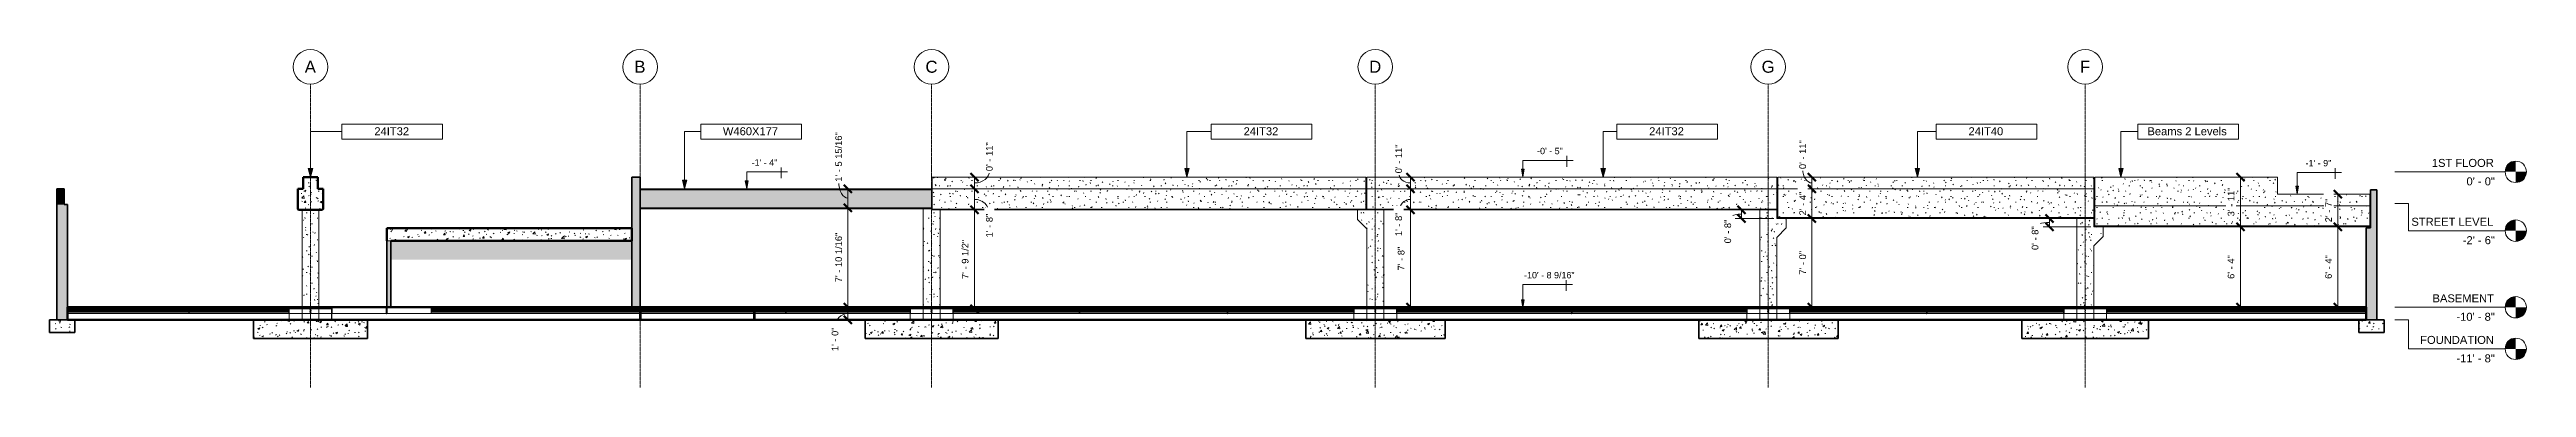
# Model space of a CAD drawing. Header units: inches. Extents: x -12094 to -4267, y -204 to 12515.
# Drawn here: x -12094 to -9750, y -204 to 116 of the extents above; entities that cross this region are included whole.
import ezdxf

# ---------------------------------------------------------------- set-up
doc = ezdxf.new("R2010")
doc.units = ezdxf.units.IN
doc.header["$MEASUREMENT"] = 0
doc.linetypes.add('Línea de rejilla', pattern=[0.875, 0.5, -0.125, 0.125, -0.125])
for name, color, linetype, lineweight in [('A-ANNO-DIMS', 211, 'Continuous', 9), ('A-ANNO-DIMS-64', 211, 'Continuous', 9), ('A-FLOR', 192, 'Continuous', 18), ('A-FLOR-LEVL', 51, 'Continuous', 9), ('A-FLOR-MCUT', 51, 'Continuous', 18), ('A-FLOR-PATT', 8, 'Continuous', 50), ('A-GENM', 13, 'Continuous', 18), ('A-WALL', 113, 'Continuous', 18), ('G-ANNO-DIMS', 111, 'Continuous', 9), ('S-BEAM', 12, 'Continuous', 18), ('S-BEAM-IDEN', 2, 'Continuous', 9), ('S-COLS', 52, 'Continuous', 18), ('S-FNDN', 32, 'Continuous', 18), ('S-GRID', 1, 'Continuous', 9), ('S-GRID-IDEN', 1, 'Continuous', 9)]:
    doc.layers.add(name, color=color, linetype=linetype, lineweight=lineweight)
doc.styles.add('Arial', font='arial.ttf', dxfattribs={"height": 11.338583})
doc.styles.add('Arial_1', font='arial.ttf', dxfattribs={"height": 7.559055})
doc.styles.add('Arial_2', font='arial.ttf', dxfattribs={"height": 6.047244})
doc.styles.add('Arial_3', font='arial.ttf', dxfattribs={"height": 6.299213})
doc.dimstyles.new('Diagonal_-_Arial_2_5_mm', dxfattribs={"dimscale": 12, "dimtxt": 6.426831, "dimasz": 0.629921, "dimexe": 0.503937, "dimexo": 0.314961, "dimgap": 0.314961, "dimtad": 1, "dimdec": 4, "dimrnd": 0.0625, "dimzin": 1, "dimdsep": 46, "dimlunit": 4, "dimtxsty": 'Arial_3', "dimblk1": 'OBLIQUE', "dimblk2": 'OBLIQUE', "dimsah": 1, "dimcen": 0.09, "dimazin": 0, "dimtfac": 1, "dimtdec": 4, "dimtix": 1, "dimtmove": 1, "dimatfit": 3, "dimfxl": 1, "dimtvp": 1, "dimtfill": 1, "dimfrac": 2, "dimtolj": 1, "dimtzin": 0, "dimarcsym": 2})
doc.dimstyles.new('Diagonal_-_Arial_2_5_mm_1', dxfattribs={"dimscale": 12, "dimtxt": 6.426831, "dimasz": 0.629921, "dimexe": 0.503937, "dimexo": 0.314961, "dimgap": 0.314961, "dimtad": 1, "dimdec": 4, "dimrnd": 0.0625, "dimzin": 1, "dimdsep": 46, "dimlunit": 4, "dimtxsty": 'Arial_3', "dimblk1": 'OBLIQUE', "dimblk2": 'OBLIQUE', "dimsah": 1, "dimcen": 0.09, "dimazin": 0, "dimtfac": 1, "dimtdec": 4, "dimtix": 1, "dimtmove": 0, "dimatfit": 3, "dimfxl": 1, "dimtvp": 1, "dimtfill": 1, "dimfrac": 2, "dimtolj": 1, "dimtzin": 0, "dimarcsym": 2})
pattern_1 = [(0, (-10868.2, 17.48), (20.48, 5.12), [0.845, -14.515, 0.845, -14.515, -81.92]), (0, (-10868.2, 17.48), (20.48, 5.12), [-30.72, 0.845, -29.875, 0.845, -14.515, -35.84]), (0, (-10868.2, 17.48), (20.48, 5.12), [-76.8, 0.845, -9.395, 0.845, -24.755]), (120, (-10860.52, 20.04), (-14.67405, 15.1762), [0.845, -14.515, 0.845, -14.515, -81.92]), (120, (-10860.52, 20.04), (-14.67405, 15.1762), [-30.72, 0.845, -29.875, 0.845, -14.515, -35.84]), (120, (-10860.52, 20.04), (-14.67405, 15.1762), [-76.8, 0.845, -9.395, 0.845, -24.755]), (240, (-10857.96, 30.28), (-5.80595, -20.2962), [0.845, -14.515, 0.845, -14.515, -81.92]), (240, (-10857.96, 30.28), (-5.80595, -20.2962), [-30.72, 0.845, -29.875, 0.845, -14.515, -35.84]), (240, (-10857.96, 30.28), (-5.80595, -20.2962), [-76.8, 0.845, -9.395, 0.845, -24.755])]
pattern_2 = [(50, (-10868.2, 17.48), (18.36206, -1.60683), [1.92, -21.12]), (355, (-10868.2, 17.48), (-3.55226, 19.25587), [1.536, -16.896]), (100.451, (-10866.669, 17.346), (14.8102, 17.64929), [1.632, -17.949]), (46.184, (-10868.2, 22.6), (27.32125, -4.2376), [2.88, -31.68]), (96.636, (-10865.923, 22.247), (23.92754, 24.93717), [2.448, -26.924]), (351.184, (-10868.2, 22.6), (23.92765, 24.9374), [2.304, -25.344]), (21, (-10865.64, 21.32), (15.28081, -10.30746), [1.92, -21.12]), (326, (-10865.64, 21.32), (6.22856, 18.56374), [1.536, -16.896]), (71.451, (-10864.366, 20.461), (21.50985, 8.25628), [1.632, -17.949]), (37.5, (-10868.2, 17.48), (0.311095, 8.522537), [0.845, -15.846, 0.845, -16.307, -16.96]), (37.5, (-10868.2, 17.48), (0.311095, 8.522537), [-33.843, 0.845, -16.115]), (7.5, (-10868.2, 17.48), (6.734636, 10.09743), [0.845, -8.934, 0.845, -15.462, -6.464]), (7.5, (-10868.2, 17.48), (6.734636, 10.09743), [-26.086, 0.845, -5.619]), (327.5, (-10873.908, 17.48), (13.666107, -0.577186), [0.845, -5.555, 0.845, -19.123, -26.496]), (327.5, (-10873.908, 17.48), (13.666107, -0.577186), [-26.368, 0.845, -25.651]), (317.5, (-10876.468, 17.48), (14.92985, 2.56286), [0.845, -7.475, 0.845, -12.416, -18.816]), (317.5, (-10876.468, 17.48), (14.92985, 2.56286), [-21.581, 0.845, -17.971])]
pattern_3 = [(0, (-10868.2, 4.937), (20.48, 3.62), [0.845, -14.515, 0.845, -14.515, -81.92]), (0, (-10868.2, 4.937), (20.48, 3.62), [-30.72, 0.845, -29.875, 0.845, -14.515, -35.84]), (0, (-10868.2, 4.937), (20.48, 3.62), [-76.8, 0.845, -9.395, 0.845, -24.755]), (129.232, (-10860.52, 6.748), (-14.67376, 10.73134), [0.668, -11.475, 0.668, -11.475, -64.763]), (129.232, (-10860.52, 6.748), (-14.67376, 10.73134), [-24.286, 0.668, -23.618, 0.668, -11.475, -28.334]), (129.232, (-10860.52, 6.748), (-14.67376, 10.73134), [-60.716, 0.668, -7.428, 0.668, -19.571]), (230.768, (-10857.96, 13.988), (-5.806627, -14.351475), [0.668, -11.475, 0.668, -11.475, -64.763]), (230.768, (-10857.96, 13.988), (-5.806627, -14.351475), [-24.286, 0.668, -23.618, 0.668, -11.475, -28.334]), (230.768, (-10857.96, 13.988), (-5.806627, -14.351475), [-60.716, 0.668, -7.428, 0.668, -19.571])]

msp = doc.modelspace()

# ---------------------------------------------------------------- texts
at = {"layer": 'A-FLOR-LEVL', "attachment_point": 1, "style": 'Arial_1'}
for s, insert, char_height, width in [('1ST FLOOR', (-9839.09717, 12.20501), 7.559055, 72.316), ('0\' - 0"', (-9806.29659, -5.22697), 7.559055, 33.128), ('STREET LEVEL', (-9858.42315, -43.41759), 7.5590551, 95.748), ('-2\' - 6"', (-9809.79895, -60.84956), 7.559055, 37.37), ('BASEMENT', (-9838.44205, -115.79499), 7.559055, 71.508), ('-10\' - 8"', (-9815.79581, -133.22697), 7.559055, 44.642), ('FOUNDATION', (-9850.10819, -155.11569), 7.559055, 85.648), ('-11\' - 8"', (-9815.79581, -172.54767), 7.559055, 44.642)]:
    msp.add_mtext(s, dxfattribs=dict(at, insert=insert, char_height=char_height, width=width))
at = {"layer": 'S-BEAM-IDEN', "attachment_point": 1, "style": 'Arial_1'}
for s, insert, char_height, width in [('24IT32', (-11786.70723, 42.13391), 7.559055, 40.804), ('W460X177', (-11456.81156, 42.13391), 7.559055, 64.842), ('24IT32', (-10963.85941, 42.13391), 7.559055, 40.804), ('24IT32', (-10579.97297, 42.13391), 7.559055, 40.804), ('24IT40', (-10277.66918, 42.13391), 7.559055, 40.804), ('Beams 2 Levels', (-10108.29633, 42.13391), 7.5590551, 93.122)]:
    msp.add_mtext(s, dxfattribs=dict(at, insert=insert, char_height=char_height, width=width))
at = {"layer": 'S-GRID-IDEN', "char_height": 11.33858, "attachment_point": 1, "style": 'Arial'}
for s, insert, width in [('A', (-11852.60979, 105.0131), 12.928), ('B', (-11540.60979, 105.0131), 12.928), ('C', (-11265.02554, 105.0131), 13.938), ('D', (-10845.02554, 105.0131), 13.938), ('G', (-10473.52948, 105.0131), 15.15), ('F', (-10172.19405, 105.0131), 11.918)]:
    msp.add_mtext(s, dxfattribs=dict(at, insert=insert, width=width))

# ---------------------------------------------------------------- blocks, each defined once
blk = doc.blocks.new('Concrete-Rectangular-Column - ONE-217852-SECTION 01')
at = {"layer": 'S-COLS'}
h = blk.add_hatch(dxfattribs=at)
h.set_pattern_fill('FP_1', color=256, style=0, pattern_type=2)
h.set_pattern_definition(pattern_1)
h.paths.add_polyline_path([(-11839.2, -128), (-11839.2, -36), (-11855.2, -36), (-11855.2, -128), (-11843.6, -128)], flags=0)
for p, q in [((-11855.2, -36), (-11855.2, -128)), ((-11839.2, -36), (-11839.2, -128)), ((-11855.2, -128), (-11855.2, -134)), ((-11855.2, -134), (-11855.2, -140)), ((-11839.2, -140), (-11855.2, -140)), ((-11839.2, -128), (-11839.2, -134)), ((-11839.2, -134), (-11839.2, -140))]:
    blk.add_line(p, q, dxfattribs=at)
blk = doc.blocks.new('Concrete-Rectangular-Column - ONE-199442-SECTION 01')
at = {"layer": 'S-COLS'}
h = blk.add_hatch(dxfattribs=at)
h.set_pattern_fill('FP_1', color=256, style=0, pattern_type=2)
h.set_pattern_definition(pattern_1)
h.paths.add_polyline_path([(-11267.2, -128), (-11251.2, -128), (-11251.2, -36), (-11258.7, -36), (-11258.7, -35), (-11267.2, -35), (-11267.2, -114.3)], flags=0)
for p, q in [((-11267.2, -35), (-11267.2, -128)), ((-11258.7, -35), (-11267.2, -35)), ((-11251.2, -36), (-11251.2, -128)), ((-11267.2, -128), (-11267.2, -134)), ((-11267.2, -134), (-11267.2, -140)), ((-11251.2, -140), (-11267.2, -140)), ((-11251.2, -128), (-11251.2, -134)), ((-11251.2, -134), (-11251.2, -140))]:
    blk.add_line(p, q, dxfattribs=at)
blk = doc.blocks.new('Zapata-Rectangular - 9_0x9_0x1_5-154492-SECTION 01')
at = {"layer": 'S-FNDN'}
h = blk.add_hatch(dxfattribs=at)
h.set_pattern_fill('FP_2', color=256, style=0, pattern_type=2)
h.set_pattern_definition(pattern_2)
h.paths.add_polyline_path([(-11802.3, -157.7), (-11793.2, -157.7), (-11793.2, -140), (-11901.2, -140), (-11901.2, -157.7), (-11839, -157.7)], flags=0)
at = {"layer": 'S-FNDN', "lineweight": 35}
for p, q in [((-11793.2, -140), (-11901.2, -140)), ((-11901.2, -140), (-11901.2, -157.7)), ((-11793.2, -157.7), (-11793.2, -140)), ((-11901.2, -157.7), (-11793.2, -157.7))]:
    blk.add_line(p, q, dxfattribs=at)
blk = doc.blocks.new('Zapata-Rectangular - 10_5x10_5x1_5-154979-SECTION 01')
at = {"layer": 'S-FNDN'}
h = blk.add_hatch(dxfattribs=at)
h.set_pattern_fill('FP_2', color=256, style=0, pattern_type=2)
h.set_pattern_definition(pattern_2)
h.paths.add_polyline_path([(-11214.2, -157.7), (-11196.2, -157.7), (-11196.2, -140), (-11322.2, -140), (-11322.2, -157.7), (-11232.6, -157.7)], flags=0)
at = {"layer": 'S-FNDN', "lineweight": 35}
for p, q in [((-11196.2, -140), (-11322.2, -140)), ((-11322.2, -140), (-11322.2, -157.7)), ((-11196.2, -157.7), (-11196.2, -140)), ((-11322.2, -157.7), (-11196.2, -157.7))]:
    blk.add_line(p, q, dxfattribs=at)
blk = doc.blocks.new('Zapata-Rectangular - 11_0x11_0x1_5-155285-SECTION 01')
at = {"layer": 'S-FNDN'}
h = blk.add_hatch(dxfattribs=at)
h.set_pattern_fill('FP_2', color=256, style=0, pattern_type=2)
h.set_pattern_definition(pattern_2)
h.paths.add_polyline_path([(-10810, -157.7), (-10773.2, -157.7), (-10773.2, -140), (-10905.1, -140), (-10905.1, -157.7), (-10828.3, -157.7)], flags=0)
at = {"layer": 'S-FNDN', "lineweight": 35}
for p, q in [((-10773.2, -140), (-10905.1, -140)), ((-10905.1, -140), (-10905.1, -157.7)), ((-10773.2, -157.7), (-10773.2, -140)), ((-10905.1, -157.7), (-10773.2, -157.7))]:
    blk.add_line(p, q, dxfattribs=at)
blk = doc.blocks.new('Zapata-Rectangular - 11_0x11_0x1_5-V1-SECTION 01')
at = {"layer": 'S-FNDN'}
h = blk.add_hatch(dxfattribs=at)
h.set_pattern_fill('FP_2', color=256, style=0, pattern_type=2)
h.set_pattern_definition(pattern_2)
h.paths.add_polyline_path([(-10405.7, -157.7), (-10401.2, -157.7), (-10401.2, -140), (-10533.1, -140), (-10533.1, -157.7), (-10442.4, -157.7)], flags=0)
at = {"layer": 'S-FNDN', "lineweight": 35}
for p, q in [((-10401.2, -140), (-10533.1, -140)), ((-10533.1, -140), (-10533.1, -157.7)), ((-10401.2, -157.7), (-10401.2, -140)), ((-10533.1, -157.7), (-10401.2, -157.7))]:
    blk.add_line(p, q, dxfattribs=at)
blk = doc.blocks.new('Zapata-Rectangular - 10_0x10_0x1_5-155502-SECTION 01')
at = {"layer": 'S-FNDN'}
h = blk.add_hatch(dxfattribs=at)
h.set_pattern_fill('FP_2', color=256, style=0, pattern_type=2)
h.set_pattern_definition(pattern_2)
h.paths.add_polyline_path([(-10111.7, -157.7), (-10107.2, -157.7), (-10107.2, -140), (-10227.2, -140), (-10227.2, -157.7), (-10130, -157.7)], flags=0)
at = {"layer": 'S-FNDN', "lineweight": 35}
for p, q in [((-10107.2, -140), (-10227.2, -140)), ((-10227.2, -140), (-10227.2, -157.7)), ((-10107.2, -157.7), (-10107.2, -140)), ((-10227.2, -157.7), (-10107.2, -157.7))]:
    blk.add_line(p, q, dxfattribs=at)
blk = doc.blocks.new('Tremco_ESF10_25 - Tremco_ESF10_25-196079-SECTION 01')
at = {"layer": 'A-GENM'}
for p, q in [((-11535.2, -128), (-11535.2, -129.5)), ((-11535.1, -128), (-11535.2, -128)), ((-11535.1, -129.5), (-11535.2, -129.5)), ((-11535.2, -129.5), (-11535.2, -130)), ((-11535.2, -129.5), (-11535.1, -129.5)), ((-11535.2, -130.1), (-11535.2, -132.2)), ((-11535.2, -132.2), (-11535.2, -134)), ((-11535.2, -134), (-11535.1, -134)), ((-11534.9, -128), (-11535.1, -128)), ((-11534.9, -129.5), (-11535.1, -129.5)), ((-11535.1, -129.5), (-11534.9, -129.5)), ((-11535.1, -134), (-11535, -134)), ((-11535, -134), (-11534.9, -134)), ((-11534.9, -128.5), (-11534.9, -128)), ((-11534.9, -129.5), (-11534.9, -128.6)), ((-11534.9, -129.5), (-11534.9, -129.5)), ((-11534.9, -130.5), (-11534.9, -129.5)), ((-11534.9, -129.5), (-11534.9, -129.5)), ((-11534.9, -130.7), (-11534.9, -130.5)), ((-11534.9, -131.5), (-11534.9, -130.7)), ((-11534.9, -131.7), (-11534.9, -131.5)), ((-11534.9, -132.7), (-11534.9, -131.7)), ((-11534.9, -132.9), (-11534.9, -132.7)), ((-11534.9, -133.6), (-11534.9, -132.9)), ((-11534.9, -133.8), (-11534.9, -133.6)), ((-11534.9, -134), (-11534.9, -133.8))]:
    blk.add_line(p, q, dxfattribs=at)
blk = doc.blocks.new('W-Ala ancha - W460X177-219962-SECTION 01')
at = {"layer": 'S-BEAM'}
for points in [[(-11535.2, -17.1), (-11259.2, -17.1), (-11259.2, -16), (-11535.2, -16)], [(-11259.2, -17.9), (-11259.2, -17.1), (-11535.2, -17.1), (-11535.2, -17.9), (-11361.2, -17.9)], [(-11508.2, -33.1), (-11259.2, -33.1), (-11259.2, -17.9), (-11535.2, -17.9), (-11535.2, -33.1)], [(-11535.2, -34), (-11259.2, -34), (-11259.2, -33.1), (-11535.2, -33.1), (-11535.2, -33.9)], [(-11361.2, -35), (-11259.2, -35), (-11259.2, -34), (-11535.2, -34), (-11535.2, -35), (-11508.2, -35)]]:
    blk.add_hatch(color=256, dxfattribs=at).paths.add_polyline_path(points, flags=0)
for p, q in [((-11535.2, -16), (-11259.2, -16)), ((-11535.2, -17.1), (-11259.2, -17.1)), ((-11259.2, -16), (-11259.2, -17.1)), ((-11259.2, -17.1), (-11259.2, -17.9)), ((-11259.2, -17.9), (-11259.2, -33.1)), ((-11535.2, -34), (-11259.2, -34)), ((-11535.2, -35), (-11267.2, -35)), ((-11259.2, -33.1), (-11259.2, -34)), ((-11259.2, -34), (-11259.2, -35))]:
    blk.add_line(p, q, dxfattribs=at)
blk = doc.blocks.new('Inverted Tee Beam - 24IT32-223293-SECTION 01')
at = {"layer": 'S-BEAM'}
h = blk.add_hatch(dxfattribs=at)
h.set_pattern_fill('FP_2', color=256, style=0, pattern_type=2)
h.set_pattern_definition(pattern_2)
h.paths.add_polyline_path([(-11839.2, -36), (-11836, -36), (-11835.2, -35.2), (-11835.2, -16), (-11840.2, -16), (-11840.2, -5), (-11854.2, -5), (-11854.2, -16), (-11859.2, -16), (-11859.2, -35.2), (-11858.4, -36), (-11855.2, -36)], flags=0)
at = {"layer": 'S-BEAM', "lineweight": 50}
for p, q in [((-11854.2, -16), (-11859.2, -16)), ((-11859.2, -16), (-11859.2, -35.2)), ((-11840.2, -5), (-11854.2, -5)), ((-11854.2, -5), (-11854.2, -16)), ((-11840.2, -16), (-11840.2, -5)), ((-11835.2, -16), (-11840.2, -16)), ((-11835.2, -35.2), (-11835.2, -16)), ((-11859.2, -35.2), (-11858.4, -36)), ((-11858.4, -36), (-11836, -36)), ((-11836, -36), (-11835.2, -35.2))]:
    blk.add_line(p, q, dxfattribs=at)
blk = doc.blocks.new('Prefabricado-Pilar cuadrado - 16_x16_-217908-SECTION 01')
at = {"layer": 'S-COLS'}
h = blk.add_hatch(dxfattribs=at)
h.set_pattern_fill('FP_1', color=256, style=0, pattern_type=2)
h.set_pattern_definition(pattern_1)
h.paths.add_polyline_path([(-10847.1, -128), (-10847.1, -36), (-10856.2, -36), (-10856.2, -45), (-10847.2, -54), (-10847.2, -128), (-10847.1, -128)], flags=0)
h = blk.add_hatch(dxfattribs=at)
h.set_pattern_fill('FP_1', color=256, style=0, pattern_type=2)
h.set_pattern_definition(pattern_1)
h.paths.add_polyline_path([(-10839, -128), (-10831.3, -128), (-10831.3, -36), (-10847.1, -36), (-10847.1, -128), (-10839.1, -128)], flags=0)
h = blk.add_hatch(dxfattribs=at)
h.set_pattern_fill('FP_1', color=256, style=0, pattern_type=2)
h.set_pattern_definition(pattern_1)
h.paths.add_polyline_path([(-10831.2, -128), (-10831.2, -36), (-10831.3, -36), (-10831.3, -128)], flags=0)
for p, q in [((-10856.2, -45), (-10856.2, -36)), ((-10847.2, -54), (-10856.2, -45)), ((-10848.2, -36), (-10847.2, -36)), ((-10831.2, -36), (-10831.2, -128)), ((-10847.2, -128), (-10847.2, -54)), ((-10847.2, -128.9), (-10847.2, -128)), ((-10847.2, -134), (-10847.2, -128.9)), ((-10847.2, -140), (-10847.2, -134)), ((-10847.1, -140), (-10847.2, -140)), ((-10831.3, -140), (-10847.1, -140)), ((-10831.2, -140), (-10831.3, -140)), ((-10831.2, -128), (-10831.2, -134)), ((-10831.2, -134), (-10831.2, -140))]:
    blk.add_line(p, q, dxfattribs=at)
blk = doc.blocks.new('Prefabricado-Pilar cuadrado - 16_x16_-213763-SECTION 01')
at = {"layer": 'S-COLS'}
h = blk.add_hatch(dxfattribs=at)
h.set_pattern_fill('FP_1', color=256, style=0, pattern_type=2)
h.set_pattern_definition(pattern_1)
h.paths.add_polyline_path([(-10475.2, -128), (-10475.1, -128), (-10475.1, -36), (-10475.2, -36), (-10475.2, -114.3)], flags=0)
h = blk.add_hatch(dxfattribs=at)
h.set_pattern_fill('FP_1', color=256, style=0, pattern_type=2)
h.set_pattern_definition(pattern_1)
h.paths.add_polyline_path([(-10465.4, -128), (-10459.3, -128), (-10459.3, -36), (-10475.1, -36), (-10475.1, -128), (-10467, -128)], flags=0)
h = blk.add_hatch(dxfattribs=at)
h.set_pattern_fill('FP_1', color=256, style=0, pattern_type=2)
h.set_pattern_definition(pattern_1)
h.paths.add_polyline_path([(-10459.3, -128), (-10459.2, -128), (-10459.2, -62), (-10450.2, -53), (-10450.2, -44), (-10459.2, -44), (-10459.2, -36), (-10459.3, -36), (-10459.3, -114.3)], flags=0)
for p, q in [((-10475.2, -36), (-10475.2, -128)), ((-10459.2, -36), (-10459.2, -44)), ((-10459.2, -44), (-10450.2, -44)), ((-10450.2, -44), (-10450.2, -53)), ((-10450.2, -53), (-10459.2, -62)), ((-10459.2, -62), (-10459.2, -128)), ((-10475.2, -128), (-10475.2, -134)), ((-10475.2, -134), (-10475.2, -140)), ((-10475.1, -140), (-10475.2, -140)), ((-10459.3, -140), (-10475.1, -140)), ((-10459.2, -140), (-10459.3, -140)), ((-10459.2, -128), (-10459.2, -132.6)), ((-10459.2, -132.6), (-10459.2, -134)), ((-10459.2, -134), (-10459.2, -140))]:
    blk.add_line(p, q, dxfattribs=at)
blk = doc.blocks.new('Inverted Tee Beam - 24IT40-224171-SECTION 01')
at = {"layer": 'S-BEAM'}
h = blk.add_hatch(dxfattribs=at)
h.set_pattern_fill('FP_1', color=256, style=0, pattern_type=2)
h.set_pattern_definition(pattern_1)
h.paths.add_polyline_path([(-10332.2, -16), (-10159.2, -16), (-10159.2, -5), (-10458.2, -5), (-10458.2, -16)], flags=0)
h = blk.add_hatch(dxfattribs=at)
h.set_pattern_fill('FP_1', color=256, style=0, pattern_type=2)
h.set_pattern_definition(pattern_1)
h.paths.add_polyline_path([(-10458.2, -43.2), (-10159.2, -43.2), (-10159.2, -16), (-10458.2, -16)], flags=0)
h = blk.add_hatch(dxfattribs=at)
h.set_pattern_fill('FP_4', color=256, style=0, pattern_type=2)
h.set_pattern_definition([(0, (-10868.2, 0.937), (20.48, 3.62), [0.845, -14.515, 0.845, -14.515, -81.92]), (0, (-10868.2, 0.937), (20.48, 3.62), [-30.72, 0.845, -29.875, 0.845, -14.515, -35.84]), (0, (-10868.2, 0.937), (20.48, 3.62), [-76.8, 0.845, -9.395, 0.845, -24.755]), (129.232, (-10860.52, 2.748), (-14.673758, 10.731343), [0.668, -11.475, 0.668, -11.475, -64.763]), (129.232, (-10860.52, 2.748), (-14.673758, 10.731343), [-24.286, 0.668, -23.618, 0.668, -11.475, -28.334]), (129.232, (-10860.52, 2.748), (-14.673758, 10.731343), [-60.716, 0.668, -7.428, 0.668, -19.571]), (230.768, (-10857.96, 9.988), (-5.806627, -14.351475), [0.668, -11.475, 0.668, -11.475, -64.763]), (230.768, (-10857.96, 9.988), (-5.806627, -14.351475), [-24.286, 0.668, -23.618, 0.668, -11.475, -28.334]), (230.768, (-10857.96, 9.988), (-5.806627, -14.351475), [-60.716, 0.668, -7.428, 0.668, -19.571])])
h.paths.add_polyline_path([(-10175.1, -44), (-10159.2, -44), (-10159.2, -43.2), (-10458.2, -43.2), (-10458.2, -44), (-10185.2, -44)], flags=0)
for p, q in [((-10458.2, -16), (-10458.2, -5)), ((-10159.2, -5), (-10458.2, -5)), ((-10458.2, -43.2), (-10458.2, -16)), ((-10458.2, -16), (-10159.2, -16)), ((-10159.2, -5), (-10159.2, -16)), ((-10159.2, -16), (-10159.2, -43.2)), ((-10458.2, -44), (-10458.2, -43.2)), ((-10458.2, -43.2), (-10159.2, -43.2)), ((-10458.2, -44), (-10159.2, -44)), ((-10159.2, -43.2), (-10159.2, -44))]:
    blk.add_line(p, q, dxfattribs=at)
blk = doc.blocks.new('Inverted Tee Beam - 24IT32-224211-SECTION 01')
at = {"layer": 'S-BEAM'}
h = blk.add_hatch(dxfattribs=at)
h.set_pattern_fill('FP_5', color=256, style=0, pattern_type=2)
h.set_pattern_definition(pattern_1)
h.paths.add_polyline_path([(-10626.2, -16), (-10459.2, -16), (-10459.2, -5), (-10847.2, -5), (-10847.2, -16), (-10773.2, -16)], flags=0)
h = blk.add_hatch(dxfattribs=at)
h.set_pattern_fill('FP_5', color=256, style=0, pattern_type=2)
h.set_pattern_definition(pattern_1)
h.paths.add_polyline_path([(-10626.2, -35.2), (-10459.2, -35.2), (-10459.2, -16), (-10847.2, -16), (-10847.2, -35.2), (-10773.2, -35.2)], flags=0)
h = blk.add_hatch(dxfattribs=at)
h.set_pattern_fill('FP_6', color=256, style=0, pattern_type=2)
h.set_pattern_definition(pattern_3)
h.paths.add_polyline_path([(-10459.3, -36), (-10459.2, -36), (-10459.2, -35.2), (-10847.2, -35.2), (-10847.2, -36), (-10475.1, -36)], flags=0)
for p, q in [((-10847.2, -16), (-10847.2, -5)), ((-10459.2, -5), (-10847.2, -5)), ((-10847.2, -35.2), (-10847.2, -16)), ((-10847.2, -16), (-10459.2, -16)), ((-10459.2, -5), (-10459.2, -16)), ((-10459.2, -16), (-10459.2, -35.2)), ((-10847.2, -36), (-10847.2, -35.2)), ((-10847.2, -35.2), (-10459.2, -35.2)), ((-10847.2, -36), (-10459.2, -36)), ((-10459.2, -35.2), (-10459.2, -36))]:
    blk.add_line(p, q, dxfattribs=at)
blk = doc.blocks.new('Beam 2 Levels - Beams 2 Levels-233811-SECTION 01')
at = {"layer": 'S-BEAM'}
h = blk.add_hatch(dxfattribs=at)
h.set_pattern_fill('FP_1', color=256, style=0, pattern_type=2)
h.set_pattern_definition(pattern_1)
h.paths.add_polyline_path([(-10158.2, -32), (-9897.7, -32), (-9897.7, -21), (-9985.2, -21), (-9985.2, -5), (-10158.2, -5)], flags=0)
h = blk.add_hatch(dxfattribs=at)
h.set_pattern_fill('FP_1', color=256, style=0, pattern_type=2)
h.set_pattern_definition(pattern_1)
h.paths.add_polyline_path([(-10158.2, -51.2), (-9897.7, -51.2), (-9897.7, -32), (-10158.2, -32)], flags=0)
h = blk.add_hatch(dxfattribs=at)
h.set_pattern_fill('FP_7', color=256, style=0, pattern_type=2)
h.set_pattern_definition([(0, (-10868.2, -3.063), (20.48, 3.62), [0.845, -14.515, 0.845, -14.515, -81.92]), (0, (-10868.2, -3.063), (20.48, 3.62), [-30.72, 0.845, -29.875, 0.845, -14.515, -35.84]), (0, (-10868.2, -3.063), (20.48, 3.62), [-76.8, 0.845, -9.395, 0.845, -24.755]), (129.232, (-10860.52, -1.252), (-14.673758, 10.731343), [0.668, -11.475, 0.668, -11.475, -64.763]), (129.232, (-10860.52, -1.252), (-14.673758, 10.731343), [-24.286, 0.668, -23.618, 0.668, -11.475, -28.334]), (129.232, (-10860.52, -1.252), (-14.673758, 10.731343), [-60.716, 0.668, -7.428, 0.668, -19.571]), (230.768, (-10857.96, 5.988), (-5.806627, -14.351475), [0.668, -11.475, 0.668, -11.475, -64.763]), (230.768, (-10857.96, 5.988), (-5.806627, -14.351475), [-24.286, 0.668, -23.618, 0.668, -11.475, -28.334]), (230.768, (-10857.96, 5.988), (-5.806627, -14.351475), [-60.716, 0.668, -7.428, 0.668, -19.571])])
h.paths.add_polyline_path([(-10158.2, -52), (-9897.7, -52), (-9897.7, -51.2), (-10158.2, -51.2)], flags=0)
for p, q in [((-10158.2, -32), (-10158.2, -5)), ((-9985.2, -5), (-10158.2, -5)), ((-9985.2, -5), (-9985.2, -21)), ((-9897.7, -21), (-9985.2, -21)), ((-9897.7, -32), (-9897.7, -21)), ((-10158.2, -51.2), (-10158.2, -32)), ((-9897.7, -32), (-10158.2, -32)), ((-9897.7, -51.2), (-9897.7, -32)), ((-10158.2, -52), (-10158.2, -51.2)), ((-9897.7, -51.2), (-10158.2, -51.2)), ((-9897.7, -52), (-10158.2, -52)), ((-9897.7, -52), (-9897.7, -51.2))]:
    blk.add_line(p, q, dxfattribs=at)
blk = doc.blocks.new('Inverted Tee Beam - 24IT32-217907-SECTION 01')
at = {"layer": 'S-BEAM'}
h = blk.add_hatch(dxfattribs=at)
h.set_pattern_fill('FP_1', color=256, style=0, pattern_type=2)
h.set_pattern_definition(pattern_1)
h.paths.add_polyline_path([(-11067.2, -16), (-10848.2, -16), (-10848.2, -5), (-11258.7, -5), (-11258.7, -16), (-11214.2, -16)], flags=0)
h = blk.add_hatch(dxfattribs=at)
h.set_pattern_fill('FP_1', color=256, style=0, pattern_type=2)
h.set_pattern_definition(pattern_1)
h.paths.add_polyline_path([(-10920.2, -35.2), (-10848.2, -35.2), (-10848.2, -16), (-11258.7, -16), (-11258.7, -35.2), (-11067.2, -35.2)], flags=0)
h = blk.add_hatch(dxfattribs=at)
h.set_pattern_fill('FP_6', color=256, style=0, pattern_type=2)
h.set_pattern_definition(pattern_3)
h.paths.add_polyline_path([(-10848.2, -36), (-10848.2, -35.2), (-11258.7, -35.2), (-11258.7, -36), (-10920.2, -36)], flags=0)
for p, q in [((-11258.7, -16), (-11258.7, -5)), ((-10848.2, -5), (-11258.7, -5)), ((-11258.7, -35.2), (-11258.7, -16)), ((-10848.2, -16), (-11258.7, -16)), ((-10848.2, -5), (-10848.2, -16)), ((-10848.2, -16), (-10848.2, -35.2)), ((-11258.7, -36), (-11258.7, -35.2)), ((-10848.2, -35.2), (-11258.7, -35.2)), ((-10848.2, -36), (-11258.7, -36)), ((-10848.2, -35.2), (-10848.2, -36))]:
    blk.add_line(p, q, dxfattribs=at)
blk = doc.blocks.new('Prefabricado-Pilar cuadrado - 16_x16_-213731-SECTION 01')
at = {"layer": 'S-COLS'}
h = blk.add_hatch(dxfattribs=at)
h.set_pattern_fill('FP_1', color=256, style=0, pattern_type=2)
h.set_pattern_definition(pattern_1)
h.paths.add_polyline_path([(-10167.4, -128), (-10159.3, -128), (-10159.3, -44), (-10175.1, -44), (-10175.1, -128), (-10167.5, -128)], flags=0)
h = blk.add_hatch(dxfattribs=at)
h.set_pattern_fill('FP_1', color=256, style=0, pattern_type=2)
h.set_pattern_definition(pattern_1)
h.paths.add_polyline_path([(-10159.3, -128), (-10159.2, -128), (-10159.2, -70), (-10150.2, -61), (-10150.2, -52), (-10159.2, -52), (-10159.2, -44), (-10159.3, -44), (-10159.3, -97.1)], flags=0)
for p, q in [((-10175.2, -44), (-10175.2, -128)), ((-10159.2, -44), (-10159.2, -52)), ((-10159.2, -52), (-10158.2, -52)), ((-10150.2, -61), (-10159.2, -70)), ((-10159.2, -70), (-10159.2, -128)), ((-10150.2, -52), (-10150.2, -61)), ((-10175.2, -128), (-10175.2, -134)), ((-10175.2, -134), (-10175.2, -140)), ((-10175.1, -140), (-10175.2, -140)), ((-10159.3, -140), (-10175.1, -140)), ((-10159.2, -140), (-10159.3, -140)), ((-10159.2, -128), (-10159.2, -131)), ((-10159.2, -131), (-10159.2, -134)), ((-10159.2, -134), (-10159.2, -134.2)), ((-10159.2, -134.2), (-10159.2, -140))]:
    blk.add_line(p, q, dxfattribs=at)
blk = doc.blocks.new('Rejilla - Extremo inicial de rejilla - Círculo-11506-SECTION 01')
at = {"layer": 'S-GRID-IDEN'}
blk.add_circle((-11847.2, 99.2), 16.4, dxfattribs=at)
blk = doc.blocks.new('Nivel - Extremo inicial de nivel - Círculo-11789-SECTION 01')
at = {"layer": 'A-FLOR-LEVL'}
h = blk.add_hatch(color=256, dxfattribs=at)
edge = h.paths.add_edge_path(flags=0)
edge.add_line((-9759.6, -128), (-9769.7, -128))
edge.add_arc((-9759.6, -128), 10.1, 90, 180, ccw=False)
edge.add_line((-9759.6, -117.9), (-9759.6, -128))
h = blk.add_hatch(color=256, dxfattribs=at)
edge = h.paths.add_edge_path(flags=0)
edge.add_line((-9759.6, -138.1), (-9759.6, -128))
edge.add_line((-9759.6, -128), (-9749.5, -128))
edge.add_arc((-9759.6, -128), 10.1, 270, 360, ccw=False)
blk.add_circle((-9759.6, -128), 10.1, dxfattribs=at)
blk = doc.blocks.new('Cotas de elevación - Cota de elevación - Cruz-72849-SECTION 01')
at = {"layer": 'G-ANNO-DIMS'}
for p, q in [((-9930.5, 5.3), (-9930.5, -6.7)), ((-9936.5, -0.7), (-9924.5, -0.7))]:
    blk.add_line(p, q, dxfattribs=at)
blk = doc.blocks.new('DIMBLOCK1-SECTION 01')
at = {"layer": 'A-ANNO-DIMS-64'}
for p, q in [((-10424.3, -5), (-10431.9, -5)), ((-10424.3, -16), (-10431.9, -16)), ((-10425.9, -5), (-10425.9, -16)), ((-10425.9, -5), (-10424.3, -5)), ((-10425.9, -16), (-10424.3, -16))]:
    blk.add_line(p, q, dxfattribs=at)
at = {"layer": 'A-ANNO-DIMS-64', "lineweight": 50}
for p, q in [((-10425.9, -5), (-10429.7, -1.2)), ((-10425.9, -16), (-10429.7, -12.2)), ((-10425.9, -5), (-10422.1, -8.8)), ((-10425.9, -16), (-10422.1, -19.8))]:
    blk.add_line(p, q, dxfattribs=at)
at = {"layer": 'A-ANNO-DIMS-64'}
blk.add_ellipse((-10425.9, 2.6), major_axis=(0, 13.1), ratio=0.667851, start_param=1.570796, end_param=3.141593, dxfattribs=at)
at = {"layer": 'A-ANNO-DIMS-64', "color": 0, "insert": (-10437.8, 2.6), "char_height": 6.3, "width": 32.747, "attachment_point": 1, "rotation": 90, "line_spacing_factor": 0.941778, "style": 'Arial_3', "bg_fill": 3, "box_fill_scale": 1.25, "bg_fill_color": 256, "bg_fill_true_color": 13158600, "bg_fill_transparency": 0}
blk.add_mtext('0\' - 11"', dxfattribs=at)
blk = doc.blocks.new('_Oblique')
at = {"color": 0, "linetype": 'ByBlock', "lineweight": -2}
blk.add_line((-0.5, -0.5), (0.5, 0.5), dxfattribs=at)
blk = doc.blocks.new('DIMBLOCK2-SECTION 01')
at = {"layer": 'A-ANNO-DIMS-64'}
for p, q in [((-10424.3, -16), (-10431.9, -16)), ((-10425.9, -16), (-10425.9, -44)), ((-10425.9, -16), (-10424.3, -16)), ((-10424.3, -44), (-10431.9, -44)), ((-10425.9, -44), (-10424.3, -44))]:
    blk.add_line(p, q, dxfattribs=at)
at = {"layer": 'A-ANNO-DIMS-64', "lineweight": 50}
for p, q in [((-10425.9, -16), (-10429.7, -12.2)), ((-10425.9, -16), (-10422.1, -19.8)), ((-10425.9, -44), (-10429.7, -40.2)), ((-10425.9, -44), (-10422.1, -47.8))]:
    blk.add_line(p, q, dxfattribs=at)
at = {"layer": 'A-ANNO-DIMS-64', "color": 0, "insert": (-10437.8, -41.2), "char_height": 6.3, "width": 26.933, "attachment_point": 1, "rotation": 90, "line_spacing_factor": 0.941778, "style": 'Arial_3', "bg_fill": 3, "box_fill_scale": 1.25, "bg_fill_color": 256, "bg_fill_true_color": 13158600, "bg_fill_transparency": 0}
blk.add_mtext('2\' - 4"', dxfattribs=at)
blk = doc.blocks.new('DIMBLOCK3-SECTION 01')
at = {"layer": 'A-ANNO-DIMS-64'}
for p, q in [((-10424.3, -44), (-10431.9, -44)), ((-10425.9, -44), (-10425.9, -128)), ((-10425.9, -44), (-10424.3, -44)), ((-10424.3, -128), (-10431.9, -128)), ((-10425.9, -128), (-10424.3, -128))]:
    blk.add_line(p, q, dxfattribs=at)
at = {"layer": 'A-ANNO-DIMS-64', "lineweight": 50}
for p, q in [((-10425.9, -44), (-10429.7, -40.2)), ((-10425.9, -44), (-10422.1, -47.8)), ((-10425.9, -128), (-10429.7, -124.2)), ((-10425.9, -128), (-10422.1, -131.8))]:
    blk.add_line(p, q, dxfattribs=at)
at = {"layer": 'A-ANNO-DIMS-64', "color": 0, "insert": (-10437.8, -97.2), "char_height": 6.3, "width": 26.933, "attachment_point": 1, "rotation": 90, "line_spacing_factor": 0.941778, "style": 'Arial_3', "bg_fill": 3, "box_fill_scale": 1.25, "bg_fill_color": 256, "bg_fill_true_color": 13158600, "bg_fill_transparency": 0}
blk.add_mtext('7\' - 0"', dxfattribs=at)
blk = doc.blocks.new('DIMBLOCK4-SECTION 01')
at = {"layer": 'A-ANNO-DIMS-64'}
for p, q in [((-10804.4, -5), (-10812, -5)), ((-10804.4, -16), (-10812, -16)), ((-10805.9, -5), (-10805.9, -16)), ((-10805.9, -5), (-10804.4, -5)), ((-10805.9, -16), (-10804.4, -16))]:
    blk.add_line(p, q, dxfattribs=at)
at = {"layer": 'A-ANNO-DIMS-64', "lineweight": 50}
for p, q in [((-10805.9, -5), (-10809.7, -1.2)), ((-10805.9, -16), (-10809.7, -12.2)), ((-10805.9, -5), (-10802.2, -8.8)), ((-10805.9, -16), (-10802.2, -19.8))]:
    blk.add_line(p, q, dxfattribs=at)
at = {"layer": 'A-ANNO-DIMS-64'}
blk.add_ellipse((-10805.9, -1.4), major_axis=(11.1, 0), ratio=0.821539, start_param=3.141593, end_param=4.712389, dxfattribs=at)
at = {"layer": 'A-ANNO-DIMS-64', "color": 0, "insert": (-10820.3, -1.4), "char_height": 6.3, "width": 32.747, "attachment_point": 1, "rotation": 90, "line_spacing_factor": 0.941778, "style": 'Arial_3', "bg_fill": 3, "box_fill_scale": 1.25, "bg_fill_color": 256, "bg_fill_true_color": 13158600, "bg_fill_transparency": 0}
blk.add_mtext('0\' - 11"', dxfattribs=at)
blk = doc.blocks.new('DIMBLOCK5-SECTION 01')
at = {"layer": 'A-ANNO-DIMS-64'}
for p, q in [((-10804.4, -16), (-10812, -16)), ((-10805.9, -16), (-10805.9, -36)), ((-10805.9, -16), (-10804.4, -16)), ((-10804.4, -36), (-10812, -36)), ((-10805.9, -36), (-10804.4, -36))]:
    blk.add_line(p, q, dxfattribs=at)
at = {"layer": 'A-ANNO-DIMS-64', "lineweight": 50}
for p, q in [((-10805.9, -16), (-10809.7, -12.2)), ((-10805.9, -16), (-10802.2, -19.8)), ((-10805.9, -36), (-10809.7, -32.2)), ((-10805.9, -36), (-10802.2, -39.8))]:
    blk.add_line(p, q, dxfattribs=at)
at = {"layer": 'A-ANNO-DIMS-64'}
blk.add_ellipse((-10805.9, -38.3), major_axis=(0, 12.3), ratio=0.901824, start_param=0, end_param=1.570796, dxfattribs=at)
at = {"layer": 'A-ANNO-DIMS-64', "color": 0, "insert": (-10820.3, -60.8), "char_height": 6.3, "width": 26.933, "attachment_point": 1, "rotation": 90, "line_spacing_factor": 0.941778, "style": 'Arial_3', "bg_fill": 3, "box_fill_scale": 1.25, "bg_fill_color": 256, "bg_fill_true_color": 13158600, "bg_fill_transparency": 0}
blk.add_mtext('1\' - 8"', dxfattribs=at)
blk = doc.blocks.new('DIMBLOCK6-SECTION 01')
at = {"layer": 'A-ANNO-DIMS-64'}
for p, q in [((-10804.4, -36), (-10812, -36)), ((-10805.9, -36), (-10805.9, -128)), ((-10805.9, -36), (-10804.4, -36)), ((-10804.4, -128), (-10812, -128)), ((-10805.9, -128), (-10804.4, -128))]:
    blk.add_line(p, q, dxfattribs=at)
at = {"layer": 'A-ANNO-DIMS-64', "lineweight": 50}
for p, q in [((-10805.9, -36), (-10809.7, -32.2)), ((-10805.9, -36), (-10802.2, -39.8)), ((-10805.9, -128), (-10809.7, -124.2)), ((-10805.9, -128), (-10802.2, -131.8))]:
    blk.add_line(p, q, dxfattribs=at)
at = {"layer": 'A-ANNO-DIMS-64', "color": 0, "insert": (-10817.9, -93.2), "char_height": 6.3, "width": 26.933, "attachment_point": 1, "rotation": 90, "line_spacing_factor": 0.941778, "style": 'Arial_3', "bg_fill": 3, "box_fill_scale": 1.25, "bg_fill_color": 256, "bg_fill_true_color": 13158600, "bg_fill_transparency": 0}
blk.add_mtext('7\' - 8"', dxfattribs=at)
blk = doc.blocks.new('DIMBLOCK7-SECTION 01')
at = {"layer": 'A-ANNO-DIMS-64'}
for p, q in [((-11217.1, -5), (-11224.7, -5)), ((-11217.1, -16), (-11224.7, -16)), ((-11218.7, -5), (-11218.7, -16)), ((-11218.7, -5), (-11217.1, -5)), ((-11218.7, -16), (-11217.1, -16))]:
    blk.add_line(p, q, dxfattribs=at)
at = {"layer": 'A-ANNO-DIMS-64', "lineweight": 50}
for p, q in [((-11218.7, -5), (-11222.4, -1.2)), ((-11218.7, -16), (-11222.4, -12.2)), ((-11218.7, -5), (-11214.9, -8.8)), ((-11218.7, -16), (-11214.9, -19.8))]:
    blk.add_line(p, q, dxfattribs=at)
at = {"layer": 'A-ANNO-DIMS-64'}
blk.add_ellipse((-11218.7, 0.6), major_axis=(-14.2, 0), ratio=0.783561, start_param=1.570796, end_param=3.141593, dxfattribs=at)
at = {"layer": 'A-ANNO-DIMS-64', "color": 0, "insert": (-11207.7, 0.6), "char_height": 6.3, "width": 32.747, "attachment_point": 1, "rotation": 90, "line_spacing_factor": 0.941778, "style": 'Arial_3', "bg_fill": 3, "box_fill_scale": 1.25, "bg_fill_color": 256, "bg_fill_true_color": 13158600, "bg_fill_transparency": 0}
blk.add_mtext('0\' - 11"', dxfattribs=at)
blk = doc.blocks.new('DIMBLOCK8-SECTION 01')
at = {"layer": 'A-ANNO-DIMS-64'}
for p, q in [((-11217.1, -16), (-11224.7, -16)), ((-11218.7, -16), (-11218.7, -36)), ((-11218.7, -16), (-11217.1, -16)), ((-11217.1, -36), (-11224.7, -36)), ((-11218.7, -36), (-11217.1, -36))]:
    blk.add_line(p, q, dxfattribs=at)
at = {"layer": 'A-ANNO-DIMS-64', "lineweight": 50}
for p, q in [((-11218.7, -16), (-11222.4, -12.2)), ((-11218.7, -16), (-11214.9, -19.8)), ((-11218.7, -36), (-11222.4, -32.2)), ((-11218.7, -36), (-11214.9, -39.8))]:
    blk.add_line(p, q, dxfattribs=at)
at = {"layer": 'A-ANNO-DIMS-64'}
blk.add_ellipse((-11218.7, -39.6), major_axis=(14.2, 0), ratio=0.95705, start_param=0, end_param=1.570796, dxfattribs=at)
at = {"layer": 'A-ANNO-DIMS-64', "color": 0, "insert": (-11207.7, -62), "char_height": 6.3, "width": 26.933, "attachment_point": 1, "rotation": 90, "line_spacing_factor": 0.941778, "style": 'Arial_3', "bg_fill": 3, "box_fill_scale": 1.25, "bg_fill_color": 256, "bg_fill_true_color": 13158600, "bg_fill_transparency": 0}
blk.add_mtext('1\' - 8"', dxfattribs=at)
blk = doc.blocks.new('DIMBLOCK9-SECTION 01')
at = {"layer": 'A-ANNO-DIMS-64'}
for p, q in [((-11217.1, -36), (-11224.7, -36)), ((-11218.7, -36), (-11218.7, -129.5)), ((-11218.7, -36), (-11217.1, -36)), ((-11217.1, -129.5), (-11224.7, -129.5)), ((-11218.7, -129.5), (-11217.1, -129.5))]:
    blk.add_line(p, q, dxfattribs=at)
at = {"layer": 'A-ANNO-DIMS-64', "lineweight": 50}
for p, q in [((-11218.7, -36), (-11222.4, -32.2)), ((-11218.7, -36), (-11214.9, -39.8)), ((-11218.7, -129.5), (-11222.4, -125.7)), ((-11218.7, -129.5), (-11214.9, -133.3))]:
    blk.add_line(p, q, dxfattribs=at)
at = {"layer": 'A-ANNO-DIMS-64', "color": 0, "insert": (-11230.6, -101.3), "char_height": 6.299, "width": 44.493, "attachment_point": 1, "rotation": 90, "line_spacing_factor": 0.941778, "style": 'Arial_3', "bg_fill": 3, "box_fill_scale": 1.25, "bg_fill_color": 256, "bg_fill_true_color": 13158600, "bg_fill_transparency": 0}
blk.add_mtext('7\' - 9 1/2"', dxfattribs=at)
blk = doc.blocks.new('DIMBLOCK10-SECTION 01')
at = {"layer": 'A-ANNO-DIMS-64'}
for p, q in [((-11336.9, -16), (-11344.5, -16)), ((-11338.5, -16), (-11338.5, -34)), ((-11338.5, -16), (-11336.9, -16)), ((-11336.9, -34), (-11344.5, -34)), ((-11338.5, -34), (-11336.9, -34))]:
    blk.add_line(p, q, dxfattribs=at)
at = {"layer": 'A-ANNO-DIMS-64', "lineweight": 50}
for p, q in [((-11338.5, -16), (-11342.3, -12.2)), ((-11338.5, -16), (-11334.7, -19.8)), ((-11338.5, -34), (-11342.3, -30.2)), ((-11338.5, -34), (-11334.7, -37.7))]:
    blk.add_line(p, q, dxfattribs=at)
at = {"layer": 'A-ANNO-DIMS-64'}
blk.add_ellipse((-11338.5, -9.4), major_axis=(0, 15.5), ratio=0.56131, start_param=1.570796, end_param=3.141593, dxfattribs=at)
at = {"layer": 'A-ANNO-DIMS-64', "color": 0, "insert": (-11350.4, -9.4), "char_height": 6.299, "width": 56.121, "attachment_point": 1, "rotation": 90, "line_spacing_factor": 0.941778, "style": 'Arial_3', "bg_fill": 3, "box_fill_scale": 1.25, "bg_fill_color": 256, "bg_fill_true_color": 13158600, "bg_fill_transparency": 0}
blk.add_mtext('1\' - 5 15/16"', dxfattribs=at)
blk = doc.blocks.new('DIMBLOCK11-SECTION 01')
at = {"layer": 'A-ANNO-DIMS-64'}
for p, q in [((-11336.9, -34), (-11344.5, -34)), ((-11338.5, -34), (-11338.5, -128)), ((-11338.5, -34), (-11336.9, -34)), ((-11336.9, -128), (-11344.5, -128)), ((-11338.5, -128), (-11336.9, -128))]:
    blk.add_line(p, q, dxfattribs=at)
at = {"layer": 'A-ANNO-DIMS-64', "lineweight": 50}
for p, q in [((-11338.5, -34), (-11342.3, -30.2)), ((-11338.5, -34), (-11334.7, -37.7)), ((-11338.5, -128), (-11342.3, -124.2)), ((-11338.5, -128), (-11334.7, -131.8))]:
    blk.add_line(p, q, dxfattribs=at)
at = {"layer": 'A-ANNO-DIMS-64', "color": 0, "insert": (-11350.4, -104.4), "char_height": 6.299, "width": 56.121, "attachment_point": 1, "rotation": 90, "line_spacing_factor": 0.941778, "style": 'Arial_3', "bg_fill": 3, "box_fill_scale": 1.25, "bg_fill_color": 256, "bg_fill_true_color": 13158600, "bg_fill_transparency": 0}
blk.add_mtext('7\' - 10 1/16"', dxfattribs=at)
blk = doc.blocks.new('DIMBLOCK12-SECTION 01')
at = {"layer": 'A-ANNO-DIMS-64'}
for p, q in [((-11336.9, -128), (-11344.5, -128)), ((-11336.9, -140), (-11344.5, -140)), ((-11338.5, -128), (-11338.5, -140)), ((-11338.5, -128), (-11336.9, -128)), ((-11338.5, -140), (-11336.9, -140))]:
    blk.add_line(p, q, dxfattribs=at)
at = {"layer": 'A-ANNO-DIMS-64', "lineweight": 50}
for p, q in [((-11338.5, -128), (-11342.3, -124.2)), ((-11338.5, -140), (-11342.3, -136.2)), ((-11338.5, -128), (-11334.7, -131.8)), ((-11338.5, -140), (-11334.7, -143.8))]:
    blk.add_line(p, q, dxfattribs=at)
at = {"layer": 'A-ANNO-DIMS-64'}
blk.add_ellipse((-11338.5, -147.1), major_axis=(0, 13.1), ratio=0.925563, start_param=0, end_param=1.570796, dxfattribs=at)
at = {"layer": 'A-ANNO-DIMS-64', "color": 0, "insert": (-11353.8, -169.5), "char_height": 6.3, "width": 26.933, "attachment_point": 1, "rotation": 90, "line_spacing_factor": 0.941778, "style": 'Arial_3', "bg_fill": 3, "box_fill_scale": 1.25, "bg_fill_color": 256, "bg_fill_true_color": 13158600, "bg_fill_transparency": 0}
blk.add_mtext('1\' - 0"', dxfattribs=at)
blk = doc.blocks.new('DIMBLOCK13-SECTION 01')
at = {"layer": 'A-ANNO-DIMS-64'}
for p, q in [((-10018.7, -5), (-10026.4, -5)), ((-10020.3, -5), (-10020.3, -52)), ((-10020.3, -5), (-10018.7, -5)), ((-10018.7, -52), (-10026.4, -52)), ((-10020.3, -52), (-10018.7, -52))]:
    blk.add_line(p, q, dxfattribs=at)
at = {"layer": 'A-ANNO-DIMS-64', "lineweight": 50}
for p, q in [((-10020.3, -5), (-10024.1, -1.2)), ((-10020.3, -5), (-10016.5, -8.8)), ((-10020.3, -52), (-10024.1, -48.2)), ((-10020.3, -52), (-10016.5, -55.8))]:
    blk.add_line(p, q, dxfattribs=at)
at = {"layer": 'A-ANNO-DIMS-64', "color": 0, "insert": (-10032.3, -42.1), "char_height": 6.3, "width": 32.747, "attachment_point": 1, "rotation": 90, "line_spacing_factor": 0.941778, "style": 'Arial_3', "bg_fill": 3, "box_fill_scale": 1.25, "bg_fill_color": 256, "bg_fill_true_color": 13158600, "bg_fill_transparency": 0}
blk.add_mtext('3\' - 11"', dxfattribs=at)
blk = doc.blocks.new('DIMBLOCK14-SECTION 01')
at = {"layer": 'A-ANNO-DIMS-64'}
for p, q in [((-10018.7, -52), (-10026.4, -52)), ((-10020.3, -52), (-10020.3, -128)), ((-10020.3, -52), (-10018.7, -52)), ((-10018.7, -128), (-10026.4, -128)), ((-10020.3, -128), (-10018.7, -128))]:
    blk.add_line(p, q, dxfattribs=at)
at = {"layer": 'A-ANNO-DIMS-64', "lineweight": 50}
for p, q in [((-10020.3, -52), (-10024.1, -48.2)), ((-10020.3, -52), (-10016.5, -55.8)), ((-10020.3, -128), (-10024.1, -124.2)), ((-10020.3, -128), (-10016.5, -131.8))]:
    blk.add_line(p, q, dxfattribs=at)
at = {"layer": 'A-ANNO-DIMS-64', "color": 0, "insert": (-10032.3, -101.2), "char_height": 6.3, "width": 26.933, "attachment_point": 1, "rotation": 90, "line_spacing_factor": 0.941778, "style": 'Arial_3', "bg_fill": 3, "box_fill_scale": 1.25, "bg_fill_color": 256, "bg_fill_true_color": 13158600, "bg_fill_transparency": 0}
blk.add_mtext('6\' - 4"', dxfattribs=at)
blk = doc.blocks.new('DIMBLOCK15-SECTION 01')
at = {"layer": 'A-ANNO-DIMS-64'}
for p, q in [((-9926.5, -21), (-9934.1, -21)), ((-9928.1, -21), (-9928.1, -52)), ((-9928.1, -21), (-9926.5, -21)), ((-9926.5, -52), (-9934.1, -52)), ((-9928.1, -52), (-9926.5, -52))]:
    blk.add_line(p, q, dxfattribs=at)
at = {"layer": 'A-ANNO-DIMS-64', "lineweight": 50}
for p, q in [((-9928.1, -21), (-9931.9, -17.2)), ((-9928.1, -21), (-9924.3, -24.8)), ((-9928.1, -52), (-9931.9, -48.2)), ((-9928.1, -52), (-9924.3, -55.8))]:
    blk.add_line(p, q, dxfattribs=at)
at = {"layer": 'A-ANNO-DIMS-64', "color": 0, "insert": (-9940, -47.7), "char_height": 6.3, "width": 26.933, "attachment_point": 1, "rotation": 90, "line_spacing_factor": 0.941778, "style": 'Arial_3', "bg_fill": 3, "box_fill_scale": 1.25, "bg_fill_color": 256, "bg_fill_true_color": 13158600, "bg_fill_transparency": 0}
blk.add_mtext('2\' - 7"', dxfattribs=at)
blk = doc.blocks.new('DIMBLOCK16-SECTION 01')
at = {"layer": 'A-ANNO-DIMS-64'}
for p, q in [((-9926.5, -52), (-9934.1, -52)), ((-9928.1, -52), (-9928.1, -128)), ((-9928.1, -52), (-9926.5, -52)), ((-9926.5, -128), (-9934.1, -128)), ((-9928.1, -128), (-9926.5, -128))]:
    blk.add_line(p, q, dxfattribs=at)
at = {"layer": 'A-ANNO-DIMS-64', "lineweight": 50}
for p, q in [((-9928.1, -52), (-9931.9, -48.2)), ((-9928.1, -52), (-9924.3, -55.8)), ((-9928.1, -128), (-9931.9, -124.2)), ((-9928.1, -128), (-9924.3, -131.8))]:
    blk.add_line(p, q, dxfattribs=at)
at = {"layer": 'A-ANNO-DIMS-64', "color": 0, "insert": (-9940, -101.2), "char_height": 6.3, "width": 26.933, "attachment_point": 1, "rotation": 90, "line_spacing_factor": 0.941778, "style": 'Arial_3', "bg_fill": 3, "box_fill_scale": 1.25, "bg_fill_color": 256, "bg_fill_true_color": 13158600, "bg_fill_transparency": 0}
blk.add_mtext('6\' - 4"', dxfattribs=at)
blk = doc.blocks.new('Etiqueta de armazón estructural - Encuadrado-75555-SECTION 01')
at = {"layer": 'S-BEAM-IDEN'}
for p, q in [((-10117.4, 31), (-10117.4, 45.2)), ((-10117.4, 45.2), (-10022.1, 45.2)), ((-10022.1, 31), (-10117.4, 31)), ((-10022.1, 45.2), (-10022.1, 31))]:
    blk.add_line(p, q, dxfattribs=at)
blk = doc.blocks.new('DIMBLOCK17-SECTION 01')
at = {"layer": 'A-ANNO-DIMS-64'}
for p, q in [((-10461.9, -44), (-10498.7, -44)), ((-10494.3, -36), (-10486.7, -36)), ((-10492.7, -36), (-10494.3, -36)), ((-10492.7, -44), (-10492.7, -36)), ((-10492.7, -44), (-10461.9, -44))]:
    blk.add_line(p, q, dxfattribs=at)
at = {"layer": 'A-ANNO-DIMS-64', "lineweight": 50}
for p, q in [((-10492.7, -36), (-10496.5, -32.2)), ((-10492.7, -44), (-10496.5, -40.2)), ((-10492.7, -36), (-10488.9, -39.8)), ((-10492.7, -44), (-10488.9, -47.8))]:
    blk.add_line(p, q, dxfattribs=at)
at = {"layer": 'A-ANNO-DIMS-64'}
blk.add_ellipse((-10492.7, -45.2), major_axis=(-12.7, 0), ratio=0.408991, start_param=4.712389, end_param=6.283185, dxfattribs=at)
at = {"layer": 'A-ANNO-DIMS-64', "color": 0, "insert": (-10508.7, -67.6), "char_height": 6.3, "width": 26.933, "attachment_point": 1, "rotation": 90, "line_spacing_factor": 0.941778, "style": 'Arial_3', "bg_fill": 3, "box_fill_scale": 1.25, "bg_fill_color": 256, "bg_fill_true_color": 13158600, "bg_fill_transparency": 0}
blk.add_mtext('0\' - 8"', dxfattribs=at)
blk = doc.blocks.new('DIMBLOCK18-SECTION 01')
at = {"layer": 'A-ANNO-DIMS-64', "lineweight": 50}
for p, q in [((-10200.9, -44), (-10204.7, -40.2)), ((-10200.9, -44), (-10197.2, -47.8)), ((-10200.9, -52), (-10204.7, -48.2)), ((-10200.9, -52), (-10197.2, -55.8))]:
    blk.add_line(p, q, dxfattribs=at)
at = {"layer": 'A-ANNO-DIMS-64'}
for p, q in [((-10202.5, -44), (-10194.9, -44)), ((-10200.9, -44), (-10202.5, -44)), ((-10200.9, -52), (-10200.9, -44)), ((-10161.9, -52), (-10207, -52)), ((-10200.9, -52), (-10161.9, -52))]:
    blk.add_line(p, q, dxfattribs=at)
blk.add_ellipse((-10200.9, -51.4), major_axis=(-13.7, 0), ratio=0.251818, start_param=4.712389, end_param=6.283185, dxfattribs=at)
at = {"layer": 'A-ANNO-DIMS-64', "color": 0, "insert": (-10217.8, -73.9), "char_height": 6.3, "width": 26.933, "attachment_point": 1, "rotation": 90, "line_spacing_factor": 0.941778, "style": 'Arial_3', "bg_fill": 3, "box_fill_scale": 1.25, "bg_fill_color": 256, "bg_fill_true_color": 13158600, "bg_fill_transparency": 0}
blk.add_mtext('0\' - 8"', dxfattribs=at)

# ---------------------------------------------------------------- hatches: boundary and pattern name
at = {"layer": 'A-FLOR'}
msp.add_hatch(color=256, dxfattribs=at).paths.add_polyline_path([(-11771.05225, -83.09097), (-11543.06341, -83.09097), (-11543.06341, -65.27061), (-11771.05239, -65.27306), (-11771.05239, -83.09097)], flags=0)
at = {"layer": 'A-FLOR-PATT', "lineweight": 18}
h = msp.add_hatch(dxfattribs=at)
h.set_pattern_fill('FP_2', color=256, style=0, pattern_type=2)
h.set_pattern_definition(pattern_2)
h.paths.add_polyline_path([(-11581.7486, -65.2706), (-11543.06341, -65.2706), (-11543.06341, -53.13624), (-11774.9894, -53.13624), (-11774.9894, -65.2706), (-11655.25243, -65.2706)], flags=0)
at = {"layer": 'A-GENM', "transparency": 33554432}
for points in [[(-11259.1894, -129.5), (-11259.07804, -129.5), (-11259.07804, -128), (-11259.1894, -128), (-11259.1894, -129.04045)], [(-11259.1894, -134), (-11259.07804, -133.99932), (-11259.07804, -129.5), (-11259.1894, -129.5), (-11259.1894, -133.87493)], [(-10839.07804, -129.5), (-10839.07804, -128), (-10839.1894, -128), (-10839.1894, -129.5), (-10839.14596, -129.5)], [(-10839.1894, -134), (-10839.07804, -133.99584), (-10839.07804, -129.5), (-10839.1894, -129.5), (-10839.1894, -133.87493)], [(-10467.07804, -129.5), (-10467.08996, -128), (-10467.1894, -128), (-10467.1894, -129.5), (-10467.14596, -129.5)], [(-10467.1894, -134), (-10467.07804, -133.99932), (-10467.07804, -129.5), (-10467.1894, -129.5), (-10467.1894, -133.87493)], [(-10167.1894, -129.5), (-10167.07804, -129.5), (-10167.08996, -128), (-10167.1894, -128), (-10167.1894, -129.30129)], [(-10167.07804, -134), (-10167.07804, -129.5), (-10167.1894, -129.5), (-10167.1894, -134)]]:
    msp.add_hatch(color=256, dxfattribs=at).paths.add_polyline_path(points, flags=0)
at = {"layer": 'A-WALL'}
for points in [[(-12080.1894, -31), (-12080.1894, -16), (-12087.1894, -16), (-12087.1894, -31)], [(-11535.1894, -128), (-11535.1894, -5), (-11543.06341, -5), (-11543.06323, -128)], [(-9891.1894, -53), (-9891.1894, -17), (-9897.1894, -17), (-9897.1894, -53)], [(-12087.1894, -140), (-12077.1894, -140), (-12077.1894, -31), (-12087.1894, -31), (-12087.1894, -134.1107)], [(-11772.08203, -128), (-11771.05239, -128), (-11771.05239, -65.27061), (-11774.9894, -65.2706), (-11774.9894, -128)], [(-9891.1894, -140), (-9891.1894, -53), (-9901.1894, -53), (-9901.1894, -140)]]:
    msp.add_hatch(color=256, dxfattribs=at).paths.add_polyline_path(points, flags=0)
at = {"layer": 'G-ANNO-DIMS'}
for points in [[(-10699.6131, -5), (-10698.28023, 2.55906), (-10700.94596, 2.55906)], [(-11434.23419, -16), (-11432.90132, -8.44094), (-11435.56705, -8.44094)], [(-9966.65003, -21), (-9965.31716, -13.44094), (-9967.98289, -13.44094)], [(-10699.60364, -128.54153), (-10698.27077, -120.98248), (-10700.93651, -120.98248)]]:
    msp.add_hatch(color=256, dxfattribs=at).paths.add_polyline_path(points, flags=0)
at = {"layer": 'S-BEAM-IDEN'}
for points in [[(-11847.1894, -5), (-11845.0458, 3), (-11849.33299, 3)], [(-11017.50031, -5), (-11015.35671, 3), (-11019.6439, 3)], [(-10623.53069, -5), (-10621.38709, 3), (-10625.67428, 3)], [(-10326.11546, -5), (-10323.97187, 3), (-10328.25906, 3)], [(-10133.36491, -5), (-10131.22132, 3), (-10135.50851, 3)], [(-11493.02228, -16), (-11490.87869, -8), (-11495.16587, -8)]]:
    msp.add_hatch(color=256, dxfattribs=at).paths.add_polyline_path(points, flags=0)
at = {"layer": 'S-FNDN'}
h = msp.add_hatch(dxfattribs=at)
h.set_pattern_fill('FP_2', color=256, style=0, pattern_type=2)
h.set_pattern_definition(pattern_2)
h.paths.add_polyline_path([(-12077.1894, -152), (-12070.1894, -152), (-12070.1894, -140), (-12094.1894, -140), (-12094.1894, -152), (-12080.1894, -152)], flags=0)
h = msp.add_hatch(dxfattribs=at)
h.set_pattern_fill('FP_2', color=256, style=0, pattern_type=2)
h.set_pattern_definition(pattern_2)
h.paths.add_polyline_path([(-9891.16043, -152), (-9884.1894, -152), (-9884.1894, -140), (-9908.1894, -140), (-9908.1894, -152), (-9891.1894, -152)], flags=0)

# ---------------------------------------------------------------- linework, layer by layer
at = {"layer": 'A-FLOR', "lineweight": 50}
for p, q in [((-11543.06341, -53.13624), (-11774.9894, -53.13624)), ((-11774.9894, -53.13624), (-11774.9894, -65.2706)), ((-11771.05239, -65.2706), (-11543.06341, -65.2706)), ((-11543.06341, -65.2706), (-11543.06341, -53.13624)), ((-11535.1894, -128), (-12077.1894, -128)), ((-12077.1894, -128), (-12077.1894, -140)), ((-12077.1894, -140), (-11535.1894, -140)), ((-11535.1894, -140), (-11535.1894, -128)), ((-11427.30436, -128), (-11534.69953, -128)), ((-11534.69953, -128), (-11534.69953, -140)), ((-11534.69953, -140), (-11427.30436, -140)), ((-11427.30436, -140), (-11427.30436, -128)), ((-10167.38625, -128), (-11426.9894, -128)), ((-11426.9894, -128), (-11426.9894, -140)), ((-11426.9894, -140), (-9901.1894, -140)), ((-9901.1894, -128), (-10166.99255, -128)), ((-9901.1894, -140), (-9901.1894, -128))]:
    msp.add_line(p, q, dxfattribs=at)
at = {"layer": 'A-FLOR'}
for p, q in [((-12077.1894, -128.58434), (-12076.87561, -128.58434)), ((-11867.38999, -128.58494), (-12077.1894, -128.58494)), ((-12077.1894, -128.62431), (-11962.04679, -128.62431)), ((-11867.38999, -129.5), (-12077.1894, -129.5)), ((-12077.1894, -130.03522), (-11867.65475, -130.03522)), ((-12077.1894, -131.10566), (-11867.38999, -131.10566)), ((-12077.1894, -132.17611), (-11867.43204, -132.17611)), ((-12077.1894, -133.24655), (-11867.38999, -133.24655)), ((-12077.1894, -134), (-11867.43204, -134)), ((-12076.87444, -128.58434), (-11867.49786, -128.58434)), ((-11962.03192, -128.62431), (-11867.38999, -128.62431)), ((-11867.63129, -130.03522), (-11867.43204, -130.03522)), ((-11867.47323, -128.58434), (-11867.38999, -128.58434)), ((-11867.43204, -129.68632), (-11867.38999, -129.59614)), ((-11867.38999, -129.77649), (-11867.43204, -129.68632)), ((-11867.43204, -129.68632), (-11867.43204, -130.38413)), ((-11867.43204, -130.38413), (-11867.38999, -130.29395)), ((-11867.38999, -130.47431), (-11867.43204, -130.38413)), ((-11867.38999, -130.66658), (-11867.43204, -130.75676)), ((-11867.43204, -130.75676), (-11867.43204, -131.45457)), ((-11867.43204, -130.75676), (-11867.38999, -130.84694)), ((-11867.38999, -131.36439), (-11867.43204, -131.45457)), ((-11867.43204, -131.45457), (-11867.40052, -131.52215)), ((-11867.43204, -131.8272), (-11867.40175, -131.76225)), ((-11867.38999, -131.91738), (-11867.43204, -131.8272)), ((-11867.43204, -131.8272), (-11867.43204, -132.52501)), ((-11867.43204, -132.52501), (-11867.38999, -132.43483)), ((-11867.38999, -132.61519), (-11867.43204, -132.52501)), ((-11867.3957, -132.81972), (-11867.43204, -132.89764)), ((-11867.43204, -132.89764), (-11867.43204, -133.59545)), ((-11867.43204, -132.89764), (-11867.38999, -132.98782)), ((-11867.38999, -133.50527), (-11867.43204, -133.59545)), ((-11867.43204, -133.59545), (-11867.38999, -133.68563)), ((-11867.43204, -133.96808), (-11867.38999, -133.8779)), ((-11867.41715, -134), (-11867.43204, -133.96808)), ((-11867.43204, -133.96808), (-11867.43204, -140)), ((-11867.38999, -134), (-11867.38999, -128.00507)), ((-11867.20933, -140), (-11867.20933, -128.01854)), ((-11847.41211, -134), (-11847.41211, -128)), ((-11847.30075, -128), (-11847.30075, -128.57578)), ((-11847.30075, -128.5809), (-11847.30075, -134)), ((-11847.1894, -128), (-11847.1894, -128.54153)), ((-11847.1894, -140), (-11847.1894, -128.5809)), ((-11827.16947, -128), (-11827.16947, -129.5)), ((-11827.16947, -129.54862), (-11827.16947, -133.95068)), ((-11827.16947, -134), (-11827.16947, -140)), ((-11827.05811, -129.47528), (-11827.05811, -128)), ((-11827.05811, -133.96301), (-11827.05811, -129.53647)), ((-11826.94676, -128), (-11826.94676, -129.48352)), ((-11826.94676, -129.52431), (-11826.94676, -133.97534)), ((-11826.94676, -134), (-11826.94676, -140)), ((-11826.72404, -134), (-11826.72404, -128)), ((-11535.1894, -128), (-11534.70957, -128)), ((-11426.9894, -140), (-11535.1894, -140)), ((-11427.30436, -128), (-11426.9894, -128)), ((-11279.43204, -128.00193), (-11279.43204, -131.73404)), ((-11279.43204, -131.75888), (-11279.43204, -132.61817)), ((-11279.43204, -132.63331), (-11279.43204, -133.87493)), ((-11279.43204, -133.8763), (-11279.43204, -140)), ((-11259.1894, -128.27077), (-11259.1894, -128)), ((-11259.1894, -128.54153), (-11259.1894, -128.27115)), ((-11259.1894, -140), (-11259.1894, -128.5809)), ((-11238.94676, -128.00193), (-11238.94676, -129.5)), ((-11238.94676, -129.51021), (-11238.94676, -131.10555)), ((-11238.94676, -131.10566), (-11238.94676, -131.53811)), ((-11238.94676, -131.54975), (-11238.94676, -131.73404)), ((-11238.94676, -131.74366), (-11238.94676, -132.80246)), ((-11238.94676, -132.81411), (-11238.94676, -133.24643)), ((-11238.94676, -133.24655), (-11238.94676, -133.39732)), ((-11238.94676, -133.40806), (-11238.94676, -133.68861)), ((-11238.94676, -133.69064), (-11238.94676, -133.87493)), ((-11238.94676, -133.87629), (-11238.94676, -140)), ((-10859.43204, -128.00193), (-10859.43204, -131.10566)), ((-10859.43204, -131.10578), (-10859.43204, -131.73404)), ((-10859.43204, -131.75888), (-10859.43204, -132.61817)), ((-10859.43204, -132.63331), (-10859.43204, -133.24655)), ((-10859.43204, -133.24666), (-10859.43204, -133.87493)), ((-10859.43204, -133.8763), (-10859.43204, -140)), ((-10839.1894, -128.54153), (-10839.1894, -128)), ((-10839.1894, -140), (-10839.1894, -128.5809)), ((-10818.94676, -128), (-10818.94676, -128.54084)), ((-10818.94676, -128.54962), (-10818.94676, -130.65334)), ((-10818.94676, -130.6636), (-10818.94676, -131.10553)), ((-10818.94676, -131.1058), (-10818.94676, -131.39965)), ((-10818.94676, -131.42064), (-10818.94676, -133.09577)), ((-10818.94676, -133.11949), (-10818.94676, -133.24641)), ((-10818.94676, -133.24668), (-10818.94676, -140)), ((-10487.43204, -128.00193), (-10487.43204, -129.5)), ((-10487.43204, -129.51822), (-10487.43204, -131.73404)), ((-10487.43204, -131.75888), (-10487.43204, -132.63331)), ((-10487.43204, -132.63943), (-10487.43204, -133.87493)), ((-10487.43204, -133.8763), (-10487.43204, -140)), ((-10467.1894, -128.54153), (-10467.1894, -128)), ((-10467.1894, -132.61011), (-10467.1894, -128.5809)), ((-10467.1894, -140), (-10467.1894, -132.61817)), ((-10446.94676, -128), (-10446.94676, -129.49513)), ((-10446.94676, -129.51021), (-10446.94676, -131.10549)), ((-10446.94676, -131.10583), (-10446.94676, -131.53811)), ((-10446.94676, -131.54975), (-10446.94676, -131.73404)), ((-10446.94676, -131.74366), (-10446.94676, -132.61817)), ((-10446.94676, -132.6202), (-10446.94676, -132.80448)), ((-10446.94676, -132.81411), (-10446.94676, -133.24638)), ((-10446.94676, -133.24672), (-10446.94676, -133.68861)), ((-10446.94676, -133.69064), (-10446.94676, -133.87493)), ((-10446.94676, -133.87629), (-10446.94676, -140)), ((-10187.43204, -128.00193), (-10187.43204, -131.73404)), ((-10187.43204, -131.75888), (-10187.43204, -132.61817)), ((-10187.43204, -132.63331), (-10187.43204, -133.24655)), ((-10187.43204, -133.24714), (-10187.43204, -133.87493)), ((-10187.43204, -133.8763), (-10187.43204, -140)), ((-10167.23284, -129.5), (-10167.48241, -130.03522)), ((-10167.48241, -130.03522), (-10166.98326, -131.10566)), ((-10166.98326, -131.10566), (-10167.48241, -132.17611)), ((-10167.48241, -132.17611), (-10166.98326, -133.24655)), ((-10167.39553, -130.03522), (-10167.14596, -129.5)), ((-10166.89638, -131.10566), (-10167.39553, -130.03522)), ((-10167.39553, -132.17611), (-10166.89638, -131.10566)), ((-10166.89638, -133.24655), (-10167.39553, -132.17611)), ((-10167.38625, -128.54153), (-10167.38625, -128)), ((-10167.38625, -128), (-10166.99255, -128)), ((-10167.34688, -128.5809), (-10167.38625, -128.54153)), ((-10167.37804, -134), (-10167.20428, -134)), ((-10167.34688, -129.5), (-10167.34688, -128.5809)), ((-10167.34688, -129.5), (-10167.23284, -129.5)), ((-10167.34655, -128), (-10167.34655, -128.5809)), ((-10167.34655, -129.74385), (-10167.34655, -129.93017)), ((-10167.34655, -130.16241), (-10167.34655, -130.32659)), ((-10167.34655, -131.88474), (-10167.34655, -132.04891)), ((-10167.34655, -132.3033), (-10167.34655, -132.46747)), ((-10166.98326, -133.24655), (-10167.3346, -134)), ((-10167.24772, -134), (-10166.89638, -133.24655)), ((-10167.1894, -128), (-10167.1894, -128.54153)), ((-10167.1894, -128.5809), (-10167.1894, -134)), ((-10167.1894, -140), (-10167.1894, -134.00425)), ((-10167.14596, -129.5), (-10167.03192, -129.5)), ((-10167.03225, -128.54153), (-10167.03225, -128)), ((-10167.03225, -128.5809), (-10167.03225, -128.54595)), ((-10167.03225, -130.97847), (-10167.03225, -130.8143)), ((-10167.03225, -131.39703), (-10167.03225, -131.23285)), ((-10167.03225, -133.11936), (-10167.03225, -132.95518)), ((-10167.03225, -133.53792), (-10167.03225, -133.3516)), ((-10166.99255, -128.54153), (-10167.03192, -128.5809)), ((-10167.03192, -128.5809), (-10167.03192, -129.5)), ((-10166.99255, -128), (-10166.99255, -128.54153)), ((-10146.94676, -128.00193), (-10146.94676, -130.65091)), ((-10146.94676, -130.6636), (-10146.94676, -131.53811)), ((-10146.94676, -131.54773), (-10146.94676, -131.73201)), ((-10146.94676, -131.74366), (-10146.94676, -132.61817)), ((-10146.94676, -132.6202), (-10146.94676, -132.80448)), ((-10146.94676, -132.81411), (-10146.94676, -133.68861)), ((-10146.94676, -133.69064), (-10146.94676, -133.87493)), ((-10146.94676, -133.87629), (-10146.94676, -134.45691)), ((-10146.94676, -134.46053), (-10146.94676, -140))]:
    msp.add_line(p, q, dxfattribs=at)
at = {"layer": 'A-FLOR-LEVL'}
for p, q in [((-9874.0498, 0), (-9769.67365, 0)), ((-9874.0498, -30), (-9861.10732, -30)), ((-9861.10732, -30), (-9861.10732, -55.6226)), ((-9861.10732, -55.6226), (-9769.67365, -55.6226)), ((-9874.0498, -128), (-9769.67365, -128)), ((-9874.0498, -140), (-9861.10732, -140)), ((-9861.10732, -140), (-9861.10732, -167.3207)), ((-9861.10732, -167.3207), (-9769.67365, -167.3207))]:
    msp.add_line(p, q, dxfattribs=at)
at = {"layer": 'A-FLOR-MCUT'}
for p, q in [((-11535.1894, -134), (-11867.43204, -134)), ((-11427.30436, -134), (-11534.69953, -134)), ((-10167.37804, -134), (-11426.9894, -134)), ((-9901.1894, -134), (-10167.20428, -134))]:
    msp.add_line(p, q, dxfattribs=at)
at = {"layer": 'A-GENM', "lineweight": 35}
for p, q in [((-12076.87444, -128), (-12077.1894, -128)), ((-12077.1894, -128), (-12077.1894, -129.5)), ((-12077.1894, -129.5), (-12076.87444, -129.5)), ((-12076.87444, -129.5), (-12077.1894, -129.5)), ((-12077.1894, -129.5), (-12077.1894, -134)), ((-12077.1894, -134), (-12076.87444, -134)), ((-12076.87444, -129.5), (-12076.87444, -128)), ((-12076.87444, -134), (-12076.87444, -129.5)), ((-11962.23284, -129.5), (-11962.48241, -130.03522)), ((-11962.48241, -130.03522), (-11961.98326, -131.10566)), ((-11961.98326, -131.10566), (-11962.48241, -132.17611)), ((-11962.48241, -132.17611), (-11961.98326, -133.24655)), ((-11962.39553, -130.03522), (-11962.14596, -129.5)), ((-11961.89638, -131.10566), (-11962.39553, -130.03522)), ((-11962.39553, -132.17611), (-11961.89638, -131.10566)), ((-11961.89638, -133.24655), (-11962.39553, -132.17611)), ((-11961.99255, -128), (-11962.38625, -128)), ((-11962.38625, -128), (-11962.38625, -128.54153)), ((-11962.38625, -128.54153), (-11962.34688, -128.5809)), ((-11962.34688, -128.5809), (-11962.34688, -129.5)), ((-11962.34688, -129.5), (-11962.03192, -129.5)), ((-11961.98326, -133.24655), (-11962.3346, -134)), ((-11962.3346, -134), (-11962.24772, -134)), ((-11962.24772, -134), (-11961.89638, -133.24655)), ((-11962.14596, -129.5), (-11962.23284, -129.5)), ((-11962.03192, -128.5809), (-11961.99255, -128.54153)), ((-11962.03192, -129.5), (-11962.03192, -128.5809)), ((-11961.99255, -128.54153), (-11961.99255, -128)), ((-11847.23284, -129.5), (-11847.48241, -130.03522)), ((-11847.48241, -130.03522), (-11846.98326, -131.10566)), ((-11846.98326, -131.10566), (-11847.48241, -132.17611)), ((-11847.48241, -132.17611), (-11846.98326, -133.24655)), ((-11847.39553, -130.03522), (-11847.14596, -129.5)), ((-11846.89638, -131.10566), (-11847.39553, -130.03522)), ((-11847.39553, -132.17611), (-11846.89638, -131.10566)), ((-11846.89638, -133.24655), (-11847.39553, -132.17611)), ((-11846.99255, -128), (-11847.38625, -128)), ((-11847.38625, -128), (-11847.38625, -128.54153)), ((-11847.38625, -128.54153), (-11847.34688, -128.5809)), ((-11847.34688, -128.5809), (-11847.34688, -129.5)), ((-11847.34688, -129.5), (-11847.03192, -129.5)), ((-11846.98326, -133.24655), (-11847.3346, -134)), ((-11847.3346, -134), (-11847.24772, -134)), ((-11847.24772, -134), (-11846.89638, -133.24655)), ((-11847.14596, -129.5), (-11847.23284, -129.5)), ((-11847.03192, -128.5809), (-11846.99255, -128.54153)), ((-11847.03192, -129.5), (-11847.03192, -128.5809)), ((-11846.99255, -128.54153), (-11846.99255, -128)), ((-11774.9894, -128), (-11775.30436, -128)), ((-11775.30436, -128), (-11775.30436, -129.5)), ((-11775.30436, -129.5), (-11774.9894, -129.5)), ((-11774.9894, -129.5), (-11775.30436, -129.5)), ((-11775.30436, -129.5), (-11775.30436, -134)), ((-11775.30436, -134), (-11774.9894, -134)), ((-11774.9894, -129.5), (-11774.9894, -128)), ((-11774.9894, -134), (-11774.9894, -129.5)), ((-11534.94986, -129.5), (-11535.19944, -130.03522)), ((-11535.19944, -130.03522), (-11534.70029, -131.10566)), ((-11534.70029, -131.10566), (-11535.19944, -132.17611)), ((-11535.19944, -132.17611), (-11534.70029, -133.24655)), ((-11535.11256, -130.03522), (-11534.86298, -129.5)), ((-11534.61341, -131.10566), (-11535.11256, -130.03522)), ((-11535.11256, -132.17611), (-11534.61341, -131.10566)), ((-11534.61341, -133.24655), (-11535.11256, -132.17611)), ((-11534.70957, -128), (-11535.10327, -128)), ((-11535.10327, -128), (-11535.10327, -128.54153)), ((-11535.10327, -128.54153), (-11535.0639, -128.5809)), ((-11535.0639, -128.5809), (-11535.0639, -129.5)), ((-11535.0639, -129.5), (-11534.74894, -129.5)), ((-11534.70029, -133.24655), (-11535.05163, -134)), ((-11535.05163, -134), (-11534.96475, -134)), ((-11534.96475, -134), (-11534.61341, -133.24655)), ((-11534.86298, -129.5), (-11534.94986, -129.5)), ((-11534.74894, -128.5809), (-11534.70957, -128.54153)), ((-11534.74894, -129.5), (-11534.74894, -128.5809)), ((-11534.70957, -128.54153), (-11534.70957, -128)), ((-11426.9894, -128), (-11427.30436, -128)), ((-11427.30436, -128), (-11427.30436, -129.5)), ((-11427.30436, -129.5), (-11426.9894, -129.5)), ((-11426.9894, -129.5), (-11427.30436, -129.5)), ((-11427.30436, -129.5), (-11427.30436, -134)), ((-11427.30436, -134), (-11426.9894, -134)), ((-11426.9894, -129.5), (-11426.9894, -128)), ((-11426.9894, -134), (-11426.9894, -129.5)), ((-11397.23284, -129.5), (-11397.48241, -130.03522)), ((-11397.48241, -130.03522), (-11396.98326, -131.10566)), ((-11396.98326, -131.10566), (-11397.48241, -132.17611)), ((-11397.48241, -132.17611), (-11396.98326, -133.24655)), ((-11397.39553, -130.03522), (-11397.14596, -129.5)), ((-11396.89638, -131.10566), (-11397.39553, -130.03522)), ((-11397.39553, -132.17611), (-11396.89638, -131.10566)), ((-11396.89638, -133.24655), (-11397.39553, -132.17611)), ((-11396.99255, -128), (-11397.38625, -128)), ((-11397.38625, -128), (-11397.38625, -128.54153)), ((-11397.38625, -128.54153), (-11397.34688, -128.5809)), ((-11397.34688, -128.5809), (-11397.34688, -129.5)), ((-11397.34688, -129.5), (-11397.03192, -129.5)), ((-11396.98326, -133.24655), (-11397.3346, -134)), ((-11397.3346, -134), (-11397.24772, -134)), ((-11397.24772, -134), (-11396.89638, -133.24655)), ((-11397.14596, -129.5), (-11397.23284, -129.5)), ((-11397.03192, -128.5809), (-11396.99255, -128.54153)), ((-11397.03192, -129.5), (-11397.03192, -128.5809)), ((-11396.99255, -128.54153), (-11396.99255, -128)), ((-11259.23284, -129.5), (-11259.48241, -130.03522)), ((-11259.48241, -130.03522), (-11258.98326, -131.10566)), ((-11258.98326, -131.10566), (-11259.48241, -132.17611)), ((-11259.48241, -132.17611), (-11258.98326, -133.24655)), ((-11259.39553, -130.03522), (-11259.14596, -129.5)), ((-11258.89638, -131.10566), (-11259.39553, -130.03522)), ((-11259.39553, -132.17611), (-11258.89638, -131.10566)), ((-11258.89638, -133.24655), (-11259.39553, -132.17611)), ((-11258.99255, -128), (-11259.38625, -128)), ((-11259.38625, -128), (-11259.38625, -128.54153)), ((-11259.38625, -128.54153), (-11259.34688, -128.5809)), ((-11259.34688, -128.5809), (-11259.34688, -129.5)), ((-11259.34688, -129.5), (-11259.03192, -129.5)), ((-11258.98326, -133.24655), (-11259.3346, -134)), ((-11259.3346, -134), (-11259.24772, -134)), ((-11259.24772, -134), (-11258.89638, -133.24655)), ((-11259.14596, -129.5), (-11259.23284, -129.5)), ((-11259.03192, -128.5809), (-11258.99255, -128.54153)), ((-11259.03192, -129.5), (-11259.03192, -128.5809)), ((-11258.99255, -128.54153), (-11258.99255, -128)), ((-11119.23124, -129.5), (-11119.48081, -130.03522)), ((-11119.48081, -130.03522), (-11118.98166, -131.10566)), ((-11118.98166, -131.10566), (-11119.48081, -132.17611)), ((-11119.48081, -132.17611), (-11118.98166, -133.24655)), ((-11119.39393, -130.03522), (-11119.14436, -129.5)), ((-11118.89478, -131.10566), (-11119.39393, -130.03522)), ((-11119.39393, -132.17611), (-11118.89478, -131.10566)), ((-11118.89478, -133.24655), (-11119.39393, -132.17611)), ((-11118.99095, -128), (-11119.38465, -128)), ((-11119.38465, -128), (-11119.38465, -128.54153)), ((-11119.38465, -128.54153), (-11119.34528, -128.5809)), ((-11119.34528, -128.5809), (-11119.34528, -129.5)), ((-11119.34528, -129.5), (-11119.03032, -129.5)), ((-11118.98166, -133.24655), (-11119.333, -134)), ((-11119.333, -134), (-11119.24612, -134)), ((-11119.24612, -134), (-11118.89478, -133.24655)), ((-11119.14436, -129.5), (-11119.23124, -129.5)), ((-11119.03032, -128.5809), (-11118.99095, -128.54153)), ((-11119.03032, -129.5), (-11119.03032, -128.5809)), ((-11118.99095, -128.54153), (-11118.99095, -128)), ((-10979.23204, -129.5), (-10979.48161, -130.03522)), ((-10979.48161, -130.03522), (-10978.98246, -131.10566)), ((-10978.98246, -131.10566), (-10979.48161, -132.17611)), ((-10979.48161, -132.17611), (-10978.98246, -133.24655)), ((-10979.39473, -130.03522), (-10979.14516, -129.5)), ((-10978.89558, -131.10566), (-10979.39473, -130.03522)), ((-10979.39473, -132.17611), (-10978.89558, -131.10566)), ((-10978.89558, -133.24655), (-10979.39473, -132.17611)), ((-10978.99175, -128), (-10979.38545, -128)), ((-10979.38545, -128), (-10979.38545, -128.54153)), ((-10979.38545, -128.54153), (-10979.34608, -128.5809)), ((-10979.34608, -128.5809), (-10979.34608, -129.5)), ((-10979.34608, -129.5), (-10979.03112, -129.5)), ((-10978.98246, -133.24655), (-10979.3338, -134)), ((-10979.3338, -134), (-10979.24692, -134)), ((-10979.24692, -134), (-10978.89558, -133.24655)), ((-10979.14516, -129.5), (-10979.23204, -129.5)), ((-10979.03112, -128.5809), (-10978.99175, -128.54153)), ((-10979.03112, -129.5), (-10979.03112, -128.5809)), ((-10978.99175, -128.54153), (-10978.99175, -128)), ((-10839.23284, -129.5), (-10839.48241, -130.03522)), ((-10839.48241, -130.03522), (-10838.98326, -131.10566)), ((-10838.98326, -131.10566), (-10839.48241, -132.17611)), ((-10839.48241, -132.17611), (-10838.98326, -133.24655)), ((-10839.39553, -130.03522), (-10839.14596, -129.5)), ((-10838.89638, -131.10566), (-10839.39553, -130.03522)), ((-10839.39553, -132.17611), (-10838.89638, -131.10566)), ((-10838.89638, -133.24655), (-10839.39553, -132.17611)), ((-10838.99255, -128), (-10839.38625, -128)), ((-10839.38625, -128), (-10839.38625, -128.54153)), ((-10839.38625, -128.54153), (-10839.34688, -128.5809)), ((-10839.34688, -128.5809), (-10839.34688, -129.5)), ((-10839.34688, -129.5), (-10839.03192, -129.5)), ((-10838.98326, -133.24655), (-10839.3346, -134)), ((-10839.3346, -134), (-10839.24772, -134)), ((-10839.24772, -134), (-10838.89638, -133.24655)), ((-10839.14596, -129.5), (-10839.23284, -129.5)), ((-10839.03192, -128.5809), (-10838.99255, -128.54153)), ((-10839.03192, -129.5), (-10839.03192, -128.5809)), ((-10838.99255, -128.54153), (-10838.99255, -128)), ((-10653.23284, -129.5), (-10653.48241, -130.03522)), ((-10653.48241, -130.03522), (-10652.98326, -131.10566)), ((-10652.98326, -131.10566), (-10653.48241, -132.17611)), ((-10653.48241, -132.17611), (-10652.98326, -133.24655)), ((-10653.39553, -130.03522), (-10653.14596, -129.5)), ((-10652.89638, -131.10566), (-10653.39553, -130.03522)), ((-10653.39553, -132.17611), (-10652.89638, -131.10566)), ((-10652.89638, -133.24655), (-10653.39553, -132.17611)), ((-10652.99255, -128), (-10653.38625, -128)), ((-10653.38625, -128), (-10653.38625, -128.54153)), ((-10653.38625, -128.54153), (-10653.34688, -128.5809)), ((-10653.34688, -128.5809), (-10653.34688, -129.5)), ((-10653.34688, -129.5), (-10653.03192, -129.5)), ((-10652.98326, -133.24655), (-10653.3346, -134)), ((-10653.3346, -134), (-10653.24772, -134)), ((-10653.24772, -134), (-10652.89638, -133.24655)), ((-10653.14596, -129.5), (-10653.23284, -129.5)), ((-10653.03192, -128.5809), (-10652.99255, -128.54153)), ((-10653.03192, -129.5), (-10653.03192, -128.5809)), ((-10652.99255, -128.54153), (-10652.99255, -128)), ((-10467.23284, -129.5), (-10467.48241, -130.03522)), ((-10467.48241, -130.03522), (-10466.98326, -131.10566)), ((-10466.98326, -131.10566), (-10467.48241, -132.17611)), ((-10467.48241, -132.17611), (-10466.98326, -133.24655)), ((-10467.39553, -130.03522), (-10467.14596, -129.5)), ((-10466.89638, -131.10566), (-10467.39553, -130.03522)), ((-10467.39553, -132.17611), (-10466.89638, -131.10566)), ((-10466.89638, -133.24655), (-10467.39553, -132.17611)), ((-10466.99255, -128), (-10467.38625, -128)), ((-10467.38625, -128), (-10467.38625, -128.54153)), ((-10467.38625, -128.54153), (-10467.34688, -128.5809)), ((-10467.34688, -128.5809), (-10467.34688, -129.5)), ((-10467.34688, -129.5), (-10467.03192, -129.5)), ((-10466.98326, -133.24655), (-10467.3346, -134)), ((-10467.3346, -134), (-10467.24772, -134)), ((-10467.24772, -134), (-10466.89638, -133.24655)), ((-10467.14596, -129.5), (-10467.23284, -129.5)), ((-10467.03192, -128.5809), (-10466.99255, -128.54153)), ((-10467.03192, -129.5), (-10467.03192, -128.5809)), ((-10466.99255, -128.54153), (-10466.99255, -128)), ((-10317.23284, -129.5), (-10317.48241, -130.03522)), ((-10317.48241, -130.03522), (-10316.98326, -131.10566)), ((-10316.98326, -131.10566), (-10317.48241, -132.17611)), ((-10317.48241, -132.17611), (-10316.98326, -133.24655)), ((-10317.39553, -130.03522), (-10317.14596, -129.5)), ((-10316.89638, -131.10566), (-10317.39553, -130.03522)), ((-10317.39553, -132.17611), (-10316.89638, -131.10566)), ((-10316.89638, -133.24655), (-10317.39553, -132.17611)), ((-10316.99255, -128), (-10317.38625, -128)), ((-10317.38625, -128), (-10317.38625, -128.54153)), ((-10317.38625, -128.54153), (-10317.34688, -128.5809)), ((-10317.34688, -128.5809), (-10317.34688, -129.5)), ((-10317.34688, -129.5), (-10317.03192, -129.5)), ((-10316.98326, -133.24655), (-10317.3346, -134)), ((-10317.3346, -134), (-10317.24772, -134)), ((-10317.24772, -134), (-10316.89638, -133.24655)), ((-10317.14596, -129.5), (-10317.23284, -129.5)), ((-10317.03192, -128.5809), (-10316.99255, -128.54153)), ((-10317.03192, -129.5), (-10317.03192, -128.5809)), ((-10316.99255, -128.54153), (-10316.99255, -128)), ((-10166.99255, -128), (-10167.38625, -128)), ((-10167.23284, -129.5), (-10167.14596, -129.5)), ((-10167.14596, -129.5), (-10167.23284, -129.5)), ((-9901.1894, -128), (-9901.50436, -128)), ((-9901.50436, -128), (-9901.50436, -129.5)), ((-9901.50436, -129.5), (-9901.1894, -129.5)), ((-9901.1894, -129.5), (-9901.50436, -129.5)), ((-9901.50436, -129.5), (-9901.50436, -134)), ((-9901.50436, -134), (-9901.1894, -134)), ((-9901.1894, -129.5), (-9901.1894, -128)), ((-9901.1894, -134), (-9901.1894, -129.5))]:
    msp.add_line(p, q, dxfattribs=at)
at = {"layer": 'A-GENM'}
for p, q in [((-12077.1894, -129.5), (-12077.1894, -130.03522)), ((-12077.1894, -130.03522), (-12077.1894, -129.5)), ((-12077.1894, -129.5), (-12076.87444, -129.5)), ((-12076.87444, -129.5), (-12077.1894, -129.5)), ((-12076.87444, -129.5), (-12077.1894, -129.5)), ((-12077.1894, -129.5), (-12077.1894, -130.03522)), ((-12077.1894, -130.03522), (-12077.1894, -129.5)), ((-12077.1894, -129.5), (-12076.87444, -129.5)), ((-12077.1894, -130.03522), (-12077.1894, -131.10566)), ((-12077.1894, -131.10566), (-12077.1894, -130.03522)), ((-12076.87444, -130.03522), (-12077.1894, -130.03522)), ((-12076.87444, -130.03522), (-12077.1894, -130.03522)), ((-12077.1894, -130.03522), (-12076.87444, -130.03522)), ((-12077.1894, -130.03522), (-12077.1894, -131.10566)), ((-12077.1894, -131.10566), (-12077.1894, -130.03522)), ((-12077.1894, -130.03522), (-12076.87444, -130.03522)), ((-12077.1894, -131.10566), (-12077.1894, -132.17611)), ((-12077.1894, -132.17611), (-12077.1894, -131.10566)), ((-12076.87444, -131.10566), (-12077.1894, -131.10566)), ((-12076.87444, -131.10566), (-12077.1894, -131.10566)), ((-12077.1894, -131.10566), (-12077.1894, -132.17611)), ((-12077.1894, -131.10566), (-12076.87444, -131.10566)), ((-12077.1894, -132.17611), (-12077.1894, -131.10566)), ((-12077.1894, -131.10566), (-12076.87444, -131.10566)), ((-12077.1894, -132.17611), (-12077.1894, -133.24655)), ((-12077.1894, -133.24655), (-12077.1894, -132.17611)), ((-12076.87444, -132.17611), (-12077.1894, -132.17611)), ((-12076.87444, -132.17611), (-12077.1894, -132.17611)), ((-12077.1894, -132.17611), (-12077.1894, -133.24655)), ((-12077.1894, -132.17611), (-12076.87444, -132.17611)), ((-12077.1894, -133.24655), (-12077.1894, -132.17611)), ((-12077.1894, -132.17611), (-12076.87444, -132.17611)), ((-12077.1894, -133.24655), (-12077.1894, -134)), ((-12077.1894, -134), (-12077.1894, -133.24655)), ((-12076.87444, -133.24655), (-12077.1894, -133.24655)), ((-12076.87444, -133.24655), (-12077.1894, -133.24655)), ((-12077.1894, -133.24655), (-12077.1894, -134)), ((-12077.1894, -133.24655), (-12076.87444, -133.24655)), ((-12077.1894, -133.24655), (-12076.87444, -133.24655)), ((-12077.1894, -134), (-12077.1894, -133.24655)), ((-12076.87444, -134), (-12077.1894, -134)), ((-12076.87444, -134), (-12077.1894, -134)), ((-12077.1894, -134), (-12076.87444, -134)), ((-12076.87444, -134), (-12077.1894, -134)), ((-11962.38625, -128), (-12076.87444, -128)), ((-12076.87444, -128), (-11962.38625, -128)), ((-12076.87444, -128), (-12076.87444, -128.54153)), ((-12076.87444, -128), (-12076.87444, -128.54153)), ((-12076.87444, -128.54153), (-11962.38625, -128.54153)), ((-12076.87444, -128.54153), (-11962.38625, -128.54153)), ((-12076.87444, -128.54153), (-12076.87444, -128.5809)), ((-12076.87444, -128.54153), (-12076.87444, -128.5809)), ((-12076.87444, -128.5809), (-11962.34688, -128.5809)), ((-12076.87444, -128.5809), (-11962.34688, -128.5809)), ((-12076.87444, -128.5809), (-12076.87444, -129.5)), ((-12076.87444, -128.5809), (-12076.87444, -129.5)), ((-11962.34688, -129.5), (-12076.87444, -129.5)), ((-11962.34688, -129.5), (-12076.87444, -129.5)), ((-12076.87444, -129.5), (-11962.34688, -129.5)), ((-11962.34688, -129.5), (-12076.87444, -129.5)), ((-12076.87444, -129.5), (-12076.87444, -130.03522)), ((-12076.87444, -129.5), (-12076.87444, -130.03522)), ((-11962.48241, -130.03522), (-12076.87444, -130.03522)), ((-11962.48241, -130.03522), (-12076.87444, -130.03522)), ((-12076.87444, -130.03522), (-12076.87444, -131.10566)), ((-12076.87444, -130.03522), (-12076.87444, -131.10566)), ((-11961.98326, -131.10566), (-12076.87444, -131.10566)), ((-11961.98326, -131.10566), (-12076.87444, -131.10566)), ((-12076.87444, -131.10566), (-12076.87444, -132.17611)), ((-12076.87444, -131.10566), (-12076.87444, -132.17611)), ((-11962.48241, -132.17611), (-12076.87444, -132.17611)), ((-11962.48241, -132.17611), (-12076.87444, -132.17611)), ((-12076.87444, -132.17611), (-12076.87444, -133.24655)), ((-12076.87444, -132.17611), (-12076.87444, -133.24655)), ((-11961.98326, -133.24655), (-12076.87444, -133.24655)), ((-11961.98326, -133.24655), (-12076.87444, -133.24655)), ((-12076.87444, -133.24655), (-12076.87444, -133.99651)), ((-12076.87444, -133.24655), (-12076.87444, -133.99651)), ((-11962.3346, -134), (-12076.87444, -134)), ((-11962.3346, -134), (-12076.87444, -134)), ((-11962.39553, -130.03522), (-11962.48241, -130.03522)), ((-11962.39553, -130.03522), (-11962.48241, -130.03522)), ((-11962.39553, -132.17611), (-11962.48241, -132.17611)), ((-11962.39553, -132.17611), (-11962.48241, -132.17611)), ((-11867.65475, -130.03522), (-11962.39553, -130.03522)), ((-11867.65475, -130.03522), (-11962.39553, -130.03522)), ((-11867.65475, -132.17611), (-11962.39553, -132.17611)), ((-11867.65475, -132.17611), (-11962.39553, -132.17611)), ((-11961.99255, -128), (-11962.38625, -128)), ((-11962.38625, -128), (-11961.99255, -128)), ((-11962.38625, -128.54153), (-11961.99255, -128.54153)), ((-11962.38625, -128.54153), (-11961.99255, -128.54153)), ((-11962.34688, -128.5809), (-11962.03192, -128.5809)), ((-11962.34688, -128.5809), (-11962.03192, -128.5809)), ((-11962.23284, -129.5), (-11962.34688, -129.5)), ((-11962.23284, -129.5), (-11962.34688, -129.5)), ((-11962.34688, -129.5), (-11962.23284, -129.5)), ((-11962.23284, -129.5), (-11962.34688, -129.5)), ((-11962.24772, -134), (-11962.3346, -134)), ((-11962.24772, -134), (-11962.3346, -134)), ((-11867.65475, -134), (-11962.24772, -134)), ((-11867.65475, -134), (-11962.24772, -134)), ((-11962.14596, -129.5), (-11962.23284, -129.5)), ((-11962.14596, -129.5), (-11962.23284, -129.5)), ((-11962.23284, -129.5), (-11962.14596, -129.5)), ((-11962.14596, -129.5), (-11962.23284, -129.5)), ((-11962.03192, -129.5), (-11962.14596, -129.5)), ((-11962.03192, -129.5), (-11962.14596, -129.5)), ((-11962.14596, -129.5), (-11962.03192, -129.5)), ((-11962.03192, -129.5), (-11962.14596, -129.5)), ((-11962.03192, -128.5809), (-11867.49727, -128.5809)), ((-11962.03192, -128.5809), (-11867.65475, -128.5809)), ((-11867.65475, -129.5), (-11962.03192, -129.5)), ((-11867.49727, -129.5), (-11962.03192, -129.5)), ((-11962.03192, -129.5), (-11867.65475, -129.5)), ((-11867.61131, -129.5), (-11962.03192, -129.5)), ((-11867.4579, -128), (-11961.99255, -128)), ((-11961.99255, -128), (-11867.65475, -128)), ((-11961.99255, -128.54153), (-11867.4579, -128.54153)), ((-11961.99255, -128.54153), (-11867.65475, -128.54153)), ((-11961.89638, -131.10566), (-11961.98326, -131.10566)), ((-11961.89638, -131.10566), (-11961.98326, -131.10566)), ((-11961.89638, -133.24655), (-11961.98326, -133.24655)), ((-11961.89638, -133.24655), (-11961.98326, -133.24655)), ((-11867.44861, -131.10566), (-11961.89638, -131.10566)), ((-11867.38999, -131.10566), (-11961.89638, -131.10566)), ((-11867.44861, -133.24655), (-11961.89638, -133.24655)), ((-11867.38999, -133.24655), (-11961.89638, -133.24655)), ((-11867.65475, -128), (-11867.4579, -128)), ((-11867.65475, -128.54153), (-11867.47211, -128.54153)), ((-11867.65475, -128.5809), (-11867.49727, -128.5809)), ((-11867.65475, -129.5), (-11867.61131, -129.5)), ((-11867.65475, -129.59316), (-11867.65475, -129.5)), ((-11867.61131, -129.5), (-11867.65475, -129.5)), ((-11867.61131, -129.5), (-11867.65475, -129.5)), ((-11867.65475, -129.5), (-11867.61131, -129.5)), ((-11867.65475, -129.59316), (-11867.61131, -129.5)), ((-11867.61131, -129.5), (-11867.65475, -129.5)), ((-11867.65475, -129.5), (-11867.61131, -129.5)), ((-11867.65475, -129.59316), (-11867.65475, -129.5)), ((-11867.65475, -130.47728), (-11867.65475, -129.59316)), ((-11867.61887, -129.6701), (-11867.65475, -129.59316)), ((-11867.65475, -130.6636), (-11867.65475, -130.47728)), ((-11867.38999, -131.04507), (-11867.65475, -130.47728)), ((-11867.65475, -130.6636), (-11867.65475, -130.47728)), ((-11867.61351, -130.57516), (-11867.65475, -130.6636)), ((-11867.65475, -130.75676), (-11867.65475, -130.6636)), ((-11867.65475, -130.6636), (-11867.44861, -131.10566)), ((-11867.65475, -131.4542), (-11867.65475, -130.75713)), ((-11867.44861, -131.10566), (-11867.65475, -131.54773)), ((-11867.65475, -131.73404), (-11867.38999, -131.16626)), ((-11867.65475, -131.54773), (-11867.65475, -131.45457)), ((-11867.65475, -131.73404), (-11867.65475, -131.54773)), ((-11867.65475, -131.54773), (-11867.61351, -131.63617)), ((-11867.65475, -131.54773), (-11867.65475, -131.73404)), ((-11867.65475, -132.61817), (-11867.65475, -131.73404)), ((-11867.44861, -132.17611), (-11867.65475, -131.73404)), ((-11867.44861, -132.17611), (-11867.65475, -132.17611)), ((-11867.65475, -132.61817), (-11867.44861, -132.17611)), ((-11867.44861, -132.17611), (-11867.65475, -132.17611)), ((-11867.65475, -132.80448), (-11867.65475, -132.61817)), ((-11867.38999, -133.18595), (-11867.65475, -132.61817)), ((-11867.65475, -132.61817), (-11867.65475, -132.80448)), ((-11867.61351, -132.71605), (-11867.65475, -132.80448)), ((-11867.65475, -132.89764), (-11867.65475, -132.80448)), ((-11867.65475, -132.80448), (-11867.44861, -133.24655)), ((-11867.65475, -133.59508), (-11867.65475, -132.89801)), ((-11867.44861, -133.24655), (-11867.65475, -133.68861)), ((-11867.65475, -133.87493), (-11867.38999, -133.30714)), ((-11867.65475, -133.68861), (-11867.65475, -133.59545)), ((-11867.65475, -133.87493), (-11867.65475, -133.68861)), ((-11867.65475, -133.68861), (-11867.61351, -133.77705)), ((-11867.65475, -133.68861), (-11867.65475, -133.87493)), ((-11867.65475, -134), (-11867.65475, -133.87493)), ((-11867.59642, -134), (-11867.65475, -133.87493)), ((-11867.59642, -134), (-11867.65475, -134)), ((-11867.65475, -134), (-11847.3346, -134)), ((-11867.54339, -134), (-11867.65475, -134)), ((-11867.59642, -134), (-11867.65475, -134)), ((-11867.64719, -130.46107), (-11867.44861, -130.03522)), ((-11867.44861, -130.03522), (-11867.63129, -130.03522)), ((-11867.44861, -130.03522), (-11867.63129, -130.03522)), ((-11867.44861, -130.03522), (-11867.61775, -129.6725)), ((-11867.43204, -130.18599), (-11867.61351, -130.57516)), ((-11867.61351, -131.63617), (-11867.43204, -132.02533)), ((-11867.43204, -132.32688), (-11867.61351, -132.71605)), ((-11867.61351, -133.77705), (-11867.54339, -133.92741)), ((-11867.61131, -129.5), (-11867.56787, -129.5)), ((-11867.49727, -129.5), (-11867.61131, -129.5)), ((-11867.49727, -129.5), (-11867.61131, -129.5)), ((-11867.61131, -129.5), (-11867.43204, -129.88445)), ((-11867.50954, -134), (-11867.59642, -134)), ((-11867.54339, -134), (-11867.59642, -134)), ((-11867.56787, -129.5), (-11867.49727, -129.5)), ((-11867.54339, -133.92741), (-11867.50954, -134)), ((-11867.50954, -134), (-11867.54339, -134)), ((-11867.50954, -134), (-11867.54339, -134)), ((-11867.4661, -134), (-11867.50954, -134)), ((-11867.49727, -128.5809), (-11867.4579, -128.54153)), ((-11867.49727, -128.5809), (-11867.49727, -129.5)), ((-11867.49727, -129.5), (-11867.49727, -128.5809)), ((-11867.43204, -129.5), (-11867.49727, -129.5)), ((-11847.34688, -129.5), (-11867.49727, -129.5)), ((-11867.49727, -129.5), (-11867.43204, -129.5)), ((-11847.34688, -129.5), (-11867.49727, -129.5)), ((-11867.43204, -134), (-11867.4661, -134)), ((-11867.4579, -128), (-11867.43204, -128)), ((-11867.4579, -128), (-11847.41211, -128)), ((-11867.4579, -128.54153), (-11867.4579, -128)), ((-11867.4579, -128.54153), (-11867.4579, -128)), ((-11867.20933, -128), (-11867.43204, -128)), ((-11867.43204, -129.5), (-11867.38999, -129.5)), ((-11867.43204, -129.5), (-11867.38999, -129.5)), ((-11867.43204, -129.88445), (-11867.40193, -129.94902)), ((-11867.38999, -130.09582), (-11867.43204, -130.18599)), ((-11867.43204, -132.02533), (-11867.40193, -132.08991)), ((-11867.38999, -132.2367), (-11867.43204, -132.32688)), ((-11867.38999, -129.5), (-11867.20933, -129.5)), ((-11867.38999, -129.5), (-11867.20933, -129.5)), ((-11867.38999, -129.97463), (-11867.38999, -130.03522)), ((-11867.38999, -129.97463), (-11867.38999, -130.09582)), ((-11867.38999, -130.03522), (-11867.38999, -130.09582)), ((-11867.38999, -131.10566), (-11867.38999, -131.04507)), ((-11867.38999, -131.16626), (-11867.38999, -131.04507)), ((-11867.38999, -131.16626), (-11867.38999, -131.10566)), ((-11867.38999, -132.11551), (-11867.38999, -132.17611)), ((-11867.38999, -132.11551), (-11867.38999, -132.2367)), ((-11867.38999, -132.17611), (-11867.38999, -132.2367)), ((-11867.38999, -133.18595), (-11867.38999, -133.24655)), ((-11867.38999, -133.30714), (-11867.38999, -133.18595)), ((-11867.38999, -133.24655), (-11867.38999, -133.30714)), ((-11867.20933, -134), (-11867.38999, -134)), ((-11867.20933, -128), (-11855.1894, -128)), ((-11855.1894, -128), (-11867.20933, -128)), ((-11847.41211, -128), (-11867.20933, -128)), ((-11867.20933, -128.01854), (-11867.20933, -129.5)), ((-11867.20933, -129.5), (-11855.1894, -129.5)), ((-11867.20933, -129.5), (-11855.1894, -129.5)), ((-11867.20933, -129.5), (-11855.1894, -129.5)), ((-11867.20933, -129.5), (-11867.20933, -134)), ((-11855.1894, -129.5), (-11867.20933, -129.5)), ((-11847.41211, -129.5), (-11867.20933, -129.5)), ((-11867.20933, -129.5), (-11847.41211, -129.5)), ((-11855.1894, -134), (-11867.20933, -134)), ((-11855.1894, -134), (-11867.20933, -134)), ((-11867.20933, -134), (-11847.41211, -134)), ((-11847.23284, -129.5), (-11847.48241, -130.03522)), ((-11847.48241, -130.03522), (-11847.1894, -130.6636)), ((-11847.1894, -131.54773), (-11847.48241, -132.17611)), ((-11847.48241, -132.17611), (-11847.1894, -132.80448)), ((-11847.41211, -134), (-11847.3346, -134)), ((-11847.39553, -130.03522), (-11847.1894, -129.59316)), ((-11847.1894, -130.47728), (-11847.39553, -130.03522)), ((-11847.39553, -132.17611), (-11847.1894, -131.73404)), ((-11847.1894, -132.61817), (-11847.39553, -132.17611)), ((-11847.1894, -128), (-11847.38625, -128)), ((-11847.38625, -128.54153), (-11847.38625, -128)), ((-11847.34688, -128.5809), (-11847.38625, -128.54153)), ((-11847.34688, -129.5), (-11847.38427, -129.5)), ((-11847.38427, -129.5), (-11847.34688, -129.5)), ((-11847.34688, -129.5), (-11847.34688, -128.5809)), ((-11847.30075, -129.5), (-11847.34688, -129.5)), ((-11847.30075, -129.5), (-11847.34688, -129.5)), ((-11847.34688, -129.5), (-11847.30075, -129.5)), ((-11847.30075, -133.92741), (-11847.3346, -134)), ((-11847.3346, -134), (-11847.30075, -134)), ((-11847.3346, -134), (-11847.24772, -134)), ((-11847.3346, -134), (-11847.30075, -134)), ((-11847.23284, -129.5), (-11847.30075, -129.5)), ((-11847.30075, -129.5), (-11847.23284, -129.5)), ((-11847.23284, -129.5), (-11847.30075, -129.5)), ((-11847.1894, -133.68861), (-11847.30075, -133.92741)), ((-11847.30075, -134), (-11847.24772, -134)), ((-11847.30075, -134), (-11847.24772, -134)), ((-11847.24772, -134), (-11847.1894, -133.87493)), ((-11847.24772, -134), (-11847.1894, -134)), ((-11847.24772, -134), (-11847.1894, -134)), ((-11847.1894, -129.5), (-11847.23284, -129.5)), ((-11847.23284, -129.5), (-11847.1894, -129.5)), ((-11847.1894, -129.5), (-11847.23284, -129.5)), ((-11847.1894, -129.5), (-11847.23284, -129.5)), ((-11847.1894, -128.54153), (-11847.1894, -128)), ((-11847.07804, -128), (-11847.1894, -128)), ((-11847.1894, -129.5), (-11847.1894, -128.5809)), ((-11847.1894, -129.5), (-11847.14596, -129.5)), ((-11847.1894, -129.59316), (-11847.1894, -129.5)), ((-11847.1894, -129.59316), (-11847.1894, -129.5)), ((-11847.1894, -129.5), (-11847.14596, -129.5)), ((-11847.14596, -129.5), (-11847.1894, -129.5)), ((-11847.1894, -129.59316), (-11847.1894, -129.5)), ((-11847.14596, -129.5), (-11847.1894, -129.5)), ((-11847.1894, -129.59316), (-11847.14596, -129.5)), ((-11847.1894, -130.47728), (-11847.1894, -129.59316)), ((-11847.1894, -130.47728), (-11847.1894, -129.59316)), ((-11847.1894, -130.6636), (-11847.1894, -130.47728)), ((-11847.1894, -130.6636), (-11847.1894, -130.47728)), ((-11847.1894, -130.6636), (-11847.1894, -130.47728)), ((-11846.89638, -131.10566), (-11847.1894, -130.47728)), ((-11847.1894, -131.54773), (-11847.1894, -130.6636)), ((-11847.1894, -131.54773), (-11847.1894, -130.6636)), ((-11847.1894, -130.6636), (-11846.98326, -131.10566)), ((-11846.98326, -131.10566), (-11847.1894, -131.54773)), ((-11847.1894, -131.73404), (-11846.89638, -131.10566)), ((-11847.1894, -131.73404), (-11847.1894, -131.54773)), ((-11847.1894, -131.73404), (-11847.1894, -131.54773)), ((-11847.1894, -131.54773), (-11847.1894, -131.73404)), ((-11847.1894, -132.61817), (-11847.1894, -131.73404)), ((-11847.1894, -132.61817), (-11847.1894, -131.73404)), ((-11847.1894, -132.80448), (-11847.1894, -132.61817)), ((-11847.1894, -132.80448), (-11847.1894, -132.61817)), ((-11847.1894, -132.80448), (-11847.1894, -132.61817)), ((-11846.89638, -133.24655), (-11847.1894, -132.61817)), ((-11847.1894, -133.68861), (-11847.1894, -132.80448)), ((-11847.1894, -133.68861), (-11847.1894, -132.80448)), ((-11847.1894, -132.80448), (-11846.98326, -133.24655)), ((-11846.98326, -133.24655), (-11847.1894, -133.68861)), ((-11847.1894, -133.87493), (-11846.89638, -133.24655)), ((-11847.1894, -133.87493), (-11847.1894, -133.68861)), ((-11847.1894, -133.87493), (-11847.1894, -133.68861)), ((-11847.1894, -133.68861), (-11847.1894, -133.87493)), ((-11847.1894, -134), (-11847.1894, -133.87493)), ((-11847.1894, -134), (-11847.1894, -133.87493)), ((-11847.07804, -134), (-11847.1894, -134)), ((-11826.72404, -134), (-11847.1894, -134)), ((-11847.14596, -129.5), (-11847.07804, -129.5)), ((-11847.14596, -129.5), (-11847.07804, -129.5)), ((-11847.03192, -129.5), (-11847.14596, -129.5)), ((-11846.99255, -128), (-11847.07804, -128)), ((-11847.07804, -129.5), (-11847.03192, -129.5)), ((-11847.07804, -129.5), (-11847.03192, -129.5)), ((-11827.16947, -134), (-11847.07804, -134)), ((-11847.03192, -128.5809), (-11846.99255, -128.54153)), ((-11847.03192, -129.5), (-11847.03192, -128.5809)), ((-11847.03192, -129.5), (-11826.72404, -129.5)), ((-11847.03192, -129.5), (-11827.16947, -129.5)), ((-11847.03192, -129.5), (-11827.16947, -129.5)), ((-11826.72404, -129.5), (-11847.03192, -129.5)), ((-11846.99255, -128), (-11826.72404, -128)), ((-11827.16947, -128), (-11846.99255, -128)), ((-11846.99255, -128.54153), (-11846.99255, -128)), ((-11827.16947, -128), (-11839.1894, -128)), ((-11839.1894, -128), (-11827.16947, -128)), ((-11827.16947, -129.5), (-11839.1894, -129.5)), ((-11827.16947, -129.5), (-11839.1894, -129.5)), ((-11827.16947, -129.5), (-11839.1894, -129.5)), ((-11839.1894, -129.5), (-11827.16947, -129.5)), ((-11839.1894, -134), (-11827.16947, -134)), ((-11839.1894, -134), (-11827.16947, -134)), ((-11826.94676, -128), (-11827.16947, -128)), ((-11827.16947, -128), (-11827.16947, -129.5)), ((-11827.05811, -129.5), (-11827.16947, -129.5)), ((-11827.16947, -129.5), (-11827.05811, -129.5)), ((-11827.16947, -129.54862), (-11827.16947, -133.95068)), ((-11827.16947, -134), (-11827.05811, -134)), ((-11827.05811, -134), (-11826.94676, -134)), ((-11826.94676, -129.5), (-11827.03027, -129.5)), ((-11827.03027, -129.5), (-11826.94676, -129.5)), ((-11826.8354, -128), (-11826.94676, -128)), ((-11826.8354, -129.5), (-11826.94676, -129.5)), ((-11826.94676, -129.5), (-11826.8354, -129.5)), ((-11826.94676, -134), (-11826.8354, -134)), ((-11826.8354, -128), (-11826.72404, -128)), ((-11826.72404, -129.5), (-11826.8354, -129.5)), ((-11826.8354, -129.5), (-11826.72404, -129.5)), ((-11826.72404, -134), (-11826.8354, -134)), ((-11826.72404, -128), (-11826.72404, -129.5)), ((-11826.72404, -129.5), (-11826.72404, -134)), ((-11732.9392, -128.54153), (-11732.9392, -128)), ((-11732.9392, -128), (-11732.9392, -128.54153)), ((-11543.06341, -128), (-11732.9392, -128)), ((-11732.9392, -128), (-11543.06341, -128)), ((-11732.9392, -128.5809), (-11732.9392, -128.54153)), ((-11732.9392, -128.54153), (-11732.9392, -128.5809)), ((-11732.9392, -128.54153), (-11535.1894, -128.54153)), ((-11732.9392, -128.54153), (-11535.1894, -128.54153)), ((-11732.9392, -128.5809), (-11732.9392, -129.5)), ((-11732.9392, -129.5), (-11732.9392, -128.5809)), ((-11732.9392, -128.5809), (-11535.1894, -128.5809)), ((-11535.1894, -128.5809), (-11732.9392, -128.5809)), ((-11535.1894, -129.5), (-11732.9392, -129.5)), ((-11732.9392, -129.5), (-11535.1894, -129.5)), ((-11732.9392, -129.5), (-11732.9392, -130.03522)), ((-11732.9392, -130.03522), (-11732.9392, -129.5)), ((-11732.9392, -129.5), (-11535.1894, -129.5)), ((-11535.1894, -129.5), (-11732.9392, -129.5)), ((-11732.9392, -130.03522), (-11732.9392, -131.10566)), ((-11732.9392, -131.10566), (-11732.9392, -130.03522)), ((-11535.19944, -130.03522), (-11732.9392, -130.03522)), ((-11535.19944, -130.03522), (-11732.9392, -130.03522)), ((-11732.9392, -131.10566), (-11732.9392, -132.17611)), ((-11732.9392, -132.17611), (-11732.9392, -131.10566)), ((-11535.1894, -131.10566), (-11732.9392, -131.10566)), ((-11535.1894, -131.10566), (-11732.9392, -131.10566)), ((-11732.9392, -132.17611), (-11732.9392, -133.24655)), ((-11732.9392, -133.24655), (-11732.9392, -132.17611)), ((-11535.19944, -132.17611), (-11732.9392, -132.17611)), ((-11535.19944, -132.17611), (-11732.9392, -132.17611)), ((-11732.9392, -133.24655), (-11732.9392, -134)), ((-11732.9392, -134), (-11732.9392, -133.24655)), ((-11535.1894, -133.24655), (-11732.9392, -133.24655)), ((-11535.1894, -133.24655), (-11732.9392, -133.24655)), ((-11535.1894, -134), (-11732.9392, -134)), ((-11535.1894, -134), (-11732.9392, -134)), ((-11535.10327, -128), (-11543.06341, -128)), ((-11543.06341, -128), (-11535.10327, -128)), ((-11535.1894, -128), (-11535.1894, -129.5)), ((-11535.1894, -129.5), (-11535.1894, -128)), ((-11535.10327, -128), (-11535.1894, -128)), ((-11535.1894, -128), (-11535.10327, -128)), ((-11535.1894, -128.54153), (-11535.10327, -128.54153)), ((-11535.1894, -128.54153), (-11535.10327, -128.54153)), ((-11535.1894, -128.5809), (-11535.0639, -128.5809)), ((-11535.0639, -128.5809), (-11535.1894, -128.5809)), ((-11535.0639, -129.5), (-11535.1894, -129.5)), ((-11535.1894, -129.5), (-11535.0639, -129.5)), ((-11535.1894, -129.5), (-11535.0639, -129.5)), ((-11535.0639, -129.5), (-11535.1894, -129.5)), ((-11535.0639, -129.5), (-11535.1894, -129.5)), ((-11535.0639, -129.5), (-11535.1894, -129.5)), ((-11535.1894, -129.5), (-11535.1894, -130.01368)), ((-11535.1894, -130.01368), (-11535.1894, -129.5)), ((-11535.0639, -129.5), (-11535.1894, -129.5)), ((-11535.1894, -129.5), (-11535.0639, -129.5)), ((-11535.1894, -130.01368), (-11534.94986, -129.5)), ((-11535.11256, -130.03522), (-11535.1894, -130.03522)), ((-11535.11256, -130.03522), (-11535.1894, -130.03522)), ((-11535.1894, -130.05676), (-11535.1894, -132.15456)), ((-11535.1894, -132.15456), (-11535.1894, -130.05676)), ((-11534.70029, -131.10566), (-11535.1894, -130.05676)), ((-11534.87444, -131.10566), (-11535.1894, -131.10566)), ((-11534.87444, -131.10566), (-11535.1894, -131.10566)), ((-11535.1894, -132.15456), (-11534.70029, -131.10566)), ((-11535.11256, -132.17611), (-11535.1894, -132.17611)), ((-11535.11256, -132.17611), (-11535.1894, -132.17611)), ((-11535.1894, -132.19765), (-11535.1894, -134)), ((-11535.1894, -134), (-11535.1894, -132.19765)), ((-11534.70029, -133.24655), (-11535.1894, -132.19765)), ((-11534.87444, -133.24655), (-11535.1894, -133.24655)), ((-11534.87444, -133.24655), (-11535.1894, -133.24655)), ((-11535.05163, -134), (-11535.1894, -134)), ((-11535.05163, -134), (-11535.1894, -134)), ((-11535.1894, -134), (-11535.05163, -134)), ((-11535.1894, -134), (-11535.05163, -134)), ((-11534.86298, -129.5), (-11535.11256, -130.03522)), ((-11534.87444, -130.03522), (-11535.11256, -130.03522)), ((-11534.87444, -130.03522), (-11535.11256, -130.03522)), ((-11535.11256, -130.03522), (-11534.69953, -130.92097)), ((-11534.69953, -131.29035), (-11535.11256, -132.17611)), ((-11534.87444, -132.17611), (-11535.11256, -132.17611)), ((-11534.87444, -132.17611), (-11535.11256, -132.17611)), ((-11535.11256, -132.17611), (-11534.69953, -133.06186)), ((-11534.87444, -128), (-11535.10327, -128)), ((-11535.10327, -128), (-11534.87444, -128)), ((-11534.70957, -128), (-11535.10327, -128)), ((-11535.10327, -128), (-11534.70957, -128)), ((-11535.10327, -128.54153), (-11535.10327, -128)), ((-11535.10327, -128), (-11534.70957, -128)), ((-11535.10327, -128.54153), (-11534.87444, -128.54153)), ((-11535.10327, -128.54153), (-11534.87444, -128.54153)), ((-11535.0639, -128.5809), (-11535.10327, -128.54153)), ((-11535.0639, -128.5809), (-11534.87444, -128.5809)), ((-11534.87444, -128.5809), (-11535.0639, -128.5809)), ((-11535.0639, -129.5), (-11535.0639, -128.5809)), ((-11534.94986, -129.5), (-11535.0639, -129.5)), ((-11535.0639, -129.5), (-11534.94986, -129.5)), ((-11535.0639, -129.5), (-11534.94986, -129.5)), ((-11534.94986, -129.5), (-11535.0639, -129.5)), ((-11534.94986, -129.5), (-11535.0639, -129.5)), ((-11534.94986, -129.5), (-11535.0639, -129.5)), ((-11534.94986, -129.5), (-11535.0639, -129.5)), ((-11535.0639, -129.5), (-11534.94986, -129.5)), ((-11534.94986, -129.5), (-11535.0639, -129.5)), ((-11535.05163, -134), (-11534.70029, -133.24655)), ((-11534.96475, -134), (-11535.05163, -134)), ((-11534.96475, -134), (-11535.05163, -134)), ((-11535.05163, -134), (-11534.96475, -134)), ((-11535.05163, -134), (-11534.96475, -134)), ((-11534.96475, -134), (-11535.05163, -134)), ((-11534.69953, -133.43124), (-11534.96475, -134)), ((-11534.87444, -134), (-11534.96475, -134)), ((-11534.87444, -134), (-11534.96475, -134)), ((-11534.96475, -134), (-11534.69953, -134)), ((-11534.96475, -134), (-11534.69953, -134)), ((-11534.87444, -129.5), (-11534.94986, -129.5)), ((-11534.94986, -129.5), (-11534.87444, -129.5)), ((-11534.94986, -129.5), (-11534.87444, -129.5)), ((-11534.87444, -129.5), (-11534.94986, -129.5)), ((-11534.86298, -129.5), (-11534.94986, -129.5)), ((-11534.86298, -129.5), (-11534.94986, -129.5)), ((-11534.86298, -129.5), (-11534.94986, -129.5)), ((-11534.94986, -129.5), (-11534.86298, -129.5)), ((-11534.86298, -129.5), (-11534.94986, -129.5)), ((-11534.94986, -129.5), (-11534.86298, -129.5)), ((-11534.70957, -128), (-11534.87444, -128)), ((-11534.87444, -128), (-11534.70957, -128)), ((-11534.87444, -128.54153), (-11534.70957, -128.54153)), ((-11534.87444, -128.54153), (-11534.70957, -128.54153)), ((-11534.87444, -128.5809), (-11534.74894, -128.5809)), ((-11534.74894, -128.5809), (-11534.87444, -128.5809)), ((-11534.69953, -130.03522), (-11534.87444, -130.03522)), ((-11534.69953, -130.03522), (-11534.87444, -130.03522)), ((-11534.70029, -131.10566), (-11534.87444, -131.10566)), ((-11534.70029, -131.10566), (-11534.87444, -131.10566)), ((-11534.69953, -132.17611), (-11534.87444, -132.17611)), ((-11534.69953, -132.17611), (-11534.87444, -132.17611)), ((-11534.70029, -133.24655), (-11534.87444, -133.24655)), ((-11534.70029, -133.24655), (-11534.87444, -133.24655)), ((-11534.69953, -134), (-11534.87444, -134)), ((-11534.69953, -134), (-11534.87444, -134)), ((-11534.74894, -129.5), (-11534.86298, -129.5)), ((-11534.86298, -129.5), (-11534.74894, -129.5)), ((-11534.86298, -129.5), (-11534.74894, -129.5)), ((-11534.74894, -129.5), (-11534.86298, -129.5)), ((-11534.74894, -129.5), (-11534.86298, -129.5)), ((-11534.74894, -129.5), (-11534.86298, -129.5)), ((-11534.74894, -129.5), (-11534.86298, -129.5)), ((-11534.86298, -129.5), (-11534.74894, -129.5)), ((-11534.74894, -129.5), (-11534.86298, -129.5)), ((-11534.70957, -128.54153), (-11534.74894, -128.5809)), ((-11534.74894, -128.5809), (-11534.69953, -128.5809)), ((-11534.69953, -128.5809), (-11534.74894, -128.5809)), ((-11534.74894, -128.5809), (-11534.74894, -129.5)), ((-11534.69953, -129.5), (-11534.74894, -129.5)), ((-11534.74894, -129.5), (-11534.69953, -129.5)), ((-11534.74894, -129.5), (-11534.69953, -129.5)), ((-11534.69953, -129.5), (-11534.74894, -129.5)), ((-11534.69953, -129.5), (-11534.74894, -129.5)), ((-11534.69953, -129.5), (-11534.74894, -129.5)), ((-11534.69953, -129.5), (-11534.74894, -129.5)), ((-11534.74894, -129.5), (-11534.69953, -129.5)), ((-11534.70957, -128), (-11534.70957, -128.54153)), ((-11427.30436, -128), (-11534.69953, -128)), ((-11534.69953, -128), (-11427.30436, -128)), ((-11427.30436, -128), (-11534.69953, -128)), ((-11534.69953, -128), (-11427.30436, -128)), ((-11534.69953, -128.54153), (-11427.30436, -128.54153)), ((-11534.69953, -128.54153), (-11427.30436, -128.54153)), ((-11534.69953, -128.5809), (-11427.30436, -128.5809)), ((-11427.30436, -128.5809), (-11534.69953, -128.5809)), ((-11427.30436, -129.5), (-11534.69953, -129.5)), ((-11534.69953, -129.5), (-11427.30436, -129.5)), ((-11534.69953, -129.5), (-11427.30436, -129.5)), ((-11427.30436, -129.5), (-11534.69953, -129.5)), ((-11427.30436, -129.5), (-11534.69953, -129.5)), ((-11427.30436, -129.5), (-11534.69953, -129.5)), ((-11427.30436, -129.5), (-11534.69953, -129.5)), ((-11534.69953, -129.5), (-11427.30436, -129.5)), ((-11427.30436, -130.03522), (-11534.69953, -130.03522)), ((-11427.30436, -130.03522), (-11534.69953, -130.03522)), ((-11534.69953, -130.92097), (-11534.61341, -131.10566)), ((-11534.61341, -131.10566), (-11534.69953, -131.10566)), ((-11534.61341, -131.10566), (-11534.69953, -131.10566)), ((-11534.61341, -131.10566), (-11534.69953, -131.29035)), ((-11427.30436, -132.17611), (-11534.69953, -132.17611)), ((-11427.30436, -132.17611), (-11534.69953, -132.17611)), ((-11534.69953, -133.06186), (-11534.61341, -133.24655)), ((-11534.61341, -133.24655), (-11534.69953, -133.24655)), ((-11534.61341, -133.24655), (-11534.69953, -133.24655)), ((-11534.61341, -133.24655), (-11534.69953, -133.43124)), ((-11427.30436, -134), (-11534.69953, -134)), ((-11427.30436, -134), (-11534.69953, -134)), ((-11534.69953, -134), (-11427.30436, -134)), ((-11534.69953, -134), (-11427.34373, -134)), ((-11427.30436, -131.10566), (-11534.61341, -131.10566)), ((-11427.30436, -131.10566), (-11534.61341, -131.10566)), ((-11427.30436, -133.24655), (-11534.61341, -133.24655)), ((-11427.30436, -133.24655), (-11534.61341, -133.24655)), ((-11427.34373, -134), (-11427.30436, -134)), ((-11397.38625, -128), (-11427.30436, -128)), ((-11427.30436, -128), (-11397.38625, -128)), ((-11427.30436, -128), (-11426.9894, -128)), ((-11427.30436, -128), (-11427.30436, -129.5)), ((-11427.30436, -128.54153), (-11397.38625, -128.54153)), ((-11427.30436, -128.54153), (-11397.38625, -128.54153)), ((-11427.30436, -128.5809), (-11397.34688, -128.5809)), ((-11397.34688, -128.5809), (-11427.30436, -128.5809)), ((-11426.9894, -129.5), (-11427.30436, -129.5)), ((-11427.30436, -129.5), (-11426.9894, -129.5)), ((-11427.30436, -129.5), (-11426.9894, -129.5)), ((-11426.9894, -129.5), (-11427.30436, -129.5)), ((-11426.9894, -129.5), (-11427.30436, -129.5)), ((-11427.30436, -129.5), (-11426.9894, -129.5)), ((-11427.30436, -129.5), (-11427.30436, -134)), ((-11397.48241, -130.03522), (-11427.30436, -130.03522)), ((-11397.48241, -130.03522), (-11427.30436, -130.03522)), ((-11396.98326, -131.10566), (-11427.30436, -131.10566)), ((-11396.98326, -131.10566), (-11427.30436, -131.10566)), ((-11397.48241, -132.17611), (-11427.30436, -132.17611)), ((-11397.48241, -132.17611), (-11427.30436, -132.17611)), ((-11396.98326, -133.24655), (-11427.30436, -133.24655)), ((-11396.98326, -133.24655), (-11427.30436, -133.24655)), ((-11426.9894, -134), (-11427.30436, -134)), ((-11426.9894, -134), (-11427.30436, -134)), ((-11426.9894, -134), (-11427.30436, -134)), ((-11426.9894, -128), (-11426.9894, -129.5)), ((-11397.34688, -129.5), (-11426.9894, -129.5)), ((-11426.9894, -129.5), (-11397.34688, -129.5)), ((-11426.9894, -129.5), (-11397.34688, -129.5)), ((-11397.34688, -129.5), (-11426.9894, -129.5)), ((-11426.9894, -129.5), (-11426.9894, -134)), ((-11397.3346, -134), (-11426.9894, -134)), ((-11397.3346, -134), (-11426.9894, -134)), ((-11397.39553, -130.03522), (-11397.48241, -130.03522)), ((-11397.39553, -130.03522), (-11397.48241, -130.03522)), ((-11397.39553, -132.17611), (-11397.48241, -132.17611)), ((-11397.39553, -132.17611), (-11397.48241, -132.17611)), ((-11279.65475, -130.03522), (-11397.39553, -130.03522)), ((-11279.65475, -130.03522), (-11397.39553, -130.03522)), ((-11279.65475, -132.17611), (-11397.39553, -132.17611)), ((-11279.65475, -132.17611), (-11397.39553, -132.17611)), ((-11396.99255, -128), (-11397.38625, -128)), ((-11397.38625, -128), (-11396.99255, -128)), ((-11397.38625, -128.54153), (-11396.99255, -128.54153)), ((-11397.38625, -128.54153), (-11396.99255, -128.54153)), ((-11397.34688, -128.5809), (-11397.03192, -128.5809)), ((-11397.03192, -128.5809), (-11397.34688, -128.5809)), ((-11397.23284, -129.5), (-11397.34688, -129.5)), ((-11397.34688, -129.5), (-11397.23284, -129.5)), ((-11397.34688, -129.5), (-11397.23284, -129.5)), ((-11397.23284, -129.5), (-11397.34688, -129.5)), ((-11397.24772, -134), (-11397.3346, -134)), ((-11397.24772, -134), (-11397.3346, -134)), ((-11279.65475, -134), (-11397.24772, -134)), ((-11279.65475, -134), (-11397.24772, -134)), ((-11397.14596, -129.5), (-11397.23284, -129.5)), ((-11397.23284, -129.5), (-11397.14596, -129.5)), ((-11397.23284, -129.5), (-11397.14596, -129.5)), ((-11397.14596, -129.5), (-11397.23284, -129.5)), ((-11397.03192, -129.5), (-11397.14596, -129.5)), ((-11397.14596, -129.5), (-11397.03192, -129.5)), ((-11397.14596, -129.5), (-11397.03192, -129.5)), ((-11397.03192, -129.5), (-11397.14596, -129.5)), ((-11397.03192, -128.5809), (-11279.49727, -128.5809)), ((-11279.65475, -128.5809), (-11397.03192, -128.5809)), ((-11279.65475, -129.5), (-11397.03192, -129.5)), ((-11397.03192, -129.5), (-11279.49727, -129.5)), ((-11397.03192, -129.5), (-11279.65475, -129.5)), ((-11279.61131, -129.5), (-11397.03192, -129.5)), ((-11279.4579, -128), (-11396.99255, -128)), ((-11396.99255, -128), (-11279.65475, -128)), ((-11396.99255, -128.54153), (-11279.4579, -128.54153)), ((-11396.99255, -128.54153), (-11279.65475, -128.54153)), ((-11396.89638, -131.10566), (-11396.98326, -131.10566)), ((-11396.89638, -131.10566), (-11396.98326, -131.10566)), ((-11396.89638, -133.24655), (-11396.98326, -133.24655)), ((-11396.89638, -133.24655), (-11396.98326, -133.24655)), ((-11279.44861, -131.10566), (-11396.89638, -131.10566)), ((-11279.36173, -131.10566), (-11396.89638, -131.10566)), ((-11279.44861, -133.24655), (-11396.89638, -133.24655)), ((-11279.36173, -133.24655), (-11396.89638, -133.24655)), ((-11279.65475, -128), (-11279.4579, -128)), ((-11279.65475, -128.54153), (-11279.47211, -128.54153)), ((-11279.49727, -128.5809), (-11279.65475, -128.5809)), ((-11279.65475, -129.5), (-11279.61131, -129.5)), ((-11279.65475, -129.59316), (-11279.65475, -129.5)), ((-11279.61131, -129.5), (-11279.65475, -129.5)), ((-11279.61131, -129.5), (-11279.65475, -129.5)), ((-11279.65475, -129.5), (-11279.61131, -129.5)), ((-11279.65475, -129.59316), (-11279.61131, -129.5)), ((-11279.61131, -129.5), (-11279.65475, -129.5)), ((-11279.65475, -129.5), (-11279.61131, -129.5)), ((-11279.65475, -129.59316), (-11279.65475, -129.5)), ((-11279.65475, -130.47728), (-11279.65475, -129.59316)), ((-11279.61887, -129.6701), (-11279.65475, -129.59316)), ((-11279.65475, -130.6636), (-11279.65475, -130.47728)), ((-11279.36173, -131.10566), (-11279.65475, -130.47728)), ((-11279.65475, -130.6636), (-11279.65475, -130.47728)), ((-11279.61131, -130.57044), (-11279.65475, -130.6636)), ((-11279.65475, -131.54773), (-11279.65475, -130.6636)), ((-11279.65475, -130.6636), (-11279.44861, -131.10566)), ((-11279.44861, -131.10566), (-11279.65475, -131.54773)), ((-11279.65475, -131.73404), (-11279.36173, -131.10566)), ((-11279.65475, -131.73404), (-11279.65475, -131.54773)), ((-11279.65475, -131.54773), (-11279.61131, -131.64088)), ((-11279.65475, -131.54773), (-11279.65475, -131.73404)), ((-11279.65475, -132.61817), (-11279.65475, -131.73404)), ((-11279.44861, -132.17611), (-11279.65475, -131.73404)), ((-11279.44861, -132.17611), (-11279.65475, -132.17611)), ((-11279.65475, -132.61817), (-11279.44861, -132.17611)), ((-11279.44861, -132.17611), (-11279.65475, -132.17611)), ((-11279.65475, -132.80448), (-11279.65475, -132.61817)), ((-11279.36173, -133.24655), (-11279.65475, -132.61817)), ((-11279.65475, -132.61817), (-11279.65475, -132.80448)), ((-11279.61131, -132.71133), (-11279.65475, -132.80448)), ((-11279.65475, -133.68861), (-11279.65475, -132.80448)), ((-11279.65475, -132.80448), (-11279.44861, -133.24655)), ((-11279.44861, -133.24655), (-11279.65475, -133.68861)), ((-11279.65475, -133.87493), (-11279.36173, -133.24655)), ((-11279.65475, -133.87493), (-11279.65475, -133.68861)), ((-11279.65475, -133.68861), (-11279.61131, -133.78177)), ((-11279.65475, -133.68861), (-11279.65475, -133.87493)), ((-11279.65475, -134), (-11279.65475, -133.87493)), ((-11279.59642, -134), (-11279.65475, -133.87493)), ((-11279.59642, -134), (-11279.65475, -134)), ((-11279.65475, -134), (-11259.3346, -134)), ((-11279.54339, -134), (-11279.65475, -134)), ((-11279.59642, -134), (-11279.65475, -134)), ((-11279.64719, -130.46107), (-11279.44861, -130.03522)), ((-11279.44861, -130.03522), (-11279.63129, -130.03522)), ((-11279.44861, -130.03522), (-11279.63129, -130.03522)), ((-11279.44861, -130.03522), (-11279.61775, -129.6725)), ((-11279.61131, -129.5), (-11279.49727, -129.5)), ((-11279.49727, -129.5), (-11279.61131, -129.5)), ((-11279.49727, -129.5), (-11279.61131, -129.5)), ((-11279.61131, -129.5), (-11279.43204, -129.88445)), ((-11279.43204, -130.18599), (-11279.61131, -130.57044)), ((-11279.61131, -131.64088), (-11279.43204, -132.02533)), ((-11279.43204, -132.32688), (-11279.61131, -132.71133)), ((-11279.60906, -133.78658), (-11279.54339, -133.92741)), ((-11279.50954, -134), (-11279.59642, -134)), ((-11279.54339, -134), (-11279.59642, -134)), ((-11279.54339, -133.92741), (-11279.50954, -134)), ((-11279.50954, -134), (-11279.54339, -134)), ((-11279.50954, -134), (-11279.54339, -134)), ((-11279.43204, -134), (-11279.50954, -134)), ((-11279.49727, -128.5809), (-11279.4579, -128.54153)), ((-11279.49727, -129.5), (-11279.49727, -128.5809)), ((-11279.49727, -129.5), (-11279.49727, -128.5809)), ((-11279.43204, -129.5), (-11279.49727, -129.5)), ((-11259.34688, -129.5), (-11279.49727, -129.5)), ((-11279.49727, -129.5), (-11279.43204, -129.5)), ((-11259.34688, -129.5), (-11279.49727, -129.5)), ((-11279.4579, -128), (-11279.43204, -128)), ((-11279.4579, -128), (-11259.38625, -128)), ((-11279.4579, -128.54153), (-11279.4579, -128)), ((-11279.4579, -128.54153), (-11279.4579, -128)), ((-11267.1894, -128), (-11279.43204, -128)), ((-11279.43204, -129.5), (-11267.1894, -129.5)), ((-11279.43204, -129.5), (-11267.1894, -129.5)), ((-11279.43204, -129.88445), (-11279.36173, -130.03522)), ((-11279.36173, -130.03522), (-11279.43204, -130.03522)), ((-11279.36173, -130.03522), (-11279.43204, -130.18599)), ((-11279.43204, -132.02533), (-11279.36173, -132.17611)), ((-11279.36173, -132.17611), (-11279.43204, -132.17611)), ((-11279.36173, -132.17611), (-11279.43204, -132.32688)), ((-11267.1894, -134), (-11279.43204, -134)), ((-11279.20933, -128), (-11267.1894, -128)), ((-11259.38625, -128), (-11279.20933, -128)), ((-11279.20933, -128.01854), (-11279.20933, -129.5)), ((-11279.20933, -129.5), (-11267.1894, -129.5)), ((-11279.20933, -129.5), (-11279.20933, -134)), ((-11267.1894, -129.5), (-11279.20933, -129.5)), ((-11259.34688, -129.5), (-11279.20933, -129.5)), ((-11279.20933, -129.5), (-11259.34688, -129.5)), ((-11267.1894, -134), (-11279.20933, -134)), ((-11279.20933, -134), (-11259.3346, -134)), ((-11259.23284, -129.5), (-11259.48241, -130.03522)), ((-11259.48241, -130.03522), (-11259.1894, -130.6636)), ((-11259.1894, -131.54773), (-11259.48241, -132.17611)), ((-11259.48241, -132.17611), (-11259.1894, -132.80448)), ((-11259.39553, -130.03522), (-11259.1894, -129.59316)), ((-11259.1894, -130.47728), (-11259.39553, -130.03522)), ((-11259.39553, -132.17611), (-11259.1894, -131.73404)), ((-11259.1894, -132.61817), (-11259.39553, -132.17611)), ((-11259.30075, -128), (-11259.38625, -128)), ((-11259.38625, -128), (-11259.38625, -128.54153)), ((-11259.38625, -128.54153), (-11259.34688, -128.5809)), ((-11259.34688, -128.5809), (-11259.34688, -129.5)), ((-11259.30075, -129.5), (-11259.34688, -129.5)), ((-11259.30075, -129.5), (-11259.34688, -129.5)), ((-11259.34688, -129.5), (-11259.30075, -129.5)), ((-11259.1894, -133.68861), (-11259.3346, -134)), ((-11259.3346, -134), (-11259.30075, -134)), ((-11259.3346, -134), (-11259.30075, -134)), ((-11259.3346, -134), (-11259.30075, -134)), ((-11259.1894, -128), (-11259.30075, -128)), ((-11259.23284, -129.5), (-11259.30075, -129.5)), ((-11259.30075, -129.5), (-11259.23284, -129.5)), ((-11259.23284, -129.5), (-11259.30075, -129.5)), ((-11259.30075, -134), (-11259.24772, -134)), ((-11259.30075, -134), (-11259.24772, -134)), ((-11259.30075, -134), (-11259.24772, -134)), ((-11259.24772, -134), (-11259.1894, -133.87493)), ((-11259.24772, -134), (-11259.1894, -134)), ((-11259.24772, -134), (-11259.1894, -134)), ((-11259.1894, -129.5), (-11259.23284, -129.5)), ((-11259.23284, -129.5), (-11259.1894, -129.5)), ((-11259.1894, -129.5), (-11259.23284, -129.5)), ((-11259.1894, -129.5), (-11259.23284, -129.5)), ((-11259.1894, -128.27077), (-11259.1894, -128)), ((-11259.07804, -128), (-11259.1894, -128)), ((-11259.1894, -128.54153), (-11259.1894, -128.27115)), ((-11259.1894, -129.5), (-11259.1894, -128.5809)), ((-11259.1894, -129.5), (-11259.14596, -129.5)), ((-11259.1894, -129.59316), (-11259.1894, -129.5)), ((-11259.1894, -129.59316), (-11259.1894, -129.5)), ((-11259.1894, -129.5), (-11259.14596, -129.5)), ((-11259.14596, -129.5), (-11259.1894, -129.5)), ((-11259.14596, -129.5), (-11259.1894, -129.5)), ((-11259.1894, -129.5), (-11259.1894, -129.59316)), ((-11259.1894, -129.59316), (-11259.14596, -129.5)), ((-11259.1894, -130.47728), (-11259.1894, -129.59316)), ((-11259.1894, -130.47728), (-11259.1894, -129.59316)), ((-11259.1894, -130.6636), (-11259.1894, -130.47728)), ((-11259.1894, -130.6636), (-11259.1894, -130.47728)), ((-11259.1894, -130.47728), (-11259.1894, -130.6636)), ((-11258.89638, -131.10566), (-11259.1894, -130.47728)), ((-11259.1894, -131.54773), (-11259.1894, -130.6636)), ((-11259.1894, -131.54773), (-11259.1894, -130.6636)), ((-11259.1894, -130.6636), (-11258.98326, -131.10566)), ((-11258.98326, -131.10566), (-11259.1894, -131.54773)), ((-11259.1894, -131.73404), (-11258.89638, -131.10566)), ((-11259.1894, -131.73404), (-11259.1894, -131.54773)), ((-11259.1894, -131.73404), (-11259.1894, -131.54773)), ((-11259.1894, -131.54773), (-11259.1894, -131.73404)), ((-11259.1894, -132.61817), (-11259.1894, -131.73404)), ((-11259.1894, -132.61817), (-11259.1894, -131.73404)), ((-11259.1894, -132.80448), (-11259.1894, -132.61817)), ((-11259.1894, -132.80448), (-11259.1894, -132.61817)), ((-11259.1894, -132.80448), (-11259.1894, -132.61817)), ((-11258.89638, -133.24655), (-11259.1894, -132.61817)), ((-11259.1894, -133.68861), (-11259.1894, -132.80448)), ((-11259.1894, -133.68861), (-11259.1894, -132.80448)), ((-11259.1894, -132.80448), (-11258.98326, -133.24655)), ((-11258.98326, -133.24655), (-11259.1894, -133.68861)), ((-11259.1894, -133.87493), (-11258.89638, -133.24655)), ((-11259.1894, -133.87493), (-11259.1894, -133.68861)), ((-11259.1894, -133.87493), (-11259.1894, -133.68861)), ((-11259.1894, -133.87493), (-11259.1894, -133.68861)), ((-11259.1894, -134), (-11259.1894, -133.87493)), ((-11259.1894, -134), (-11259.1894, -133.87493)), ((-11259.07804, -134), (-11259.1894, -134)), ((-11238.72404, -134), (-11259.1894, -134)), ((-11259.14596, -129.5), (-11259.07804, -129.5)), ((-11259.14596, -129.5), (-11259.07804, -129.5)), ((-11259.03192, -129.5), (-11259.14596, -129.5)), ((-11258.99255, -128), (-11259.07804, -128)), ((-11259.07804, -129.5), (-11259.03192, -129.5)), ((-11259.07804, -129.5), (-11259.03192, -129.5)), ((-11239.16947, -134), (-11259.07804, -134)), ((-11259.03192, -128.5809), (-11258.99255, -128.54153)), ((-11259.03192, -129.5), (-11259.03192, -128.5809)), ((-11259.03192, -129.5), (-11238.88152, -129.5)), ((-11259.03192, -129.5), (-11239.16947, -129.5)), ((-11259.03192, -129.5), (-11239.16947, -129.5)), ((-11238.88152, -129.5), (-11259.03192, -129.5)), ((-11258.99255, -128), (-11238.9209, -128)), ((-11239.16947, -128), (-11258.99255, -128)), ((-11258.99255, -128.54153), (-11258.99255, -128)), ((-11238.94676, -128), (-11251.1894, -128)), ((-11251.1894, -128), (-11239.16947, -128)), ((-11238.94676, -129.5), (-11251.1894, -129.5)), ((-11239.16947, -129.5), (-11251.1894, -129.5)), ((-11239.16947, -129.5), (-11251.1894, -129.5)), ((-11251.1894, -129.5), (-11238.94676, -129.5)), ((-11251.1894, -134), (-11239.16947, -134)), ((-11251.1894, -134), (-11238.94676, -134)), ((-11239.16947, -128.01854), (-11239.16947, -129.5)), ((-11239.16947, -129.5229), (-11239.16947, -131.52848)), ((-11239.16947, -131.55178), (-11239.16947, -131.73404)), ((-11239.16947, -131.75328), (-11239.16947, -132.80043)), ((-11239.16947, -132.82373), (-11239.16947, -133.68861)), ((-11239.16947, -133.69267), (-11239.16947, -133.87493)), ((-11239.16947, -133.87765), (-11239.16947, -134)), ((-11239.01706, -130.03522), (-11238.94676, -129.88445)), ((-11238.94676, -130.18599), (-11239.01706, -130.03522)), ((-11238.94676, -130.03522), (-11239.01706, -130.03522)), ((-11238.72404, -130.47728), (-11239.01706, -131.10566)), ((-11239.01706, -131.10566), (-11238.72404, -131.73404)), ((-11118.98166, -131.10566), (-11239.01706, -131.10566)), ((-11239.01706, -132.17611), (-11238.94676, -132.02533)), ((-11238.94676, -132.32688), (-11239.01706, -132.17611)), ((-11238.94676, -132.17611), (-11239.01706, -132.17611)), ((-11238.72404, -132.61817), (-11239.01706, -133.24655)), ((-11239.01706, -133.24655), (-11238.72404, -133.87493)), ((-11118.98166, -133.24655), (-11239.01706, -133.24655)), ((-11238.88152, -129.5), (-11238.94676, -129.5)), ((-11238.94676, -129.5), (-11238.88152, -129.5)), ((-11238.94676, -129.88445), (-11238.8354, -129.64564)), ((-11238.8354, -130.4248), (-11238.94676, -130.18599)), ((-11238.94676, -132.02533), (-11238.8354, -131.78653)), ((-11238.8354, -132.56568), (-11238.94676, -132.32688)), ((-11238.94676, -134), (-11238.86925, -134)), ((-11238.8354, -129.83196), (-11238.93018, -130.03522)), ((-11238.8354, -130.03522), (-11238.93018, -130.03522)), ((-11238.93018, -130.03522), (-11238.8354, -130.23848)), ((-11238.8354, -130.03522), (-11238.93018, -130.03522)), ((-11238.72404, -131.54773), (-11238.93018, -131.10566)), ((-11118.98166, -131.10566), (-11238.93018, -131.10566)), ((-11238.8354, -131.97284), (-11238.93018, -132.17611)), ((-11238.8354, -132.17611), (-11238.93018, -132.17611)), ((-11238.93018, -132.17611), (-11238.8354, -132.37937)), ((-11238.8354, -132.17611), (-11238.93018, -132.17611)), ((-11238.72404, -133.68861), (-11238.93018, -133.24655)), ((-11118.98166, -133.24655), (-11238.93018, -133.24655)), ((-11238.93012, -131.10552), (-11238.72404, -130.6636)), ((-11238.93012, -133.2464), (-11238.72404, -132.80448)), ((-11238.9209, -128), (-11238.9209, -128.54153)), ((-11119.38465, -128), (-11238.9209, -128)), ((-11238.9209, -128.54153), (-11238.9209, -128)), ((-11238.9209, -128), (-11238.8354, -128)), ((-11238.9209, -128.54153), (-11238.88152, -128.5809)), ((-11238.9209, -128.54153), (-11119.38465, -128.54153)), ((-11238.90668, -128.54153), (-11238.8354, -128.54153)), ((-11238.88152, -128.5809), (-11238.88152, -129.5)), ((-11238.88152, -128.5809), (-11119.34528, -128.5809)), ((-11238.8354, -128.5809), (-11238.88152, -128.5809)), ((-11238.88152, -129.5), (-11238.88152, -128.5809)), ((-11238.88152, -129.5), (-11238.8354, -129.5)), ((-11238.76748, -129.5), (-11238.88152, -129.5)), ((-11238.8354, -129.5), (-11238.88152, -129.5)), ((-11238.88152, -129.5), (-11119.34528, -129.5)), ((-11238.86925, -134), (-11238.8354, -133.92741)), ((-11238.86925, -134), (-11238.8354, -134)), ((-11238.8354, -134), (-11238.86925, -134)), ((-11238.8354, -134), (-11238.86925, -134)), ((-11238.8354, -128), (-11238.72404, -128)), ((-11238.8354, -128.54153), (-11238.72404, -128.54153)), ((-11238.72404, -128.5809), (-11238.8354, -128.5809)), ((-11238.8354, -129.5), (-11238.76748, -129.5)), ((-11238.76748, -129.5), (-11238.8354, -129.5)), ((-11238.8354, -129.64564), (-11238.76748, -129.5)), ((-11238.76104, -129.6725), (-11238.8354, -129.83196)), ((-11238.7475, -130.03522), (-11238.8354, -130.03522)), ((-11238.7475, -130.03522), (-11238.8354, -130.03522)), ((-11238.8354, -130.23848), (-11238.73161, -130.46107)), ((-11238.76748, -130.57044), (-11238.8354, -130.4248)), ((-11238.72404, -131.73404), (-11238.8354, -131.97284)), ((-11238.8354, -131.78653), (-11238.81271, -131.73787)), ((-11238.72404, -132.17611), (-11238.8354, -132.17611)), ((-11238.72404, -132.17611), (-11238.8354, -132.17611)), ((-11238.8354, -132.37937), (-11238.72404, -132.61817)), ((-11238.76748, -132.71133), (-11238.8354, -132.56568)), ((-11238.8354, -133.92741), (-11238.81117, -133.87546)), ((-11238.78237, -134), (-11238.8354, -134)), ((-11238.78237, -134), (-11238.8354, -134)), ((-11238.72404, -134), (-11238.8354, -134)), ((-11238.81092, -131.73404), (-11238.76748, -131.64088)), ((-11238.81092, -133.87493), (-11238.76748, -133.78177)), ((-11238.72404, -133.87493), (-11238.78237, -134)), ((-11238.72404, -134), (-11238.78237, -134)), ((-11238.72404, -134), (-11238.78237, -134)), ((-11238.76748, -129.5), (-11238.72404, -129.5)), ((-11238.72404, -129.5), (-11238.76748, -129.5)), ((-11238.72404, -129.5), (-11238.76748, -129.5)), ((-11238.76748, -129.5), (-11238.72404, -129.5)), ((-11238.76748, -129.5), (-11238.72404, -129.59316)), ((-11238.76748, -129.5), (-11238.72404, -129.5)), ((-11238.72404, -129.5), (-11238.76748, -129.5)), ((-11119.34528, -129.5), (-11238.76748, -129.5)), ((-11238.72404, -130.6636), (-11238.76748, -130.57044)), ((-11238.76748, -131.64088), (-11238.72404, -131.54773)), ((-11238.72404, -132.80448), (-11238.76748, -132.71133)), ((-11238.76748, -133.78177), (-11238.72404, -133.68861)), ((-11238.72404, -129.59316), (-11238.75992, -129.6701)), ((-11238.72404, -128), (-11119.38465, -128)), ((-11238.72404, -128.54153), (-11119.38465, -128.54153)), ((-11119.34528, -128.5809), (-11238.72404, -128.5809)), ((-11238.72404, -129.5), (-11238.72404, -129.59316)), ((-11119.34528, -129.5), (-11238.72404, -129.5)), ((-11238.72404, -129.5), (-11119.34528, -129.5)), ((-11238.72404, -129.59316), (-11238.72404, -129.5)), ((-11238.72404, -129.59316), (-11238.72404, -130.47728)), ((-11119.48081, -130.03522), (-11238.72404, -130.03522)), ((-11119.48081, -130.03522), (-11238.72404, -130.03522)), ((-11238.72404, -130.47728), (-11238.72404, -130.6636)), ((-11238.72404, -130.6636), (-11238.72404, -130.47728)), ((-11238.72404, -130.6636), (-11238.72404, -131.10518)), ((-11238.72404, -131.10566), (-11238.72404, -131.54773)), ((-11238.72404, -131.54773), (-11238.72404, -131.73404)), ((-11238.72404, -131.73404), (-11238.72404, -131.54773)), ((-11238.72404, -131.73404), (-11238.72404, -132.61817)), ((-11119.48081, -132.17611), (-11238.72404, -132.17611)), ((-11119.48081, -132.17611), (-11238.72404, -132.17611)), ((-11238.72404, -132.61817), (-11238.72404, -132.80448)), ((-11238.72404, -132.80448), (-11238.72404, -132.61817)), ((-11238.72404, -132.80448), (-11238.72404, -133.24606)), ((-11238.72404, -133.24655), (-11238.72404, -133.68861)), ((-11238.72404, -133.68861), (-11238.72404, -133.87493)), ((-11238.72404, -133.68861), (-11238.72404, -133.87493)), ((-11238.72404, -133.87493), (-11238.72404, -134)), ((-11119.333, -134), (-11238.72404, -134)), ((-11119.333, -134), (-11238.72404, -134)), ((-11119.39393, -130.03522), (-11119.48081, -130.03522)), ((-11119.39393, -130.03522), (-11119.48081, -130.03522)), ((-11119.39393, -132.17611), (-11119.48081, -132.17611)), ((-11119.39393, -132.17611), (-11119.48081, -132.17611)), ((-10979.48161, -130.03522), (-11119.39393, -130.03522)), ((-10979.48161, -130.03522), (-11119.39393, -130.03522)), ((-10979.48161, -132.17611), (-11119.39393, -132.17611)), ((-10979.48161, -132.17611), (-11119.39393, -132.17611)), ((-11118.99095, -128), (-11119.38465, -128)), ((-11119.38465, -128), (-11118.99095, -128)), ((-11119.38465, -128.54153), (-11118.99095, -128.54153)), ((-11119.38465, -128.54153), (-11118.99095, -128.54153)), ((-11119.34528, -128.5809), (-11119.03032, -128.5809)), ((-11119.03032, -128.5809), (-11119.34528, -128.5809)), ((-11119.23124, -129.5), (-11119.34528, -129.5)), ((-11119.34528, -129.5), (-11119.23124, -129.5)), ((-11119.34528, -129.5), (-11119.23124, -129.5)), ((-11119.23124, -129.5), (-11119.34528, -129.5)), ((-11119.24612, -134), (-11119.333, -134)), ((-11119.24612, -134), (-11119.333, -134)), ((-10979.3338, -134), (-11119.24612, -134)), ((-10979.3338, -134), (-11119.24612, -134)), ((-11119.14436, -129.5), (-11119.23124, -129.5)), ((-11119.23124, -129.5), (-11119.14436, -129.5)), ((-11119.23124, -129.5), (-11119.14436, -129.5)), ((-11119.14436, -129.5), (-11119.23124, -129.5)), ((-11119.03032, -129.5), (-11119.14436, -129.5)), ((-11119.14436, -129.5), (-11119.03032, -129.5)), ((-11119.14436, -129.5), (-11119.03032, -129.5)), ((-11119.03032, -129.5), (-11119.14436, -129.5)), ((-11119.03032, -128.5809), (-10979.34608, -128.5809)), ((-10979.34608, -128.5809), (-11119.03032, -128.5809)), ((-10979.34608, -129.5), (-11119.03032, -129.5)), ((-11119.03032, -129.5), (-10979.34608, -129.5)), ((-11119.03032, -129.5), (-10979.34608, -129.5)), ((-10979.34608, -129.5), (-11119.03032, -129.5)), ((-10979.38545, -128), (-11118.99095, -128)), ((-11118.99095, -128), (-10979.38545, -128)), ((-11118.99095, -128.54153), (-10979.38545, -128.54153)), ((-11118.99095, -128.54153), (-10979.38545, -128.54153)), ((-11118.89478, -131.10566), (-11118.98166, -131.10566)), ((-11118.89478, -131.10566), (-11118.98166, -131.10566)), ((-11118.89478, -133.24655), (-11118.98166, -133.24655)), ((-11118.89478, -133.24655), (-11118.98166, -133.24655)), ((-10978.98246, -131.10566), (-11118.89478, -131.10566)), ((-10978.98246, -131.10566), (-11118.89478, -131.10566)), ((-10978.98246, -133.24655), (-11118.89478, -133.24655)), ((-10978.98246, -133.24655), (-11118.89478, -133.24655)), ((-10979.39473, -130.03522), (-10979.48161, -130.03522)), ((-10979.39473, -130.03522), (-10979.48161, -130.03522)), ((-10979.39473, -132.17611), (-10979.48161, -132.17611)), ((-10979.39473, -132.17611), (-10979.48161, -132.17611)), ((-10859.65475, -130.03522), (-10979.39473, -130.03522)), ((-10859.65475, -130.03522), (-10979.39473, -130.03522)), ((-10859.65475, -132.17611), (-10979.39473, -132.17611)), ((-10859.65475, -132.17611), (-10979.39473, -132.17611)), ((-10978.99175, -128), (-10979.38545, -128)), ((-10979.38545, -128), (-10978.99175, -128)), ((-10979.38545, -128.54153), (-10978.99175, -128.54153)), ((-10979.38545, -128.54153), (-10978.99175, -128.54153)), ((-10979.34608, -128.5809), (-10979.03112, -128.5809)), ((-10979.03112, -128.5809), (-10979.34608, -128.5809)), ((-10979.23204, -129.5), (-10979.34608, -129.5)), ((-10979.34608, -129.5), (-10979.23204, -129.5)), ((-10979.34608, -129.5), (-10979.23204, -129.5)), ((-10979.23204, -129.5), (-10979.34608, -129.5)), ((-10979.24692, -134), (-10979.3338, -134)), ((-10979.24692, -134), (-10979.3338, -134)), ((-10859.65475, -134), (-10979.24692, -134)), ((-10859.65475, -134), (-10979.24692, -134)), ((-10979.14516, -129.5), (-10979.23204, -129.5)), ((-10979.23204, -129.5), (-10979.14516, -129.5)), ((-10979.23204, -129.5), (-10979.14516, -129.5)), ((-10979.14516, -129.5), (-10979.23204, -129.5)), ((-10979.03112, -129.5), (-10979.14516, -129.5)), ((-10979.14516, -129.5), (-10979.03112, -129.5)), ((-10979.14516, -129.5), (-10979.03112, -129.5)), ((-10979.03112, -129.5), (-10979.14516, -129.5)), ((-10979.03112, -128.5809), (-10859.49727, -128.5809)), ((-10859.65475, -128.5809), (-10979.03112, -128.5809)), ((-10859.65475, -129.5), (-10979.03112, -129.5)), ((-10979.03112, -129.5), (-10859.49727, -129.5)), ((-10979.03112, -129.5), (-10859.65475, -129.5)), ((-10859.61131, -129.5), (-10979.03112, -129.5)), ((-10859.4579, -128), (-10978.99175, -128)), ((-10978.99175, -128), (-10859.65475, -128)), ((-10978.99175, -128.54153), (-10859.4579, -128.54153)), ((-10978.99175, -128.54153), (-10859.65475, -128.54153)), ((-10978.89558, -131.10566), (-10978.98246, -131.10566)), ((-10978.89558, -131.10566), (-10978.98246, -131.10566)), ((-10978.89558, -133.24655), (-10978.98246, -133.24655)), ((-10978.89558, -133.24655), (-10978.98246, -133.24655)), ((-10859.44861, -131.10566), (-10978.89558, -131.10566)), ((-10859.36173, -131.10566), (-10978.89558, -131.10566)), ((-10859.44861, -133.24655), (-10978.89558, -133.24655)), ((-10859.36173, -133.24655), (-10978.89558, -133.24655)), ((-10859.65475, -128), (-10859.4579, -128)), ((-10859.65475, -128.54153), (-10859.47211, -128.54153)), ((-10859.49727, -128.5809), (-10859.65475, -128.5809)), ((-10859.65475, -129.5), (-10859.61131, -129.5)), ((-10859.61131, -129.5), (-10859.65475, -129.5)), ((-10859.61131, -129.5), (-10859.65475, -129.5)), ((-10859.65475, -129.5), (-10859.61131, -129.5)), ((-10859.65475, -129.59316), (-10859.61131, -129.5)), ((-10859.61131, -129.5), (-10859.65475, -129.5)), ((-10859.65475, -129.5), (-10859.61131, -129.5)), ((-10859.65475, -129.59316), (-10859.65475, -129.50001)), ((-10859.65475, -129.59316), (-10859.65475, -129.50001)), ((-10859.65475, -130.47728), (-10859.65475, -129.59316)), ((-10859.61887, -129.6701), (-10859.65475, -129.59316)), ((-10859.65475, -130.6636), (-10859.65475, -130.47728)), ((-10859.36173, -131.10566), (-10859.65475, -130.47728)), ((-10859.65475, -130.6636), (-10859.65475, -130.47728)), ((-10859.61131, -130.57044), (-10859.65475, -130.6636)), ((-10859.65475, -131.10566), (-10859.65475, -130.6636)), ((-10859.65475, -130.6636), (-10859.44861, -131.10566)), ((-10859.65475, -131.73404), (-10859.36173, -131.10566)), ((-10859.44868, -131.10581), (-10859.65475, -131.54773)), ((-10859.65475, -131.54773), (-10859.65475, -131.10615)), ((-10859.65475, -131.73404), (-10859.65475, -131.54773)), ((-10859.65475, -131.54773), (-10859.61131, -131.64088)), ((-10859.65475, -131.54773), (-10859.65475, -131.73404)), ((-10859.65475, -132.61817), (-10859.65475, -131.73404)), ((-10859.44861, -132.17611), (-10859.65475, -131.73404)), ((-10859.44861, -132.17611), (-10859.65475, -132.17611)), ((-10859.65475, -132.61817), (-10859.44861, -132.17611)), ((-10859.44861, -132.17611), (-10859.65475, -132.17611)), ((-10859.65475, -132.80448), (-10859.65475, -132.61817)), ((-10859.36173, -133.24655), (-10859.65475, -132.61817)), ((-10859.65475, -132.61817), (-10859.65475, -132.80448)), ((-10859.61131, -132.71133), (-10859.65475, -132.80448)), ((-10859.65475, -133.24655), (-10859.65475, -132.80448)), ((-10859.65475, -132.80448), (-10859.44861, -133.24655)), ((-10859.65475, -133.87493), (-10859.36173, -133.24655)), ((-10859.44868, -133.24669), (-10859.65475, -133.68861)), ((-10859.65475, -133.68861), (-10859.65475, -133.24703)), ((-10859.65475, -133.87493), (-10859.65475, -133.68861)), ((-10859.65475, -133.68861), (-10859.61131, -133.78177)), ((-10859.65475, -133.68861), (-10859.65475, -133.87493)), ((-10859.65475, -134), (-10859.65475, -133.87493)), ((-10859.59642, -134), (-10859.65475, -133.87493)), ((-10859.59642, -134), (-10859.65475, -134)), ((-10859.65475, -134), (-10839.3346, -134)), ((-10859.54339, -134), (-10859.65475, -134)), ((-10859.59642, -134), (-10859.65475, -134)), ((-10859.64719, -130.46107), (-10859.44861, -130.03522)), ((-10859.44861, -130.03522), (-10859.63129, -130.03522)), ((-10859.44861, -130.03522), (-10859.63129, -130.03522)), ((-10859.44861, -130.03522), (-10859.61775, -129.6725)), ((-10859.61131, -129.5), (-10859.49727, -129.5)), ((-10859.49727, -129.5), (-10859.61131, -129.5)), ((-10859.49727, -129.5), (-10859.61131, -129.5)), ((-10859.61131, -129.5), (-10859.43204, -129.88445)), ((-10859.43204, -130.18599), (-10859.61131, -130.57044)), ((-10859.61131, -131.64088), (-10859.43204, -132.02533)), ((-10859.43204, -132.32688), (-10859.61131, -132.71133)), ((-10859.61131, -133.78177), (-10859.54339, -133.92741)), ((-10859.50954, -134), (-10859.59642, -134)), ((-10859.54339, -134), (-10859.59642, -134)), ((-10859.54339, -133.92741), (-10859.50954, -134)), ((-10859.50954, -134), (-10859.54339, -134)), ((-10859.50954, -134), (-10859.54339, -134)), ((-10859.43204, -134), (-10859.50954, -134)), ((-10859.49727, -128.5809), (-10859.4579, -128.54153)), ((-10859.49727, -129.5), (-10859.49727, -128.5809)), ((-10859.49727, -129.5), (-10859.49727, -128.5809)), ((-10859.43204, -129.5), (-10859.49727, -129.5)), ((-10839.34688, -129.5), (-10859.49727, -129.5)), ((-10859.49727, -129.5), (-10859.43204, -129.5)), ((-10839.34688, -129.5), (-10859.49727, -129.5)), ((-10859.4579, -128), (-10859.43204, -128)), ((-10859.4579, -128), (-10839.38625, -128)), ((-10859.4579, -128.54153), (-10859.4579, -128)), ((-10859.4579, -128.54153), (-10859.4579, -128)), ((-10847.1894, -128), (-10859.43204, -128)), ((-10859.43204, -129.5), (-10847.1894, -129.5)), ((-10859.43204, -129.5), (-10847.1894, -129.5)), ((-10859.43204, -129.88445), (-10859.36173, -130.03522)), ((-10859.36173, -130.03522), (-10859.43204, -130.03522)), ((-10859.36173, -130.03522), (-10859.43204, -130.18599)), ((-10859.43204, -132.02533), (-10859.36173, -132.17611)), ((-10859.36173, -132.17611), (-10859.43204, -132.17611)), ((-10859.36173, -132.17611), (-10859.43204, -132.32688)), ((-10847.1894, -134), (-10859.43204, -134)), ((-10859.20933, -128), (-10847.1894, -128)), ((-10839.38625, -128), (-10859.20933, -128)), ((-10859.20933, -128.01854), (-10859.20933, -129.5)), ((-10859.20933, -129.5), (-10847.1894, -129.5)), ((-10859.20933, -129.5), (-10859.20933, -134)), ((-10847.1894, -129.5), (-10859.20933, -129.5)), ((-10839.34688, -129.5), (-10859.20933, -129.5)), ((-10859.20933, -129.5), (-10839.34688, -129.5)), ((-10847.1894, -134), (-10859.20933, -134)), ((-10859.20933, -134), (-10839.3346, -134)), ((-10839.23284, -129.5), (-10839.48241, -130.03522)), ((-10839.48241, -130.03522), (-10839.1894, -130.6636)), ((-10839.48241, -132.17611), (-10839.1894, -132.80448)), ((-10839.1894, -131.54773), (-10839.4705, -132.15056)), ((-10839.39553, -130.03522), (-10839.1894, -129.59316)), ((-10839.1894, -130.47728), (-10839.39553, -130.03522)), ((-10839.1894, -132.61817), (-10839.39553, -132.17611)), ((-10839.30075, -128), (-10839.38625, -128)), ((-10839.38625, -128), (-10839.38625, -128.54153)), ((-10839.38625, -128.54153), (-10839.34688, -128.5809)), ((-10839.38349, -132.15029), (-10839.1894, -131.73404)), ((-10839.34688, -128.5809), (-10839.34688, -129.5)), ((-10839.30075, -129.5), (-10839.34688, -129.5)), ((-10839.30075, -129.5), (-10839.34688, -129.5)), ((-10839.34688, -129.5), (-10839.30075, -129.5)), ((-10839.1894, -133.68861), (-10839.3346, -134)), ((-10839.3346, -134), (-10839.30075, -134)), ((-10839.3346, -134), (-10839.30075, -134)), ((-10839.3346, -134), (-10839.30075, -134)), ((-10839.1894, -128), (-10839.30075, -128)), ((-10839.23284, -129.5), (-10839.30075, -129.5)), ((-10839.30075, -129.5), (-10839.23284, -129.5)), ((-10839.23284, -129.5), (-10839.30075, -129.5)), ((-10839.30075, -134), (-10839.24772, -134)), ((-10839.30075, -134), (-10839.24772, -134)), ((-10839.30075, -134), (-10839.24772, -134)), ((-10839.24772, -134), (-10839.1894, -133.87493)), ((-10839.24772, -134), (-10839.1894, -134)), ((-10839.24772, -134), (-10839.1894, -134)), ((-10839.1894, -129.5), (-10839.23284, -129.5)), ((-10839.23284, -129.5), (-10839.1894, -129.5)), ((-10839.1894, -129.5), (-10839.23284, -129.5)), ((-10839.1894, -129.5), (-10839.23284, -129.5)), ((-10839.1894, -128.54153), (-10839.1894, -128)), ((-10839.07804, -128), (-10839.1894, -128)), ((-10839.1894, -129.5), (-10839.1894, -128.5809)), ((-10839.1894, -129.5), (-10839.14596, -129.5)), ((-10839.1894, -129.59316), (-10839.1894, -129.5)), ((-10839.1894, -129.59316), (-10839.1894, -129.5)), ((-10839.1894, -129.5), (-10839.14596, -129.5)), ((-10839.14596, -129.5), (-10839.1894, -129.5)), ((-10839.14596, -129.5), (-10839.1894, -129.5)), ((-10839.1894, -129.5), (-10839.1894, -129.59316)), ((-10839.1894, -129.59316), (-10839.14596, -129.5)), ((-10839.1894, -130.47728), (-10839.1894, -129.59316)), ((-10839.1894, -130.47728), (-10839.1894, -129.59316)), ((-10839.1894, -130.6636), (-10839.1894, -130.47728)), ((-10839.1894, -130.6636), (-10839.1894, -130.47728)), ((-10839.1894, -130.47728), (-10839.1894, -130.6636)), ((-10838.89638, -131.10566), (-10839.1894, -130.47728)), ((-10839.1894, -131.54773), (-10839.1894, -130.6636)), ((-10839.1894, -131.54773), (-10839.1894, -130.6636)), ((-10839.1894, -130.6636), (-10838.98326, -131.10566)), ((-10838.98326, -131.10566), (-10839.1894, -131.54773)), ((-10839.1894, -131.73404), (-10838.89638, -131.10566)), ((-10839.1894, -131.73404), (-10839.1894, -131.54773)), ((-10839.1894, -131.73404), (-10839.1894, -131.54773)), ((-10839.1894, -131.54773), (-10839.1894, -131.73404)), ((-10839.1894, -132.61817), (-10839.1894, -131.73404)), ((-10839.1894, -132.61817), (-10839.1894, -131.73404)), ((-10839.1894, -132.80448), (-10839.1894, -132.61817)), ((-10839.1894, -132.80448), (-10839.1894, -132.61817)), ((-10839.1894, -132.80448), (-10839.1894, -132.61817)), ((-10838.89638, -133.24655), (-10839.1894, -132.61817)), ((-10839.1894, -133.68861), (-10839.1894, -132.80448)), ((-10839.1894, -133.68861), (-10839.1894, -132.80448)), ((-10839.1894, -132.80448), (-10838.98326, -133.24655)), ((-10838.98326, -133.24655), (-10839.1894, -133.68861)), ((-10839.1894, -133.87493), (-10838.89638, -133.24655)), ((-10839.1894, -133.87493), (-10839.1894, -133.68861)), ((-10839.1894, -133.87493), (-10839.1894, -133.68861)), ((-10839.1894, -133.87493), (-10839.1894, -133.68861)), ((-10839.1894, -134), (-10839.1894, -133.87493)), ((-10839.1894, -134), (-10839.1894, -133.87493)), ((-10839.07804, -134), (-10839.1894, -134)), ((-10818.72404, -134), (-10839.1894, -134)), ((-10839.14596, -129.5), (-10839.07804, -129.5)), ((-10839.14596, -129.5), (-10839.07804, -129.5)), ((-10839.03192, -129.5), (-10839.14596, -129.5)), ((-10838.99255, -128), (-10839.07804, -128)), ((-10839.07804, -129.5), (-10839.03192, -129.5)), ((-10839.07804, -129.5), (-10839.03192, -129.5)), ((-10819.16947, -134), (-10839.07804, -134)), ((-10839.03192, -128.5809), (-10838.99255, -128.54153)), ((-10839.03192, -129.5), (-10839.03192, -128.5809)), ((-10839.03192, -129.5), (-10818.88152, -129.5)), ((-10839.03192, -129.5), (-10819.16947, -129.5)), ((-10839.03192, -129.5), (-10819.16947, -129.5)), ((-10818.88152, -129.5), (-10839.03192, -129.5)), ((-10838.99255, -128), (-10818.9209, -128)), ((-10819.16947, -128), (-10838.99255, -128)), ((-10838.99255, -128.54153), (-10838.99255, -128)), ((-10819.16947, -128), (-10831.1894, -128)), ((-10831.1894, -128), (-10819.16947, -128)), ((-10819.16947, -129.5), (-10831.1894, -129.5)), ((-10819.16947, -129.5), (-10831.1894, -129.5)), ((-10819.16947, -129.5), (-10831.1894, -129.5)), ((-10819.16947, -129.5), (-10831.1894, -129.5)), ((-10831.1894, -134), (-10819.16947, -134)), ((-10831.1894, -134), (-10819.16947, -134)), ((-10819.16947, -128), (-10819.16947, -128.53483)), ((-10819.16947, -128.55338), (-10819.16947, -129.5)), ((-10819.16947, -129.5), (-10819.16947, -131.09351)), ((-10819.16947, -131.11709), (-10819.16947, -133.2418)), ((-10819.16947, -133.25224), (-10819.16947, -134)), ((-10819.05811, -128), (-10819.14633, -128)), ((-10819.05811, -129.5), (-10819.14633, -129.5)), ((-10819.05811, -129.5), (-10819.14633, -129.5)), ((-10819.14633, -134), (-10819.05811, -134)), ((-10818.94676, -128), (-10819.04683, -128)), ((-10818.9902, -129.5), (-10819.04683, -129.5)), ((-10818.9902, -129.5), (-10819.04683, -129.5)), ((-10818.9902, -129.5), (-10819.04683, -129.5)), ((-10819.04683, -129.5), (-10818.94676, -129.5)), ((-10819.04683, -129.5), (-10818.94676, -129.5)), ((-10818.9902, -129.5), (-10819.04683, -129.5)), ((-10819.04683, -129.62145), (-10819.04683, -129.53741)), ((-10819.04683, -129.53741), (-10819.04683, -129.80776)), ((-10819.04683, -129.53741), (-10819.04683, -129.62145)), ((-10819.04683, -129.80776), (-10819.04683, -129.53741)), ((-10819.04683, -130.03522), (-10819.04683, -129.62145)), ((-10819.04683, -129.62145), (-10819.04683, -130.03522)), ((-10819.04683, -129.80776), (-10819.04683, -130.03522)), ((-10819.04683, -130.03522), (-10819.04683, -129.80776)), ((-10819.04683, -130.03522), (-10819.04683, -130.26268)), ((-10819.04683, -130.44899), (-10819.04683, -130.03522)), ((-10819.04683, -130.03522), (-10819.01706, -130.03522)), ((-10819.04683, -130.03522), (-10818.94676, -130.03522)), ((-10819.04683, -130.03522), (-10819.04683, -130.44899)), ((-10819.04683, -130.26268), (-10819.04683, -130.03522)), ((-10819.01706, -130.03522), (-10819.04683, -130.03522)), ((-10818.94676, -130.03522), (-10819.04683, -130.03522)), ((-10819.04683, -130.26268), (-10819.04683, -130.69189)), ((-10819.04683, -130.69189), (-10819.04683, -130.26268)), ((-10819.04683, -130.69189), (-10819.04683, -130.44899)), ((-10819.04683, -130.44899), (-10819.04683, -130.69189)), ((-10819.04683, -130.87821), (-10819.04683, -130.69189)), ((-10819.04683, -130.69189), (-10819.04683, -131.10329)), ((-10819.04683, -130.69189), (-10819.04683, -130.87821)), ((-10819.04683, -131.10329), (-10819.04683, -130.69189)), ((-10819.04683, -131.10329), (-10819.04683, -130.87821)), ((-10819.04683, -130.87821), (-10819.04683, -131.10329)), ((-10819.04683, -131.10566), (-10819.01706, -131.10566)), ((-10819.04683, -131.10566), (-10819.01706, -131.10566)), ((-10819.01706, -131.10566), (-10819.04683, -131.10566)), ((-10819.01706, -131.10566), (-10819.04683, -131.10566)), ((-10819.04683, -131.1079), (-10819.04683, -131.51944)), ((-10819.04683, -131.33312), (-10819.04683, -131.1079)), ((-10819.04683, -131.1079), (-10819.04683, -131.33312)), ((-10819.04683, -131.51944), (-10819.04683, -131.1079)), ((-10819.04683, -131.33312), (-10819.04683, -131.51944)), ((-10819.04683, -131.33312), (-10819.04683, -131.51944)), ((-10819.04683, -131.94865), (-10819.04683, -131.51944)), ((-10819.04683, -131.51944), (-10819.04683, -131.76233)), ((-10819.04683, -131.51944), (-10819.04683, -131.76233)), ((-10819.04683, -131.94865), (-10819.04683, -131.51944)), ((-10819.04683, -131.76233), (-10819.04683, -132.17611)), ((-10819.04683, -131.76233), (-10819.04683, -132.17611)), ((-10819.04683, -132.17611), (-10819.04683, -131.94865)), ((-10819.04683, -132.17611), (-10819.04683, -131.94865)), ((-10819.04683, -132.17611), (-10819.01706, -132.17611)), ((-10819.04683, -132.17611), (-10818.94676, -132.17611)), ((-10819.04683, -132.40356), (-10819.04683, -132.17611)), ((-10819.04683, -132.17611), (-10819.04683, -132.58988)), ((-10819.04683, -132.17611), (-10819.04683, -132.58988)), ((-10819.04683, -132.40356), (-10819.04683, -132.17611)), ((-10819.01706, -132.17611), (-10819.04683, -132.17611)), ((-10818.94676, -132.17611), (-10819.04683, -132.17611)), ((-10819.04683, -132.83278), (-10819.04683, -132.40356)), ((-10819.04683, -132.83278), (-10819.04683, -132.40356)), ((-10819.04683, -132.58988), (-10819.04683, -132.83278)), ((-10819.04683, -132.58988), (-10819.04683, -132.83278)), ((-10819.04683, -132.83278), (-10819.04683, -133.01909)), ((-10819.04683, -133.24562), (-10819.04683, -132.83278)), ((-10819.04683, -132.83278), (-10819.04683, -133.01909)), ((-10819.04683, -133.24562), (-10819.04683, -132.83278)), ((-10819.04683, -133.01909), (-10819.04683, -133.24562)), ((-10819.04683, -133.01909), (-10819.04683, -133.24562)), ((-10819.04683, -133.24655), (-10819.01706, -133.24655)), ((-10819.04683, -133.24655), (-10819.01706, -133.24655)), ((-10819.01706, -133.24655), (-10819.04683, -133.24655)), ((-10819.01706, -133.24655), (-10819.04683, -133.24655)), ((-10819.04683, -133.66032), (-10819.04683, -133.24766)), ((-10819.04683, -133.24766), (-10819.04683, -133.474)), ((-10819.04683, -133.24766), (-10819.04683, -133.474)), ((-10819.04683, -133.66032), (-10819.04683, -133.24766)), ((-10819.04683, -133.474), (-10819.04683, -133.66032)), ((-10819.04683, -133.474), (-10819.04683, -133.66032)), ((-10819.04683, -134), (-10819.04683, -133.66032)), ((-10819.04683, -133.66032), (-10819.04683, -133.90322)), ((-10819.04683, -133.66032), (-10819.04683, -133.90322)), ((-10819.04683, -134), (-10819.04683, -133.66032)), ((-10819.04683, -133.90322), (-10819.04683, -134)), ((-10819.04683, -133.90322), (-10819.04683, -134)), ((-10818.94676, -134), (-10819.04683, -134)), ((-10819.04683, -134), (-10819.00508, -134)), ((-10819.04683, -134), (-10818.94676, -134)), ((-10818.94676, -134), (-10819.04683, -134)), ((-10819.00508, -134), (-10819.04683, -134)), ((-10819.01706, -130.03522), (-10818.94702, -129.88502)), ((-10818.95415, -130.17014), (-10819.01706, -130.03522)), ((-10818.94676, -130.03522), (-10819.01706, -130.03522)), ((-10818.72404, -130.47728), (-10819.01706, -131.10566)), ((-10819.01706, -131.10566), (-10818.93018, -131.10566)), ((-10819.01706, -131.10566), (-10818.72404, -131.73404)), ((-10818.93018, -131.10566), (-10819.01706, -131.10566)), ((-10652.98326, -131.10566), (-10819.01706, -131.10566)), ((-10819.01706, -132.17611), (-10818.95415, -132.04119)), ((-10818.95415, -132.31103), (-10819.01706, -132.17611)), ((-10818.94676, -132.17611), (-10819.01706, -132.17611)), ((-10818.72404, -132.61817), (-10819.01706, -133.24655)), ((-10819.01706, -133.24655), (-10818.93018, -133.24655)), ((-10819.01706, -133.24655), (-10818.72404, -133.87493)), ((-10818.93018, -133.24655), (-10819.01706, -133.24655)), ((-10652.98326, -133.24655), (-10819.01706, -133.24655)), ((-10819.00508, -134), (-10818.94676, -134)), ((-10818.94676, -134), (-10819.00508, -134)), ((-10818.94676, -129.5), (-10818.9902, -129.5)), ((-10818.94676, -129.5), (-10818.9902, -129.5)), ((-10818.9902, -129.5), (-10818.88152, -129.5)), ((-10818.88152, -129.5), (-10818.9902, -129.5)), ((-10818.90332, -129.5), (-10818.94676, -129.5)), ((-10818.90332, -129.5), (-10818.94676, -129.5)), ((-10818.94676, -129.5), (-10818.90332, -129.5)), ((-10818.94676, -129.5), (-10818.90332, -129.5)), ((-10818.88843, -134), (-10818.94676, -134)), ((-10818.94676, -134), (-10818.88843, -134)), ((-10818.94676, -134), (-10818.88843, -134)), ((-10818.88843, -134), (-10818.94676, -134)), ((-10818.88843, -134), (-10818.94676, -134)), ((-10818.94397, -129.87848), (-10818.88666, -129.75556)), ((-10818.89227, -130.30283), (-10818.94306, -130.19391)), ((-10818.87884, -132.47252), (-10818.94306, -132.3348)), ((-10818.93084, -131.9912), (-10818.87884, -131.87969)), ((-10818.8354, -129.83196), (-10818.93018, -130.03522)), ((-10818.93018, -130.03522), (-10818.8354, -130.23848)), ((-10818.85068, -130.03522), (-10818.93018, -130.03522)), ((-10818.85068, -130.03522), (-10818.93018, -130.03522)), ((-10652.98326, -131.10566), (-10818.93018, -131.10566)), ((-10818.93018, -132.17611), (-10818.90084, -132.11319)), ((-10818.84505, -132.35867), (-10818.93018, -132.17611)), ((-10818.8354, -132.17611), (-10818.93018, -132.17611)), ((-10818.8354, -132.17611), (-10818.93018, -132.17611)), ((-10652.98326, -133.24655), (-10818.93018, -133.24655)), ((-10818.93011, -131.1055), (-10818.72404, -130.6636)), ((-10818.72404, -131.54773), (-10818.93011, -131.10583)), ((-10818.72404, -132.80448), (-10818.93011, -133.24638)), ((-10818.93011, -133.24671), (-10818.72404, -133.68861)), ((-10818.9209, -128), (-10818.9209, -128.54153)), ((-10818.9209, -128.54153), (-10818.9209, -128)), ((-10653.38625, -128), (-10818.9209, -128)), ((-10818.9209, -128), (-10653.38625, -128)), ((-10818.9209, -128.54153), (-10818.88152, -128.5809)), ((-10818.88152, -128.5809), (-10818.9209, -128.54153)), ((-10818.9209, -128.54153), (-10653.38625, -128.54153)), ((-10818.9209, -128.54153), (-10653.38625, -128.54153)), ((-10818.88843, -134), (-10818.78237, -134)), ((-10818.78237, -134), (-10818.88843, -134)), ((-10818.88806, -132.08577), (-10818.8354, -131.97284)), ((-10818.88152, -128.5809), (-10818.88152, -129.5)), ((-10818.88152, -129.5), (-10818.88152, -128.5809)), ((-10818.88152, -128.5809), (-10653.34688, -128.5809)), ((-10653.34688, -128.5809), (-10818.88152, -128.5809)), ((-10818.8354, -129.5), (-10818.88152, -129.5)), ((-10818.88152, -129.5), (-10818.76748, -129.5)), ((-10818.76748, -129.5), (-10818.88152, -129.5)), ((-10818.88152, -129.5), (-10818.76748, -129.5)), ((-10818.8354, -129.5), (-10818.88152, -129.5)), ((-10818.88152, -129.5), (-10653.34688, -129.5)), ((-10818.88152, -129.5), (-10818.76748, -129.5)), ((-10818.76748, -129.5), (-10818.88152, -129.5)), ((-10818.87884, -129.7388), (-10818.8354, -129.64564)), ((-10818.8354, -130.4248), (-10818.87884, -130.33164)), ((-10818.87884, -131.87969), (-10818.8354, -131.78653)), ((-10818.8354, -132.56568), (-10818.87055, -132.4903)), ((-10818.86925, -134), (-10818.8367, -133.93021)), ((-10818.72404, -134), (-10818.86925, -134)), ((-10818.76748, -129.5), (-10818.8354, -129.5)), ((-10818.8354, -129.64564), (-10818.76748, -129.5)), ((-10818.76748, -129.5), (-10818.8354, -129.5)), ((-10818.72404, -129.59316), (-10818.8354, -129.83196)), ((-10818.74369, -130.03522), (-10818.8354, -130.03522)), ((-10818.74369, -130.03522), (-10818.8354, -130.03522)), ((-10818.8354, -130.23848), (-10818.72404, -130.47728)), ((-10818.76748, -130.57044), (-10818.8354, -130.4248)), ((-10818.8354, -131.78653), (-10818.76748, -131.64088)), ((-10818.72404, -131.73404), (-10818.8354, -131.97284)), ((-10818.8354, -132.37937), (-10818.72404, -132.61817)), ((-10818.76748, -132.71133), (-10818.8354, -132.56568)), ((-10818.8354, -133.92741), (-10818.76748, -133.78177)), ((-10818.72404, -132.17611), (-10818.80969, -132.17611)), ((-10818.72404, -132.17611), (-10818.80969, -132.17611)), ((-10818.78237, -134), (-10818.72404, -133.87493)), ((-10818.72404, -134), (-10818.78237, -134)), ((-10818.72404, -134), (-10818.78237, -134)), ((-10818.76748, -129.5), (-10818.72404, -129.59316)), ((-10653.34688, -129.5), (-10818.76748, -129.5)), ((-10818.76748, -129.5), (-10653.34688, -129.5)), ((-10653.34688, -129.5), (-10818.76748, -129.5)), ((-10818.72404, -130.6636), (-10818.76748, -130.57044)), ((-10818.76748, -131.64088), (-10818.72404, -131.54773)), ((-10818.72404, -132.80448), (-10818.76748, -132.71133)), ((-10818.76748, -133.78177), (-10818.72404, -133.68861)), ((-10818.72404, -129.59316), (-10818.72404, -130.47728)), ((-10653.48241, -130.03522), (-10818.72404, -130.03522)), ((-10653.48241, -130.03522), (-10818.72404, -130.03522)), ((-10818.72404, -130.6636), (-10818.72404, -131.10511)), ((-10818.72404, -131.10622), (-10818.72404, -131.54773)), ((-10818.72404, -131.73404), (-10818.72404, -132.61817)), ((-10653.48241, -132.17611), (-10818.72404, -132.17611)), ((-10653.48241, -132.17611), (-10818.72404, -132.17611)), ((-10818.72404, -133.24599), (-10818.72404, -132.80448)), ((-10818.72404, -133.68861), (-10818.72404, -133.2471)), ((-10818.72404, -133.87493), (-10818.72404, -134)), ((-10653.3346, -134), (-10818.72404, -134)), ((-10653.3346, -134), (-10818.72404, -134)), ((-10653.39553, -130.03522), (-10653.48241, -130.03522)), ((-10653.39553, -130.03522), (-10653.48241, -130.03522)), ((-10653.39553, -132.17611), (-10653.48241, -132.17611)), ((-10653.39553, -132.17611), (-10653.48241, -132.17611)), ((-10487.65475, -130.03522), (-10653.39553, -130.03522)), ((-10487.65475, -130.03522), (-10653.39553, -130.03522)), ((-10487.65475, -132.17611), (-10653.39553, -132.17611)), ((-10487.65475, -132.17611), (-10653.39553, -132.17611)), ((-10652.99255, -128), (-10653.38625, -128)), ((-10653.38625, -128), (-10652.99255, -128)), ((-10653.38625, -128.54153), (-10652.99255, -128.54153)), ((-10653.38625, -128.54153), (-10652.99255, -128.54153)), ((-10653.34688, -128.5809), (-10653.03192, -128.5809)), ((-10653.03192, -128.5809), (-10653.34688, -128.5809)), ((-10653.23284, -129.5), (-10653.34688, -129.5)), ((-10653.34688, -129.5), (-10653.23284, -129.5)), ((-10653.34688, -129.5), (-10653.23284, -129.5)), ((-10653.23284, -129.5), (-10653.34688, -129.5)), ((-10653.24772, -134), (-10653.3346, -134)), ((-10653.24772, -134), (-10653.3346, -134)), ((-10487.65475, -134), (-10653.24772, -134)), ((-10487.65475, -134), (-10653.24772, -134)), ((-10653.14596, -129.5), (-10653.23284, -129.5)), ((-10653.23284, -129.5), (-10653.14596, -129.5)), ((-10653.23284, -129.5), (-10653.14596, -129.5)), ((-10653.14596, -129.5), (-10653.23284, -129.5)), ((-10653.03192, -129.5), (-10653.14596, -129.5)), ((-10653.14596, -129.5), (-10653.03192, -129.5)), ((-10653.14596, -129.5), (-10653.03192, -129.5)), ((-10653.03192, -129.5), (-10653.14596, -129.5)), ((-10653.03192, -128.5809), (-10487.49727, -128.5809)), ((-10487.65475, -128.5809), (-10653.03192, -128.5809)), ((-10487.65475, -129.5), (-10653.03192, -129.5)), ((-10653.03192, -129.5), (-10487.49727, -129.5)), ((-10653.03192, -129.5), (-10487.65475, -129.5)), ((-10487.61131, -129.5), (-10653.03192, -129.5)), ((-10487.4579, -128), (-10652.99255, -128)), ((-10652.99255, -128), (-10487.65475, -128)), ((-10652.99255, -128.54153), (-10487.4579, -128.54153)), ((-10652.99255, -128.54153), (-10487.65475, -128.54153)), ((-10652.89638, -131.10566), (-10652.98326, -131.10566)), ((-10652.89638, -131.10566), (-10652.98326, -131.10566)), ((-10652.89638, -133.24655), (-10652.98326, -133.24655)), ((-10652.89638, -133.24655), (-10652.98326, -133.24655)), ((-10487.44861, -131.10566), (-10652.89638, -131.10566)), ((-10487.36173, -131.10566), (-10652.89638, -131.10566)), ((-10487.44861, -133.24655), (-10652.89638, -133.24655)), ((-10487.36173, -133.24655), (-10652.89638, -133.24655)), ((-10487.65475, -128), (-10487.4579, -128)), ((-10487.65475, -128.54153), (-10487.47211, -128.54153)), ((-10487.49727, -128.5809), (-10487.65475, -128.5809)), ((-10487.65475, -129.5), (-10487.61131, -129.5)), ((-10487.61131, -129.5), (-10487.65475, -129.5)), ((-10487.61131, -129.5), (-10487.65475, -129.5)), ((-10487.65475, -129.5), (-10487.61131, -129.5)), ((-10487.61131, -129.5), (-10487.65475, -129.5)), ((-10487.65475, -129.5), (-10487.61131, -129.5)), ((-10487.65475, -129.59316), (-10487.65475, -129.51786)), ((-10487.65475, -129.59316), (-10487.65475, -129.51786)), ((-10487.65475, -129.59316), (-10487.61966, -129.51792)), ((-10487.65475, -130.47728), (-10487.65475, -129.59316)), ((-10487.61887, -129.6701), (-10487.65475, -129.59316)), ((-10487.65475, -130.6636), (-10487.65475, -130.47728)), ((-10487.36173, -131.10566), (-10487.65475, -130.47728)), ((-10487.65475, -130.6636), (-10487.65475, -130.47728)), ((-10487.61131, -130.57044), (-10487.65475, -130.6636)), ((-10487.65475, -131.54773), (-10487.65475, -130.6636)), ((-10487.65475, -130.6636), (-10487.44861, -131.10566)), ((-10487.44861, -131.10566), (-10487.65475, -131.54773)), ((-10487.65475, -131.73404), (-10487.36173, -131.10566)), ((-10487.65475, -131.73404), (-10487.65475, -131.54773)), ((-10487.65475, -131.54773), (-10487.61131, -131.64088)), ((-10487.65475, -131.54773), (-10487.65475, -131.73404)), ((-10487.65475, -132.61817), (-10487.65475, -131.73404)), ((-10487.44861, -132.17611), (-10487.65475, -131.73404)), ((-10487.44861, -132.17611), (-10487.65475, -132.17611)), ((-10487.65475, -132.61817), (-10487.44861, -132.17611)), ((-10487.44861, -132.17611), (-10487.65475, -132.17611)), ((-10487.65475, -132.80448), (-10487.65475, -132.63975)), ((-10487.65475, -132.63975), (-10487.65475, -132.80448)), ((-10487.61131, -132.71133), (-10487.65475, -132.80448)), ((-10487.65475, -133.68861), (-10487.65475, -132.80448)), ((-10487.65475, -132.80448), (-10487.44861, -133.24655)), ((-10487.44861, -133.24655), (-10487.65475, -133.68861)), ((-10487.65475, -133.87493), (-10487.36173, -133.24655)), ((-10487.65475, -133.87493), (-10487.65475, -133.68861)), ((-10487.65475, -133.68861), (-10487.61131, -133.78177)), ((-10487.65475, -133.68861), (-10487.65475, -133.87493)), ((-10487.65475, -134), (-10487.65475, -133.87493)), ((-10487.59642, -134), (-10487.65475, -133.87493)), ((-10487.59642, -134), (-10487.65475, -134)), ((-10487.65475, -134), (-10467.3346, -134)), ((-10487.54339, -134), (-10487.65475, -134)), ((-10487.59642, -134), (-10487.65475, -134)), ((-10487.64719, -130.46107), (-10487.44861, -130.03522)), ((-10487.36173, -133.24655), (-10487.64469, -132.63973)), ((-10487.44861, -130.03522), (-10487.63129, -130.03522)), ((-10487.44861, -130.03522), (-10487.63129, -130.03522)), ((-10487.44861, -130.03522), (-10487.61775, -129.6725)), ((-10487.61131, -129.5), (-10487.49727, -129.5)), ((-10487.49727, -129.5), (-10487.61131, -129.5)), ((-10487.49727, -129.5), (-10487.61131, -129.5)), ((-10487.43204, -130.18599), (-10487.61131, -130.57044)), ((-10487.61131, -131.64088), (-10487.43204, -132.02533)), ((-10487.57788, -132.63964), (-10487.61131, -132.71133)), ((-10487.61131, -133.78177), (-10487.54339, -133.92741)), ((-10487.60294, -129.51794), (-10487.43204, -129.88445)), ((-10487.50954, -134), (-10487.59642, -134)), ((-10487.54339, -134), (-10487.59642, -134)), ((-10487.43204, -132.32688), (-10487.57054, -132.6239)), ((-10487.54339, -133.92741), (-10487.50954, -134)), ((-10487.50954, -134), (-10487.54339, -134)), ((-10487.50954, -134), (-10487.54339, -134)), ((-10487.43204, -134), (-10487.50954, -134)), ((-10487.49727, -128.5809), (-10487.4579, -128.54153)), ((-10487.49727, -129.5), (-10487.49727, -128.5809)), ((-10487.49727, -129.5), (-10487.49727, -128.5809)), ((-10487.43204, -129.5), (-10487.49727, -129.5)), ((-10467.34688, -129.5), (-10487.49727, -129.5)), ((-10487.49727, -129.5), (-10487.43204, -129.5)), ((-10467.34688, -129.5), (-10487.49727, -129.5)), ((-10487.4579, -128), (-10487.43204, -128)), ((-10487.4579, -128), (-10467.38625, -128)), ((-10487.4579, -128.54153), (-10487.4579, -128)), ((-10487.4579, -128.54153), (-10487.4579, -128)), ((-10475.1894, -128), (-10487.43204, -128)), ((-10487.43204, -129.5), (-10475.1894, -129.5)), ((-10487.43204, -129.5), (-10475.1894, -129.5)), ((-10487.43204, -129.88445), (-10487.36173, -130.03522)), ((-10487.36173, -130.03522), (-10487.43204, -130.03522)), ((-10487.36173, -130.03522), (-10487.43204, -130.18599)), ((-10487.43204, -132.02533), (-10487.36173, -132.17611)), ((-10487.36173, -132.17611), (-10487.43204, -132.17611)), ((-10487.36173, -132.17611), (-10487.43204, -132.32688)), ((-10475.1894, -134), (-10487.43204, -134)), ((-10487.20933, -128), (-10475.1894, -128)), ((-10467.38625, -128), (-10487.20933, -128)), ((-10487.20933, -128.01854), (-10487.20933, -129.5)), ((-10487.20933, -129.5), (-10475.1894, -129.5)), ((-10475.1894, -129.5), (-10487.20933, -129.5)), ((-10467.34688, -129.5), (-10487.20933, -129.5)), ((-10487.20933, -129.5), (-10467.34688, -129.5)), ((-10487.20933, -129.51858), (-10487.20933, -132.6391)), ((-10487.20933, -132.64846), (-10487.20933, -134)), ((-10475.1894, -134), (-10487.20933, -134)), ((-10487.20933, -134), (-10467.3346, -134)), ((-10467.23284, -129.5), (-10467.48241, -130.03522)), ((-10467.48241, -130.03522), (-10467.1894, -130.6636)), ((-10467.1894, -131.54773), (-10467.48241, -132.17611)), ((-10467.48241, -132.17611), (-10467.1894, -132.80448)), ((-10467.39553, -130.03522), (-10467.1894, -129.59316)), ((-10467.1894, -130.47728), (-10467.39553, -130.03522)), ((-10467.39553, -132.17611), (-10467.1894, -131.73404)), ((-10467.19315, -132.61012), (-10467.39553, -132.17611)), ((-10467.30075, -128), (-10467.38625, -128)), ((-10467.38625, -128), (-10467.38625, -128.54153)), ((-10467.38625, -128.54153), (-10467.34688, -128.5809)), ((-10467.34688, -128.5809), (-10467.34688, -129.5)), ((-10467.30075, -129.5), (-10467.34688, -129.5)), ((-10467.30075, -129.5), (-10467.34688, -129.5)), ((-10467.34688, -129.5), (-10467.30075, -129.5)), ((-10467.1894, -133.68861), (-10467.3346, -134)), ((-10467.3346, -134), (-10467.30075, -134)), ((-10467.3346, -134), (-10467.30075, -134)), ((-10467.3346, -134), (-10467.30075, -134)), ((-10467.1894, -128), (-10467.30075, -128)), ((-10467.23284, -129.5), (-10467.30075, -129.5)), ((-10467.30075, -129.5), (-10467.23284, -129.5)), ((-10467.23284, -129.5), (-10467.30075, -129.5)), ((-10467.30075, -134), (-10467.24772, -134)), ((-10467.30075, -134), (-10467.24772, -134)), ((-10467.30075, -134), (-10467.24772, -134)), ((-10467.24772, -134), (-10467.1894, -133.87493)), ((-10467.24772, -134), (-10467.1894, -134)), ((-10467.24772, -134), (-10467.1894, -134)), ((-10467.1894, -129.5), (-10467.23284, -129.5)), ((-10467.23284, -129.5), (-10467.1894, -129.5)), ((-10467.1894, -129.5), (-10467.23284, -129.5)), ((-10467.1894, -129.5), (-10467.23284, -129.5)), ((-10467.1894, -128.54153), (-10467.1894, -128)), ((-10467.07804, -128), (-10467.1894, -128)), ((-10467.1894, -129.5), (-10467.1894, -128.5809)), ((-10467.1894, -129.5), (-10467.14596, -129.5)), ((-10467.1894, -129.59316), (-10467.1894, -129.5)), ((-10467.1894, -129.59316), (-10467.1894, -129.5)), ((-10467.1894, -129.5), (-10467.14596, -129.5)), ((-10467.14596, -129.5), (-10467.1894, -129.5)), ((-10467.14596, -129.5), (-10467.1894, -129.5)), ((-10467.1894, -129.5), (-10467.1894, -129.59316)), ((-10467.1894, -129.59316), (-10467.14596, -129.5)), ((-10467.1894, -130.47728), (-10467.1894, -129.59316)), ((-10467.1894, -130.47728), (-10467.1894, -129.59316)), ((-10467.1894, -130.6636), (-10467.1894, -130.47728)), ((-10467.1894, -130.6636), (-10467.1894, -130.47728)), ((-10467.1894, -130.47728), (-10467.1894, -130.6636)), ((-10466.89638, -131.10566), (-10467.1894, -130.47728)), ((-10467.1894, -131.54773), (-10467.1894, -130.6636)), ((-10467.1894, -131.54773), (-10467.1894, -130.6636)), ((-10467.1894, -130.6636), (-10466.98326, -131.10566)), ((-10466.98326, -131.10566), (-10467.1894, -131.54773)), ((-10467.1894, -131.73404), (-10466.89638, -131.10566)), ((-10467.1894, -131.73404), (-10467.1894, -131.54773)), ((-10467.1894, -131.73404), (-10467.1894, -131.54773)), ((-10467.1894, -131.54773), (-10467.1894, -131.73404)), ((-10467.1894, -132.61011), (-10467.1894, -131.73404)), ((-10467.1894, -132.61011), (-10467.1894, -131.73404)), ((-10467.1894, -132.80448), (-10467.1894, -132.61817)), ((-10467.1894, -132.80448), (-10467.1894, -132.61817)), ((-10467.1894, -132.80448), (-10467.1894, -132.61817)), ((-10466.89638, -133.24655), (-10467.1894, -132.61817)), ((-10467.1894, -133.68861), (-10467.1894, -132.80448)), ((-10467.1894, -133.68861), (-10467.1894, -132.80448)), ((-10467.1894, -132.80448), (-10466.98326, -133.24655)), ((-10466.98326, -133.24655), (-10467.1894, -133.68861)), ((-10467.1894, -133.87493), (-10466.89638, -133.24655)), ((-10467.1894, -133.87493), (-10467.1894, -133.68861)), ((-10467.1894, -133.87493), (-10467.1894, -133.68861)), ((-10467.1894, -133.87493), (-10467.1894, -133.68861)), ((-10467.1894, -134), (-10467.1894, -133.87493)), ((-10467.1894, -134), (-10467.1894, -133.87493)), ((-10467.07804, -134), (-10467.1894, -134)), ((-10446.72404, -134), (-10467.1894, -134)), ((-10467.14596, -129.5), (-10467.07804, -129.5)), ((-10467.14596, -129.5), (-10467.07804, -129.5)), ((-10467.03192, -129.5), (-10467.14596, -129.5)), ((-10466.99255, -128), (-10467.07804, -128)), ((-10467.07804, -129.5), (-10467.03192, -129.5)), ((-10467.07804, -129.5), (-10467.03192, -129.5)), ((-10447.16947, -134), (-10467.07804, -134)), ((-10467.03192, -128.5809), (-10466.99255, -128.54153)), ((-10467.03192, -129.5), (-10467.03192, -128.5809)), ((-10467.03192, -129.5), (-10446.88152, -129.5)), ((-10467.03192, -129.5), (-10447.16947, -129.5)), ((-10467.03192, -129.5), (-10447.16947, -129.5)), ((-10446.88152, -129.5), (-10467.03192, -129.5)), ((-10466.99255, -128), (-10446.9209, -128)), ((-10447.16947, -128), (-10466.99255, -128)), ((-10466.99255, -128.54153), (-10466.99255, -128)), ((-10447.05811, -128), (-10459.1894, -128)), ((-10459.1894, -128), (-10447.16947, -128)), ((-10447.05811, -129.5), (-10459.1894, -129.5)), ((-10447.16947, -129.5), (-10459.1894, -129.5)), ((-10447.16947, -129.5), (-10459.1894, -129.5)), ((-10459.1894, -129.5), (-10447.05811, -129.5)), ((-10459.1894, -134), (-10447.16947, -134)), ((-10459.1894, -134), (-10446.94676, -134)), ((-10447.16947, -128), (-10447.16947, -129.47852)), ((-10447.16947, -129.5229), (-10447.16947, -131.52848)), ((-10447.16947, -131.55178), (-10447.16947, -131.73404)), ((-10447.16947, -131.75328), (-10447.16947, -132.61817)), ((-10447.16947, -132.62222), (-10447.16947, -132.80448)), ((-10447.16947, -132.82373), (-10447.16947, -133.68861)), ((-10447.16947, -133.69267), (-10447.16947, -133.87493)), ((-10447.16947, -133.87765), (-10447.16947, -134)), ((-10446.94676, -128), (-10447.03317, -128)), ((-10446.94676, -129.5), (-10447.03317, -129.5)), ((-10447.03317, -129.5), (-10446.94676, -129.5)), ((-10447.01706, -130.03522), (-10446.94676, -129.88445)), ((-10446.94676, -130.18599), (-10447.01706, -130.03522)), ((-10446.94676, -130.03522), (-10447.01706, -130.03522)), ((-10446.72404, -130.47728), (-10447.01706, -131.10566)), ((-10447.01706, -131.10566), (-10446.72404, -131.73404)), ((-10316.98326, -131.10566), (-10447.01706, -131.10566)), ((-10447.01706, -132.17611), (-10446.94676, -132.02533)), ((-10446.94676, -132.32688), (-10447.01706, -132.17611)), ((-10446.94676, -132.17611), (-10447.01706, -132.17611)), ((-10447.01706, -133.24655), (-10446.72404, -132.61817)), ((-10447.01706, -133.24655), (-10446.72404, -133.87493)), ((-10316.98326, -133.24655), (-10447.01706, -133.24655)), ((-10446.88152, -129.5), (-10446.94676, -129.5)), ((-10446.94676, -129.5), (-10446.88152, -129.5)), ((-10446.94676, -129.88445), (-10446.8354, -129.64564)), ((-10446.8354, -130.4248), (-10446.94676, -130.18599)), ((-10446.94676, -132.02533), (-10446.8354, -131.78653)), ((-10446.8354, -132.56568), (-10446.94676, -132.32688)), ((-10446.94676, -134), (-10446.86925, -134)), ((-10446.8354, -129.83196), (-10446.93018, -130.03522)), ((-10446.8354, -130.03522), (-10446.93018, -130.03522)), ((-10446.93018, -130.03522), (-10446.8354, -130.23848)), ((-10446.8354, -130.03522), (-10446.93018, -130.03522)), ((-10316.98326, -131.10566), (-10446.93018, -131.10566)), ((-10446.8354, -131.97284), (-10446.93018, -132.17611)), ((-10446.8354, -132.17611), (-10446.93018, -132.17611)), ((-10446.93018, -132.17611), (-10446.8354, -132.37937)), ((-10446.8354, -132.17611), (-10446.93018, -132.17611)), ((-10316.98326, -133.24655), (-10446.93018, -133.24655)), ((-10446.93008, -131.10545), (-10446.72404, -130.6636)), ((-10446.72404, -131.54773), (-10446.93008, -131.10587)), ((-10446.93008, -133.24634), (-10446.72404, -132.80448)), ((-10446.93008, -133.24676), (-10446.72404, -133.68861)), ((-10446.9209, -128.54153), (-10446.9209, -128)), ((-10446.9209, -128), (-10446.8354, -128)), ((-10446.9209, -128), (-10446.9209, -128.54153)), ((-10446.9209, -128), (-10317.38625, -128)), ((-10446.9209, -128.54153), (-10446.88152, -128.5809)), ((-10446.9209, -128.54153), (-10317.38625, -128.54153)), ((-10446.90668, -128.54153), (-10446.8354, -128.54153)), ((-10446.8354, -128.5809), (-10446.88152, -128.5809)), ((-10446.88152, -129.5), (-10446.88152, -128.5809)), ((-10446.88152, -128.5809), (-10446.88152, -129.5)), ((-10446.88152, -128.5809), (-10317.34688, -128.5809)), ((-10446.88152, -129.5), (-10446.8354, -129.5)), ((-10446.76748, -129.5), (-10446.88152, -129.5)), ((-10446.8354, -129.5), (-10446.88152, -129.5)), ((-10317.34688, -129.5), (-10446.88152, -129.5)), ((-10446.8354, -133.92741), (-10446.86925, -134)), ((-10446.86925, -134), (-10446.8354, -134)), ((-10446.86925, -134), (-10446.8354, -134)), ((-10446.72404, -134), (-10446.86925, -134)), ((-10446.8354, -128), (-10446.72404, -128)), ((-10446.8354, -128.54153), (-10446.72404, -128.54153)), ((-10446.72404, -128.5809), (-10446.8354, -128.5809)), ((-10446.8354, -129.5), (-10446.76748, -129.5)), ((-10446.76748, -129.5), (-10446.8354, -129.5)), ((-10446.8354, -129.64564), (-10446.76748, -129.5)), ((-10446.76104, -129.6725), (-10446.8354, -129.83196)), ((-10446.7475, -130.03522), (-10446.8354, -130.03522)), ((-10446.7475, -130.03522), (-10446.8354, -130.03522)), ((-10446.8354, -130.23848), (-10446.73161, -130.46107)), ((-10446.76748, -130.57044), (-10446.8354, -130.4248)), ((-10446.72404, -131.73404), (-10446.8354, -131.97284)), ((-10446.8354, -131.78653), (-10446.81271, -131.73787)), ((-10446.72404, -132.17611), (-10446.8354, -132.17611)), ((-10446.72404, -132.17611), (-10446.8354, -132.17611)), ((-10446.8354, -132.37937), (-10446.72404, -132.61817)), ((-10446.81117, -133.87546), (-10446.8354, -133.92741)), ((-10446.78237, -134), (-10446.8354, -134)), ((-10446.8354, -134), (-10446.78237, -134)), ((-10446.81092, -132.61817), (-10446.82843, -132.58063)), ((-10446.81092, -131.73404), (-10446.76748, -131.64088)), ((-10446.76748, -133.78177), (-10446.81092, -133.87493)), ((-10446.76748, -132.71133), (-10446.81056, -132.61896)), ((-10446.72404, -133.87493), (-10446.78237, -134)), ((-10446.72404, -134), (-10446.78237, -134)), ((-10446.78237, -134), (-10446.72404, -134)), ((-10446.76748, -129.5), (-10446.72404, -129.5)), ((-10446.72404, -129.5), (-10446.76748, -129.5)), ((-10446.72404, -129.5), (-10446.76748, -129.5)), ((-10446.76748, -129.5), (-10446.72404, -129.5)), ((-10446.76748, -129.5), (-10446.72404, -129.5)), ((-10446.72404, -129.5), (-10446.76748, -129.5)), ((-10446.76748, -129.5), (-10317.34688, -129.5)), ((-10446.76748, -129.5), (-10446.72832, -129.58399)), ((-10446.72404, -130.6636), (-10446.76748, -130.57044)), ((-10446.76748, -131.64088), (-10446.72404, -131.54773)), ((-10446.72404, -132.80448), (-10446.76748, -132.71133)), ((-10446.72404, -133.68861), (-10446.76748, -133.78177)), ((-10446.72404, -129.59316), (-10446.75992, -129.6701)), ((-10446.72404, -128), (-10317.38625, -128)), ((-10446.72404, -128.54153), (-10317.38625, -128.54153)), ((-10317.34688, -128.5809), (-10446.72404, -128.5809)), ((-10446.72404, -129.5), (-10446.72404, -129.584)), ((-10317.34688, -129.5), (-10446.72404, -129.5)), ((-10446.72404, -129.5), (-10317.34688, -129.5)), ((-10446.72404, -129.5), (-10446.72404, -129.584)), ((-10446.72404, -129.59316), (-10446.72404, -130.47728)), ((-10317.48241, -130.03522), (-10446.72404, -130.03522)), ((-10317.48241, -130.03522), (-10446.72404, -130.03522)), ((-10446.72404, -130.47728), (-10446.72404, -130.6636)), ((-10446.72404, -130.47728), (-10446.72404, -130.6636)), ((-10446.72404, -130.6636), (-10446.72404, -131.10495)), ((-10446.72404, -131.10637), (-10446.72404, -131.54773)), ((-10446.72404, -131.54773), (-10446.72404, -131.73404)), ((-10446.72404, -131.73404), (-10446.72404, -131.54773)), ((-10446.72404, -131.73404), (-10446.72404, -132.61817)), ((-10317.48241, -132.17611), (-10446.72404, -132.17611)), ((-10317.48241, -132.17611), (-10446.72404, -132.17611)), ((-10446.72404, -132.61817), (-10446.72404, -132.80448)), ((-10446.72404, -132.61817), (-10446.72404, -132.80448)), ((-10446.72404, -132.80448), (-10446.72404, -133.24584)), ((-10446.72404, -133.24726), (-10446.72404, -133.68861)), ((-10446.72404, -133.68861), (-10446.72404, -133.87493)), ((-10446.72404, -133.87493), (-10446.72404, -133.68861)), ((-10446.72404, -133.87493), (-10446.72404, -134)), ((-10446.72404, -134), (-10317.3346, -134)), ((-10317.3346, -134), (-10446.72404, -134)), ((-10317.39553, -130.03522), (-10317.48241, -130.03522)), ((-10317.39553, -130.03522), (-10317.48241, -130.03522)), ((-10317.39553, -132.17611), (-10317.48241, -132.17611)), ((-10317.39553, -132.17611), (-10317.48241, -132.17611)), ((-10187.65475, -130.03522), (-10317.39553, -130.03522)), ((-10187.65475, -130.03522), (-10317.39553, -130.03522)), ((-10187.65475, -132.17611), (-10317.39553, -132.17611)), ((-10187.65475, -132.17611), (-10317.39553, -132.17611)), ((-10317.38625, -128), (-10316.99255, -128)), ((-10317.38625, -128), (-10316.99255, -128)), ((-10317.38625, -128.54153), (-10316.99255, -128.54153)), ((-10317.38625, -128.54153), (-10316.99255, -128.54153)), ((-10317.03192, -128.5809), (-10317.34688, -128.5809)), ((-10317.34688, -128.5809), (-10317.03192, -128.5809)), ((-10317.23284, -129.5), (-10317.34688, -129.5)), ((-10317.23284, -129.5), (-10317.34688, -129.5)), ((-10317.34688, -129.5), (-10317.23284, -129.5)), ((-10317.34688, -129.5), (-10317.23284, -129.5)), ((-10317.3346, -134), (-10317.24772, -134)), ((-10317.24772, -134), (-10317.3346, -134)), ((-10317.24772, -134), (-10187.65475, -134)), ((-10187.65475, -134), (-10317.24772, -134)), ((-10317.14596, -129.5), (-10317.23284, -129.5)), ((-10317.14596, -129.5), (-10317.23284, -129.5)), ((-10317.23284, -129.5), (-10317.14596, -129.5)), ((-10317.23284, -129.5), (-10317.14596, -129.5)), ((-10317.03192, -129.5), (-10317.14596, -129.5)), ((-10317.03192, -129.5), (-10317.14596, -129.5)), ((-10317.14596, -129.5), (-10317.03192, -129.5)), ((-10317.14596, -129.5), (-10317.03192, -129.5)), ((-10187.65475, -128.5809), (-10317.03192, -128.5809)), ((-10317.03192, -128.5809), (-10187.49727, -128.5809)), ((-10187.65475, -129.5), (-10317.03192, -129.5)), ((-10187.49727, -129.5), (-10317.03192, -129.5)), ((-10317.03192, -129.5), (-10187.65475, -129.5)), ((-10317.03192, -129.5), (-10187.61131, -129.5)), ((-10316.99255, -128), (-10187.65475, -128)), ((-10316.99255, -128), (-10187.4579, -128)), ((-10316.99255, -128.54153), (-10187.65475, -128.54153)), ((-10316.99255, -128.54153), (-10187.4579, -128.54153)), ((-10316.89638, -131.10566), (-10316.98326, -131.10566)), ((-10316.89638, -131.10566), (-10316.98326, -131.10566)), ((-10316.89638, -133.24655), (-10316.98326, -133.24655)), ((-10316.89638, -133.24655), (-10316.98326, -133.24655)), ((-10187.44861, -131.10566), (-10316.89638, -131.10566)), ((-10187.3599, -131.10566), (-10316.89638, -131.10566)), ((-10187.44861, -133.24655), (-10316.89638, -133.24655)), ((-10187.3599, -133.24655), (-10316.89638, -133.24655)), ((-10187.65475, -128), (-10187.4579, -128)), ((-10187.65475, -128.54153), (-10187.47211, -128.54153)), ((-10187.49727, -128.5809), (-10187.65475, -128.5809)), ((-10187.65475, -129.5), (-10187.61131, -129.5)), ((-10187.61131, -129.5), (-10187.65475, -129.5)), ((-10187.61131, -129.5), (-10187.65475, -129.5)), ((-10187.65475, -129.5), (-10187.61131, -129.5)), ((-10187.61131, -129.5), (-10187.65475, -129.5)), ((-10187.65475, -129.5), (-10187.61131, -129.5)), ((-10187.65475, -129.59316), (-10187.61131, -129.5)), ((-10187.65475, -129.59316), (-10187.65475, -129.50002)), ((-10187.65475, -129.50002), (-10187.65475, -129.59316)), ((-10187.65475, -130.47728), (-10187.65475, -129.59316)), ((-10187.61887, -129.6701), (-10187.65475, -129.59316)), ((-10187.65475, -130.6636), (-10187.65475, -130.47728)), ((-10187.36173, -131.10566), (-10187.65475, -130.47728)), ((-10187.65475, -130.47728), (-10187.65475, -130.6636)), ((-10187.61131, -130.57044), (-10187.65475, -130.6636)), ((-10187.65475, -131.54773), (-10187.65475, -130.6636)), ((-10187.65475, -130.6636), (-10187.44861, -131.10566)), ((-10187.44861, -131.10566), (-10187.65475, -131.54773)), ((-10187.65475, -131.73404), (-10187.36173, -131.10566)), ((-10187.65475, -131.73404), (-10187.65475, -131.54773)), ((-10187.65475, -131.54773), (-10187.61117, -131.64117)), ((-10187.65475, -131.54773), (-10187.65475, -131.73404)), ((-10187.65475, -132.61817), (-10187.65475, -131.73404)), ((-10187.44861, -132.17611), (-10187.65475, -131.73404)), ((-10187.44861, -132.17611), (-10187.65475, -132.17611)), ((-10187.44861, -132.17611), (-10187.65475, -132.17611)), ((-10187.65475, -132.61817), (-10187.4621, -132.20504)), ((-10187.65475, -132.80448), (-10187.65475, -132.61817)), ((-10187.36145, -133.24714), (-10187.65475, -132.61817)), ((-10187.65475, -132.61817), (-10187.65475, -132.80448)), ((-10187.61131, -132.71133), (-10187.65475, -132.80448)), ((-10187.65475, -133.24655), (-10187.65475, -132.80448)), ((-10187.65475, -132.80448), (-10187.44861, -133.24655)), ((-10187.65475, -133.87493), (-10187.36145, -133.24595)), ((-10187.65475, -133.68861), (-10187.65475, -133.24714)), ((-10187.44889, -133.24714), (-10187.65475, -133.68861)), ((-10187.65475, -133.87493), (-10187.65475, -133.68861)), ((-10187.65475, -133.68861), (-10187.61117, -133.78206)), ((-10187.65475, -133.68861), (-10187.65475, -133.87493)), ((-10187.65475, -134), (-10187.65475, -133.87493)), ((-10187.59642, -134), (-10187.65475, -133.87493)), ((-10187.59642, -134), (-10187.65475, -134)), ((-10187.65475, -134), (-10167.3346, -134)), ((-10187.65475, -134), (-10187.59642, -134)), ((-10187.50954, -134), (-10187.65475, -134)), ((-10187.64719, -130.46107), (-10187.44861, -130.03522)), ((-10187.44861, -130.03522), (-10187.63129, -130.03522)), ((-10187.44861, -130.03522), (-10187.63129, -130.03522)), ((-10187.44861, -130.03522), (-10187.61775, -129.6725)), ((-10187.61131, -129.5), (-10187.49727, -129.5)), ((-10187.49727, -129.5), (-10187.61131, -129.5)), ((-10187.49727, -129.5), (-10187.61131, -129.5)), ((-10187.61131, -129.5), (-10187.43204, -129.88445)), ((-10187.43204, -130.18599), (-10187.61131, -130.57044)), ((-10187.43204, -132.32688), (-10187.61131, -132.71133)), ((-10187.61117, -131.64117), (-10187.43204, -132.02533)), ((-10187.61117, -133.78206), (-10187.50954, -134)), ((-10187.50954, -134), (-10187.59642, -134)), ((-10187.50954, -134), (-10187.59642, -134)), ((-10187.43204, -134), (-10187.50954, -134)), ((-10187.49727, -128.5809), (-10187.4579, -128.54153)), ((-10187.49727, -128.5809), (-10187.49727, -129.5)), ((-10187.49727, -129.5), (-10187.49727, -128.5809)), ((-10187.43204, -129.5), (-10187.49727, -129.5)), ((-10167.45712, -129.5), (-10187.49727, -129.5)), ((-10187.49727, -129.5), (-10187.43204, -129.5)), ((-10167.45712, -129.5), (-10187.49727, -129.5)), ((-10187.4579, -128), (-10187.43204, -128)), ((-10187.4579, -128), (-10167.38625, -128)), ((-10187.4579, -128), (-10187.4579, -128.54153)), ((-10187.4579, -128.54153), (-10187.4579, -128)), ((-10175.1894, -128), (-10187.43204, -128)), ((-10187.43204, -129.5), (-10175.1894, -129.5)), ((-10187.43204, -129.5), (-10175.1894, -129.5)), ((-10187.43204, -129.88445), (-10187.36145, -130.03582)), ((-10187.36145, -130.03463), (-10187.43204, -130.18599)), ((-10187.36145, -130.03522), (-10187.43204, -130.03522)), ((-10187.43204, -132.02533), (-10187.36145, -132.1767)), ((-10187.36145, -132.17551), (-10187.43204, -132.32688)), ((-10187.36145, -132.17611), (-10187.43204, -132.17611)), ((-10175.1894, -134), (-10187.43204, -134)), ((-10187.20933, -128), (-10175.1894, -128)), ((-10167.34655, -128), (-10187.20933, -128)), ((-10187.20933, -128.01854), (-10187.20933, -129.5)), ((-10187.20933, -129.5), (-10175.1894, -129.5)), ((-10187.20933, -129.5), (-10187.20933, -134)), ((-10175.1894, -129.5), (-10187.20933, -129.5)), ((-10167.45712, -129.5), (-10187.20933, -129.5)), ((-10187.20933, -129.5), (-10167.45712, -129.5)), ((-10175.1894, -134), (-10187.20933, -134)), ((-10187.20933, -134), (-10167.3346, -134)), ((-10167.23284, -129.5), (-10167.48241, -130.03522)), ((-10167.23284, -129.5), (-10167.48241, -130.03522)), ((-10167.48241, -130.03522), (-10166.98326, -131.10566)), ((-10167.48241, -130.03522), (-10167.1894, -130.6636)), ((-10166.98326, -131.10566), (-10167.48241, -132.17611)), ((-10167.1894, -131.54773), (-10167.48241, -132.17611)), ((-10167.48241, -132.17611), (-10166.98326, -133.24655)), ((-10167.48241, -132.17611), (-10167.1894, -132.80448)), ((-10167.34688, -129.5), (-10167.44795, -129.5)), ((-10167.34688, -129.5), (-10167.44795, -129.5)), ((-10167.34688, -129.5), (-10167.44795, -129.5)), ((-10167.44795, -129.5), (-10167.34688, -129.5)), ((-10167.39553, -130.03522), (-10167.14596, -129.5)), ((-10167.39553, -130.03522), (-10167.1894, -129.59316)), ((-10166.89638, -131.10566), (-10167.39553, -130.03522)), ((-10167.1894, -130.47728), (-10167.39553, -130.03522)), ((-10167.39553, -132.17611), (-10166.89638, -131.10566)), ((-10167.39553, -132.17611), (-10167.1894, -131.73404)), ((-10166.89638, -133.24655), (-10167.39553, -132.17611)), ((-10167.1894, -132.61817), (-10167.39553, -132.17611)), ((-10167.38625, -128), (-10167.38625, -128.54153)), ((-10167.38625, -128), (-10167.38625, -128.54153)), ((-10167.38625, -128.54153), (-10167.34688, -128.5809)), ((-10167.38625, -128.54153), (-10167.34688, -128.5809)), ((-10167.34688, -128.5809), (-10167.34688, -129.5)), ((-10167.34688, -128.5809), (-10167.34688, -129.5)), ((-10167.30075, -129.5), (-10167.34688, -129.5)), ((-10167.30075, -129.5), (-10167.34688, -129.5)), ((-10167.34688, -129.5), (-10167.30075, -129.5)), ((-10167.34688, -129.5), (-10167.23284, -129.5)), ((-10167.30075, -128), (-10167.34655, -128)), ((-10166.98326, -133.24655), (-10167.3346, -134)), ((-10167.1894, -133.68861), (-10167.3346, -134)), ((-10167.3346, -134), (-10167.30075, -134)), ((-10167.3346, -134), (-10167.30075, -134)), ((-10167.3346, -134), (-10167.24772, -134)), ((-10167.3346, -134), (-10167.30075, -134)), ((-10167.1894, -128), (-10167.30075, -128)), ((-10167.23284, -129.5), (-10167.30075, -129.5)), ((-10167.30075, -129.5), (-10167.23284, -129.5)), ((-10167.23284, -129.5), (-10167.30075, -129.5)), ((-10167.30075, -134), (-10167.24772, -134)), ((-10167.30075, -134), (-10167.24772, -134)), ((-10167.30075, -134), (-10167.24772, -134)), ((-10167.24772, -134), (-10166.89638, -133.24655)), ((-10167.24772, -134), (-10167.1894, -133.87493)), ((-10167.24772, -134), (-10167.20428, -134)), ((-10167.24772, -134), (-10167.20428, -134)), ((-10167.1894, -129.5), (-10167.23284, -129.5)), ((-10167.23284, -129.5), (-10167.1894, -129.5)), ((-10167.1894, -129.5), (-10167.23284, -129.5)), ((-10167.1894, -129.5), (-10167.23284, -129.5)), ((-10167.1894, -128.54153), (-10167.1894, -128)), ((-10167.07804, -128), (-10167.1894, -128)), ((-10167.1894, -129.5), (-10167.1894, -128.5809)), ((-10167.1894, -129.5), (-10167.14596, -129.5)), ((-10167.1894, -129.59316), (-10167.1894, -129.5)), ((-10167.1894, -129.59316), (-10167.1894, -129.5)), ((-10167.1894, -129.5), (-10167.14596, -129.5)), ((-10167.14596, -129.5), (-10167.1894, -129.5)), ((-10167.14596, -129.5), (-10167.1894, -129.5)), ((-10167.1894, -129.5), (-10167.1894, -129.59316)), ((-10167.1894, -129.59316), (-10167.14596, -129.5)), ((-10167.1894, -130.47728), (-10167.1894, -129.59316)), ((-10167.1894, -130.47728), (-10167.1894, -129.59316)), ((-10167.1894, -130.6636), (-10167.1894, -130.47728)), ((-10167.1894, -130.6636), (-10167.1894, -130.47728)), ((-10167.1894, -130.47728), (-10167.1894, -130.6636)), ((-10166.89638, -131.10566), (-10167.1894, -130.47728)), ((-10167.1894, -131.54773), (-10167.1894, -130.6636)), ((-10167.1894, -131.54773), (-10167.1894, -130.6636)), ((-10167.1894, -130.6636), (-10166.98326, -131.10566)), ((-10166.98326, -131.10566), (-10167.1894, -131.54773)), ((-10167.1894, -131.73404), (-10166.89638, -131.10566)), ((-10167.1894, -131.73404), (-10167.1894, -131.54773)), ((-10167.1894, -131.73404), (-10167.1894, -131.54773)), ((-10167.1894, -131.54773), (-10167.1894, -131.73404)), ((-10167.1894, -132.61817), (-10167.1894, -131.73404)), ((-10167.1894, -132.61817), (-10167.1894, -131.73404)), ((-10167.1894, -132.80448), (-10167.1894, -132.61817)), ((-10167.1894, -132.80448), (-10167.1894, -132.61817)), ((-10167.1894, -132.80448), (-10167.1894, -132.61817)), ((-10166.89638, -133.24655), (-10167.1894, -132.61817)), ((-10167.1894, -133.68861), (-10167.1894, -132.80448)), ((-10167.1894, -133.68861), (-10167.1894, -132.80448)), ((-10167.1894, -132.80448), (-10166.98326, -133.24655)), ((-10166.98326, -133.24655), (-10167.1894, -133.68861)), ((-10167.1894, -133.87493), (-10166.89638, -133.24655)), ((-10167.1894, -133.87493), (-10167.1894, -133.68861)), ((-10167.1894, -133.87493), (-10167.1894, -133.68861)), ((-10167.1894, -133.87493), (-10167.1894, -133.68861)), ((-10167.1894, -134), (-10167.1894, -133.87493)), ((-10167.1894, -134), (-10167.1894, -133.87493)), ((-10167.07804, -134), (-10167.1894, -134)), ((-10146.72404, -134), (-10167.1894, -134)), ((-10167.14596, -129.5), (-10167.07804, -129.5)), ((-10167.14596, -129.5), (-10167.07804, -129.5)), ((-10167.03192, -129.5), (-10167.14596, -129.5)), ((-10167.14596, -129.5), (-10167.03192, -129.5)), ((-10167.03225, -128), (-10167.07804, -128)), ((-10167.07804, -129.5), (-10167.03192, -129.5)), ((-10167.07804, -129.5), (-10167.03192, -129.5)), ((-10147.16947, -134), (-10167.07804, -134)), ((-10147.16947, -128), (-10167.03225, -128)), ((-10167.03192, -128.5809), (-10166.99255, -128.54153)), ((-10167.03192, -128.5809), (-10166.99255, -128.54153)), ((-10167.03192, -129.5), (-10167.03192, -128.5809)), ((-10167.03192, -129.5), (-10167.03192, -128.5809)), ((-10167.03192, -129.5), (-10166.9566, -129.5)), ((-10167.03192, -129.5), (-10166.9566, -129.5)), ((-10167.03192, -129.5), (-10166.9566, -129.5)), ((-10166.9566, -129.5), (-10167.03192, -129.5)), ((-10166.99255, -128), (-10146.9209, -128)), ((-10166.99255, -128.54153), (-10166.99255, -128)), ((-10166.99255, -128.54153), (-10166.99255, -128)), ((-10166.9461, -129.5), (-10146.88152, -129.5)), ((-10166.9461, -129.5), (-10147.16947, -129.5)), ((-10166.9461, -129.5), (-10147.16947, -129.5)), ((-10146.88152, -129.5), (-10166.9461, -129.5)), ((-10146.94676, -128), (-10159.1894, -128)), ((-10159.1894, -128), (-10147.16947, -128)), ((-10146.94676, -129.5), (-10159.1894, -129.5)), ((-10147.16947, -129.5), (-10159.1894, -129.5)), ((-10147.16947, -129.5), (-10159.1894, -129.5)), ((-10159.1894, -129.5), (-10146.94676, -129.5)), ((-10159.1894, -134), (-10147.16947, -134)), ((-10159.1894, -134), (-10146.94676, -134)), ((-10147.16947, -128.01854), (-10147.16947, -129.5)), ((-10147.16947, -129.5), (-10147.16947, -130.63822)), ((-10147.16947, -130.6636), (-10147.16947, -131.52848)), ((-10147.16947, -131.54773), (-10147.16947, -131.72999)), ((-10147.16947, -131.75328), (-10147.16947, -132.61817)), ((-10147.16947, -132.62222), (-10147.16947, -132.80448)), ((-10147.16947, -132.82373), (-10147.16947, -133.68861)), ((-10147.16947, -133.69267), (-10147.16947, -133.87493)), ((-10147.16947, -133.87765), (-10147.16947, -134)), ((-10147.01706, -130.03522), (-10146.94676, -129.88445)), ((-10146.94676, -130.18599), (-10147.01706, -130.03522)), ((-10146.94676, -130.03522), (-10147.01706, -130.03522)), ((-10146.72404, -130.47728), (-10147.01706, -131.10566)), ((-10147.01706, -131.10566), (-10146.72404, -131.73404)), ((-9901.50436, -131.10566), (-10147.01706, -131.10566)), ((-10147.01706, -132.17611), (-10146.94676, -132.02533)), ((-10146.94676, -132.32688), (-10147.01706, -132.17611)), ((-10146.94676, -132.17611), (-10147.01706, -132.17611)), ((-10147.01706, -133.24655), (-10146.72404, -132.61817)), ((-10147.01706, -133.24655), (-10146.72404, -133.87493)), ((-9901.50436, -133.24655), (-10147.01706, -133.24655)), ((-10146.88152, -129.5), (-10146.94676, -129.5)), ((-10146.94676, -129.5), (-10146.88152, -129.5)), ((-10146.94676, -129.88445), (-10146.8354, -129.64564)), ((-10146.8354, -130.4248), (-10146.94676, -130.18599)), ((-10146.94676, -132.02533), (-10146.8354, -131.78653)), ((-10146.8354, -132.56568), (-10146.94676, -132.32688)), ((-10146.94676, -134), (-10146.86925, -134)), ((-10146.8354, -129.83196), (-10146.93018, -130.03522)), ((-10146.8354, -130.03522), (-10146.93018, -130.03522)), ((-10146.93018, -130.03522), (-10146.8354, -130.23848)), ((-10146.8354, -130.03522), (-10146.93018, -130.03522)), ((-10146.93018, -131.10566), (-10146.72404, -130.6636)), ((-10146.72404, -131.54773), (-10146.93018, -131.10566)), ((-9901.50436, -131.10566), (-10146.93018, -131.10566)), ((-10146.8354, -131.97284), (-10146.93018, -132.17611)), ((-10146.8354, -132.17611), (-10146.93018, -132.17611)), ((-10146.93018, -132.17611), (-10146.8354, -132.37937)), ((-10146.8354, -132.17611), (-10146.93018, -132.17611)), ((-10146.93018, -133.24655), (-10146.72404, -132.80448)), ((-10146.93018, -133.24655), (-10146.72404, -133.68861)), ((-9901.50436, -133.24655), (-10146.93018, -133.24655)), ((-10146.9209, -128.54153), (-10146.9209, -128)), ((-10146.9209, -128), (-10146.8354, -128)), ((-10146.9209, -128), (-9901.50436, -128)), ((-10146.9209, -128), (-10146.9209, -128.54153)), ((-10146.9209, -128.54153), (-9901.50436, -128.54153)), ((-10146.9209, -128.54153), (-10146.88152, -128.5809)), ((-10146.90668, -128.54153), (-10146.8354, -128.54153)), ((-10146.8354, -128.5809), (-10146.88152, -128.5809)), ((-10146.88152, -129.5), (-10146.88152, -128.5809)), ((-10146.88152, -128.5809), (-9901.50436, -128.5809)), ((-10146.88152, -128.5809), (-10146.88152, -129.5)), ((-10146.88152, -129.5), (-10146.8354, -129.5)), ((-10146.76748, -129.5), (-10146.88152, -129.5)), ((-10146.8354, -129.5), (-10146.88152, -129.5)), ((-9901.50436, -129.5), (-10146.88152, -129.5)), ((-10146.8354, -133.92741), (-10146.86925, -134)), ((-10146.86925, -134), (-10146.8354, -134)), ((-10146.86925, -134), (-10146.8354, -134)), ((-10146.72404, -134), (-10146.86925, -134)), ((-10146.8354, -128), (-10146.72404, -128)), ((-10146.8354, -128.54153), (-10146.72404, -128.54153)), ((-10146.72404, -128.5809), (-10146.8354, -128.5809)), ((-10146.8354, -129.5), (-10146.76748, -129.5)), ((-10146.76748, -129.5), (-10146.8354, -129.5)), ((-10146.8354, -129.64564), (-10146.76748, -129.5)), ((-10146.76104, -129.6725), (-10146.8354, -129.83196)), ((-10146.7475, -130.03522), (-10146.8354, -130.03522)), ((-10146.7475, -130.03522), (-10146.8354, -130.03522)), ((-10146.8354, -130.23848), (-10146.73161, -130.46107)), ((-10146.76748, -130.57044), (-10146.8354, -130.4248)), ((-10146.72404, -131.73404), (-10146.8354, -131.97284)), ((-10146.8354, -131.78653), (-10146.81271, -131.73787)), ((-10146.72404, -132.17611), (-10146.8354, -132.17611)), ((-10146.72404, -132.17611), (-10146.8354, -132.17611)), ((-10146.8354, -132.37937), (-10146.72404, -132.61817)), ((-10146.81092, -132.61817), (-10146.8354, -132.56568)), ((-10146.81117, -133.87546), (-10146.8354, -133.92741)), ((-10146.78237, -134), (-10146.8354, -134)), ((-10146.8354, -134), (-10146.78237, -134)), ((-10146.76748, -133.78177), (-10146.81092, -133.87493)), ((-10146.81056, -131.73325), (-10146.76748, -131.64088)), ((-10146.76748, -132.71133), (-10146.81056, -132.61896)), ((-10146.72404, -133.87493), (-10146.78237, -134)), ((-10146.72404, -134), (-10146.78237, -134)), ((-10146.78237, -134), (-10146.72404, -134)), ((-10146.76748, -129.5), (-10146.72404, -129.5)), ((-10146.72404, -129.5), (-10146.76748, -129.5)), ((-10146.72404, -129.5), (-10146.76748, -129.5)), ((-10146.76748, -129.5), (-10146.72404, -129.5)), ((-10146.76748, -129.5), (-10146.72404, -129.5)), ((-10146.72404, -129.5), (-10146.76748, -129.5)), ((-10146.76748, -129.5), (-9901.50436, -129.5)), ((-10146.76748, -129.5), (-10146.72404, -129.59316)), ((-10146.72404, -130.6636), (-10146.76748, -130.57044)), ((-10146.76748, -131.64088), (-10146.72404, -131.54773)), ((-10146.72404, -132.80448), (-10146.76748, -132.71133)), ((-10146.72404, -133.68861), (-10146.76748, -133.78177)), ((-10146.72404, -129.59316), (-10146.75992, -129.6701)), ((-10146.72404, -128), (-9901.50436, -128)), ((-10146.72404, -128.54153), (-9901.50436, -128.54153)), ((-9901.50436, -128.5809), (-10146.72404, -128.5809)), ((-10146.72404, -129.5), (-10146.72404, -129.59316)), ((-9901.50436, -129.5), (-10146.72404, -129.5)), ((-10146.72404, -129.5), (-9901.50436, -129.5)), ((-10146.72404, -129.5), (-10146.72404, -129.59316)), ((-10146.72404, -129.59316), (-10146.72404, -130.47728)), ((-9901.50436, -130.03522), (-10146.72404, -130.03522)), ((-9901.50436, -130.03522), (-10146.72404, -130.03522)), ((-10146.72404, -130.47728), (-10146.72404, -130.6636)), ((-10146.72404, -130.47728), (-10146.72404, -130.6636)), ((-10146.72404, -130.6636), (-10146.72404, -131.54773)), ((-10146.72404, -131.54773), (-10146.72404, -131.73404)), ((-10146.72404, -131.73404), (-10146.72404, -131.54773)), ((-10146.72404, -131.73404), (-10146.72404, -132.61817)), ((-9901.50436, -132.17611), (-10146.72404, -132.17611)), ((-9901.50436, -132.17611), (-10146.72404, -132.17611)), ((-10146.72404, -132.61817), (-10146.72404, -132.80448)), ((-10146.72404, -132.61817), (-10146.72404, -132.80448)), ((-10146.72404, -132.80448), (-10146.72404, -133.68861)), ((-10146.72404, -133.68861), (-10146.72404, -133.87493)), ((-10146.72404, -133.87493), (-10146.72404, -133.68861)), ((-10146.72404, -133.87493), (-10146.72404, -134)), ((-10146.72404, -134), (-9901.50436, -134)), ((-9901.50436, -134), (-10146.72404, -134)), ((-9901.50436, -128.54153), (-9901.50436, -128.00368)), ((-9901.50436, -128.54153), (-9901.50436, -128.00368)), ((-9901.50436, -128.5809), (-9901.50436, -128.54153)), ((-9901.50436, -128.5809), (-9901.50436, -128.54153)), ((-9901.50436, -129.5), (-9901.50436, -128.5809)), ((-9901.50436, -129.5), (-9901.50436, -128.5809)), ((-9901.50436, -129.5), (-9901.1894, -129.5)), ((-9901.50436, -129.5), (-9901.1894, -129.5)), ((-9901.50436, -130.03522), (-9901.50436, -129.5)), ((-9901.50436, -129.5), (-9901.1894, -129.5)), ((-9901.50436, -130.03522), (-9901.50436, -129.5)), ((-9901.50436, -129.5), (-9901.1894, -129.5)), ((-9901.1894, -130.03522), (-9901.50436, -130.03522)), ((-9901.1894, -130.03522), (-9901.50436, -130.03522)), ((-9901.50436, -131.10566), (-9901.50436, -130.03522)), ((-9901.50436, -130.03522), (-9901.1894, -130.03522)), ((-9901.50436, -131.10566), (-9901.50436, -130.03522)), ((-9901.50436, -130.03522), (-9901.1894, -130.03522)), ((-9901.1894, -131.10566), (-9901.50436, -131.10566)), ((-9901.1894, -131.10566), (-9901.50436, -131.10566)), ((-9901.50436, -132.17611), (-9901.50436, -131.10566)), ((-9901.50436, -131.10566), (-9901.1894, -131.10566)), ((-9901.50436, -132.17611), (-9901.50436, -131.10566)), ((-9901.50436, -131.10566), (-9901.1894, -131.10566)), ((-9901.1894, -132.17611), (-9901.50436, -132.17611)), ((-9901.1894, -132.17611), (-9901.50436, -132.17611)), ((-9901.50436, -133.24655), (-9901.50436, -132.17611)), ((-9901.50436, -132.17611), (-9901.1894, -132.17611)), ((-9901.50436, -133.24655), (-9901.50436, -132.17611)), ((-9901.50436, -132.17611), (-9901.1894, -132.17611)), ((-9901.1894, -133.24655), (-9901.50436, -133.24655)), ((-9901.1894, -133.24655), (-9901.50436, -133.24655)), ((-9901.50436, -133.99657), (-9901.50436, -133.24655)), ((-9901.50436, -133.24655), (-9901.1894, -133.24655)), ((-9901.50436, -133.24655), (-9901.1894, -133.24655)), ((-9901.50436, -133.99657), (-9901.50436, -133.24655)), ((-9901.50436, -134), (-9901.1894, -134)), ((-9901.1894, -134), (-9901.50436, -134)), ((-9901.1894, -134), (-9901.50436, -134)), ((-9901.1894, -134), (-9901.50436, -134)), ((-9901.1894, -129.5), (-9901.1894, -130.03522)), ((-9901.1894, -130.03522), (-9901.1894, -129.5)), ((-9901.1894, -129.5), (-9901.1894, -130.03522)), ((-9901.1894, -129.5), (-9901.1894, -130.03522)), ((-9901.1894, -130.03522), (-9901.1894, -131.10566)), ((-9901.1894, -131.10566), (-9901.1894, -130.03522)), ((-9901.1894, -130.03522), (-9901.1894, -131.10566)), ((-9901.1894, -130.03522), (-9901.1894, -131.10566)), ((-9901.1894, -131.10566), (-9901.1894, -132.17611)), ((-9901.1894, -132.17611), (-9901.1894, -131.10566)), ((-9901.1894, -131.10566), (-9901.1894, -132.17611)), ((-9901.1894, -131.10566), (-9901.1894, -132.17611)), ((-9901.1894, -132.17611), (-9901.1894, -133.24655)), ((-9901.1894, -133.24655), (-9901.1894, -132.17611)), ((-9901.1894, -132.17611), (-9901.1894, -133.24655)), ((-9901.1894, -132.17611), (-9901.1894, -133.24655)), ((-9901.1894, -133.24655), (-9901.1894, -134)), ((-9901.1894, -134), (-9901.1894, -133.24655)), ((-9901.1894, -133.24655), (-9901.1894, -134)), ((-9901.1894, -133.24655), (-9901.1894, -134))]:
    msp.add_line(p, q, dxfattribs=at)
at = {"layer": 'A-WALL', "lineweight": 35}
for p, q in [((-12087.1894, -16), (-12087.1894, -140)), ((-12080.1894, -16), (-12087.1894, -16)), ((-12080.1894, -31), (-12080.1894, -16)), ((-11543.06341, -5), (-11543.06341, -65.27061)), ((-11535.1894, -5), (-11543.06341, -5)), ((-11535.1894, -128), (-11535.1894, -5)), ((-9891.1894, -17), (-9897.1894, -17)), ((-9897.1894, -17), (-9897.1894, -53)), ((-9891.1894, -140), (-9891.1894, -17)), ((-12077.1894, -31), (-12080.1894, -31)), ((-12077.1894, -128), (-12077.1894, -31)), ((-11774.9894, -65.2706), (-11774.9894, -128)), ((-11771.05239, -128), (-11771.05239, -65.2706)), ((-11543.06341, -65.27062), (-11543.06341, -128)), ((-9897.1894, -53), (-9901.1894, -53)), ((-9901.1894, -53), (-9901.1894, -128)), ((-12087.1894, -140), (-12077.1894, -140))]:
    msp.add_line(p, q, dxfattribs=at)
at = {"layer": 'A-WALL'}
msp.add_line((-11771.05239, -65.2706), (-11774.9894, -65.2706), dxfattribs=at)
at = {"layer": 'G-ANNO-DIMS'}
for p, q in [((-10698.28023, 2.55906), (-10700.94596, 2.55906)), ((-10700.94596, 2.55906), (-10699.6131, -5)), ((-10699.6131, 10.79312), (-10657.97013, 10.79312)), ((-10699.6131, -5), (-10699.6131, 10.79312)), ((-10699.6131, -5), (-10698.28023, 2.55906)), ((-11432.90132, -8.44094), (-11435.56705, -8.44094)), ((-11435.56705, -8.44094), (-11434.23419, -16)), ((-11434.23419, -0.07151), (-11401.49441, -0.07151)), ((-11434.23419, -16), (-11434.23419, -0.07151)), ((-11434.23419, -16), (-11432.90132, -8.44094)), ((-9965.31716, -13.44094), (-9967.98289, -13.44094)), ((-9967.98289, -13.44094), (-9966.65003, -21)), ((-9966.65003, -0.65157), (-9930.50102, -0.65157)), ((-9966.65003, -21), (-9966.65003, -0.65157)), ((-9966.65003, -21), (-9965.31716, -13.44094)), ((-10699.60364, -106.56433), (-10658.58009, -106.56433)), ((-10699.60364, -128.54153), (-10699.60364, -106.56433)), ((-10698.27077, -120.98248), (-10700.93651, -120.98248)), ((-10700.93651, -120.98248), (-10699.60364, -128.54153)), ((-10699.60364, -128.54153), (-10698.27077, -120.98248))]:
    msp.add_line(p, q, dxfattribs=at)
at = {"layer": 'S-BEAM-IDEN'}
for p, q in [((-11847.1894, 38.09521), (-11817.39109, 38.09521)), ((-11847.1894, -5), (-11847.1894, 38.09521)), ((-11493.02228, 38.09521), (-11477.58046, 38.09521)), ((-11493.02228, -16), (-11493.02228, 38.09521)), ((-11017.50031, 38.09521), (-10994.54327, 38.09521)), ((-11017.50031, -5), (-11017.50031, 38.09521)), ((-10623.53069, 38.09521), (-10610.65683, 38.09521)), ((-10623.53069, -5), (-10623.53069, 38.09521)), ((-10326.11546, 38.09521), (-10308.35305, 38.09521)), ((-10326.11546, -5), (-10326.11546, 38.09521)), ((-10133.36491, 38.09521), (-10117.39909, 38.09521)), ((-10133.36491, -5), (-10133.36491, 38.09521)), ((-11845.0458, 3), (-11849.33299, 3)), ((-11849.33299, 3), (-11847.1894, -5)), ((-11847.1894, -5), (-11845.0458, 3)), ((-11015.35671, 3), (-11019.6439, 3)), ((-11019.6439, 3), (-11017.50031, -5)), ((-11017.50031, -5), (-11015.35671, 3)), ((-10621.38709, 3), (-10625.67428, 3)), ((-10625.67428, 3), (-10623.53069, -5)), ((-10623.53069, -5), (-10621.38709, 3)), ((-10323.97187, 3), (-10328.25906, 3)), ((-10328.25906, 3), (-10326.11546, -5)), ((-10326.11546, -5), (-10323.97187, 3)), ((-10131.22132, 3), (-10135.50851, 3)), ((-10135.50851, 3), (-10133.36491, -5)), ((-10133.36491, -5), (-10131.22132, 3)), ((-11490.87869, -8), (-11495.16587, -8)), ((-11495.16587, -8), (-11493.02228, -16)), ((-11493.02228, -16), (-11490.87869, -8))]:
    msp.add_line(p, q, dxfattribs=at)
at = {"layer": 'S-FNDN', "lineweight": 35}
for p, q in [((-12087.1894, -140), (-12094.1894, -140)), ((-12094.1894, -140), (-12094.1894, -152)), ((-12070.1894, -152), (-12070.1894, -140)), ((-9908.1894, -140), (-9908.1894, -152)), ((-9884.1894, -140), (-9901.1894, -140)), ((-9884.1894, -152), (-9884.1894, -140)), ((-12094.1894, -152), (-12070.1894, -152)), ((-9908.1894, -152), (-9884.1894, -152))]:
    msp.add_line(p, q, dxfattribs=at)
at = {"layer": 'S-GRID', "linetype": 'Línea de rejilla'}
for p, q in [((-11847.1894, -203.76101), (-11847.1894, 82.7752)), ((-11535.1894, -203.76101), (-11535.1894, 82.7752)), ((-11259.1894, -203.76101), (-11259.1894, 82.7752)), ((-10839.1894, -203.76101), (-10839.1894, 82.7752)), ((-10467.1894, -203.76101), (-10467.1894, 82.7752)), ((-10167.1894, -203.76101), (-10167.1894, 82.7752))]:
    msp.add_line(p, q, dxfattribs=at)

# ---------------------------------------------------------------- block references
at = {"layer": 'A-FLOR-LEVL'}
for p in [(0, 128), (0, 72.3774), (0, 0), (0, -39.3207)]:
    msp.add_blockref('Nivel - Extremo inicial de nivel - Círculo-11789-SECTION 01', p, dxfattribs=at)
at = {"layer": 'A-GENM'}
msp.add_blockref('Tremco_ESF10_25 - Tremco_ESF10_25-196079-SECTION 01', (0, 0), dxfattribs=at)
at = {"layer": 'G-ANNO-DIMS'}
for p in [(-1470.99339, 0.58006), (-727.46911, 11.44468), (0, 0), (-728.07907, -105.91277)]:
    msp.add_blockref('Cotas de elevación - Cota de elevación - Cruz-72849-SECTION 01', p, dxfattribs=at)
at = {"layer": 'S-BEAM'}
for name in ['Inverted Tee Beam - 24IT32-223293-SECTION 01', 'W-Ala ancha - W460X177-219962-SECTION 01', 'Inverted Tee Beam - 24IT32-217907-SECTION 01', 'Inverted Tee Beam - 24IT32-224211-SECTION 01', 'Inverted Tee Beam - 24IT40-224171-SECTION 01', 'Beam 2 Levels - Beams 2 Levels-233811-SECTION 01']:
    msp.add_blockref(name, (0, 0), dxfattribs=at)
at = {"layer": 'S-BEAM-IDEN'}
for p in [(-1699.992, 0), (-1360.18137, 0), (-877.14418, 0), (-493.25774, 0), (-190.95395, 0), (0, 0)]:
    msp.add_blockref('Etiqueta de armazón estructural - Encuadrado-75555-SECTION 01', p, dxfattribs=at)
at = {"layer": 'S-COLS'}
for name in ['Concrete-Rectangular-Column - ONE-217852-SECTION 01', 'Concrete-Rectangular-Column - ONE-199442-SECTION 01', 'Prefabricado-Pilar cuadrado - 16_x16_-217908-SECTION 01', 'Prefabricado-Pilar cuadrado - 16_x16_-213763-SECTION 01', 'Prefabricado-Pilar cuadrado - 16_x16_-213731-SECTION 01']:
    msp.add_blockref(name, (0, 0), dxfattribs=at)
at = {"layer": 'S-FNDN'}
for name in ['Zapata-Rectangular - 9_0x9_0x1_5-154492-SECTION 01', 'Zapata-Rectangular - 10_5x10_5x1_5-154979-SECTION 01', 'Zapata-Rectangular - 11_0x11_0x1_5-155285-SECTION 01', 'Zapata-Rectangular - 11_0x11_0x1_5-V1-SECTION 01', 'Zapata-Rectangular - 10_0x10_0x1_5-155502-SECTION 01']:
    msp.add_blockref(name, (0, 0), dxfattribs=at)
at = {"layer": 'S-GRID-IDEN'}
for p in [(0, 0), (312, 0), (588, 0), (1008, 0), (1380, 0), (1680, 0)]:
    msp.add_blockref('Rejilla - Extremo inicial de rejilla - Círculo-11506-SECTION 01', p, dxfattribs=at)

msp.set_redraw_order([(e.dxf.handle, doc.entitydb.next_handle()) for e in msp.query("TEXT MTEXT ATTDEF DIMENSION ARC_DIMENSION")])  # texts and dimensions are drawn at this point

# ---------------------------------------------------------------- next in the draw order: texts
at = {"layer": 'G-ANNO-DIMS', "attachment_point": 1, "line_spacing_factor": 0.941778, "style": 'Arial_2', "bg_fill": 3, "box_fill_scale": 1.25, "bg_fill_color": 256, "bg_fill_true_color": 13158600, "bg_fill_transparency": 0}
for s, insert, char_height, width in [('-0\' - 5"', (-10686.06268, 22.70811), 6.047244, 29.022108), ('-1\' - 4"', (-11429.58695, 11.84348), 6.047244, 29.022108), ('-1\' - 9"', (-9958.59357, 11.26343), 6.047244, 29.022108), ('-10\' - 8 9/16"', (-10698.395, -94.64934), 6.0472441, 57.1557841)]:
    msp.add_mtext(s, dxfattribs=dict(at, insert=insert, char_height=char_height, width=width))

# ---------------------------------------------------------------- next in the draw order: dimensions: what is measured, and where the dimension line sits
at = {"layer": 'A-ANNO-DIMS'}
for base, p1, p2, override, picture, middle in [((-11338.48995, -33.95669), (-11333.14489, -16), (-11333.14489, -33.95669), {"dimpost": '<>', "dimfxl": 17.956693}, 'DIMBLOCK10-SECTION 01', (-11346.24783, 18.62305)), ((-11218.65394, -16), (-11213.30888, -5), (-11213.30888, -16), {"dimpost": '<>', "dimfxl": 11}, 'DIMBLOCK7-SECTION 01', (-11203.52285, 16.97329)), ((-10805.93756, -16), (-10800.5925, -5), (-10800.5925, -16), {"dimpost": '<>', "dimfxl": 11}, 'DIMBLOCK4-SECTION 01', (-10816.07144, 14.99205)), ((-10425.88976, -16), (-10420.5447, -5), (-10420.5447, -16), {"dimpost": '<>', "dimfxl": 11}, 'DIMBLOCK1-SECTION 01', (-10433.64763, 18.93525)), ((-10492.70079, -36), (-10458.16452, -44), (-10498.04585, -36), {"dimpost": '<>', "dimfxl": 40.675799}, 'DIMBLOCK17-SECTION 01', (-10504.45073, -54.17823)), ((-10200.94087, -44), (-10158.15864, -52), (-10206.28593, -44), {"dimpost": '<>', "dimfxl": 48.787664}, 'DIMBLOCK18-SECTION 01', (-10213.64322, -60.41956))]:
    dim = msp.add_linear_dim(base=base, p1=p1, p2=p2, angle=90, dimstyle='Diagonal_-_Arial_2_5_mm', override=override, dxfattribs=at)
    dim.commit()
    dim.dimension.update_dxf_attribs({"geometry": picture, "text_midpoint": middle, "dimtype": 160, "text_rotation": 90})
for base, p1, p2, override, picture, middle in [((-10020.3149, -52), (-10014.96984, -5), (-10014.96984, -52), {"dimpost": '<>', "dimfxl": 47}, 'DIMBLOCK13-SECTION 01', (-10027.31279, -28.5)), ((-9928.08838, -52), (-9922.74332, -21), (-9922.74332, -52), {"dimpost": '<>', "dimfxl": 31}, 'DIMBLOCK15-SECTION 01', (-9935.0304, -36.5))]:
    dim = msp.add_linear_dim(base=base, p1=p1, p2=p2, angle=90, dimstyle='Diagonal_-_Arial_2_5_mm_1', override=override, dxfattribs=at)
    dim.commit()
    dim.dimension.update_dxf_attribs({"geometry": picture, "text_midpoint": middle})

# ---------------------------------------------------------------- next in the draw order: dimensions: what is measured, and where the dimension line sits
for base, p1, p2, picture, middle in [((-11218.65394, -36), (-11213.30888, -16), (-11213.30888, -36), 'DIMBLOCK8-SECTION 01', (-11203.52285, -48.5351)), ((-10805.93756, -36), (-10800.5925, -16), (-10800.5925, -36), 'DIMBLOCK5-SECTION 01', (-10816.07144, -47.28534))]:
    dim = msp.add_linear_dim(base=base, p1=p1, p2=p2, angle=90, dimstyle='Diagonal_-_Arial_2_5_mm', override={"dimpost": '<>', "dimfxl": 20}, dxfattribs=at)
    dim.commit()
    dim.dimension.update_dxf_attribs({"geometry": picture, "text_midpoint": middle, "dimtype": 160, "text_rotation": 90})
for base, p1, p2, override, picture, middle in [((-10425.88976, -44), (-10420.5447, -16), (-10420.5447, -44), {"dimpost": '<>', "dimfxl": 28}, 'DIMBLOCK2-SECTION 01', (-10432.83178, -30)), ((-11338.48995, -128), (-11333.14489, -33.95669), (-11333.14489, -128), {"dimpost": '<>', "dimfxl": 94.043307}, 'DIMBLOCK11-SECTION 01', (-11345.52651, -80.97835)), ((-10020.3149, -128), (-10014.96984, -52), (-10014.96984, -128), {"dimpost": '<>', "dimfxl": 76}, 'DIMBLOCK14-SECTION 01', (-10027.31064, -90)), ((-9928.08838, -128), (-9922.74332, -52), (-9922.74332, -128), {"dimpost": '<>', "dimfxl": 76}, 'DIMBLOCK16-SECTION 01', (-9935.08411, -90))]:
    dim = msp.add_linear_dim(base=base, p1=p1, p2=p2, angle=90, dimstyle='Diagonal_-_Arial_2_5_mm_1', override=override, dxfattribs=at)
    dim.commit()
    dim.dimension.update_dxf_attribs({"geometry": picture, "text_midpoint": middle})

# ---------------------------------------------------------------- next in the draw order: dimensions: what is measured, and where the dimension line sits
for base, p1, p2, override, picture, middle in [((-11218.65394, -129.5), (-11213.30888, -36), (-11213.30888, -129.5), {"dimpost": '<>', "dimfxl": 93.5}, 'DIMBLOCK9-SECTION 01', (-11225.6905, -82.75)), ((-10805.93756, -128), (-10800.5925, -36), (-10800.5925, -128), {"dimpost": '<>', "dimfxl": 92}, 'DIMBLOCK6-SECTION 01', (-10812.9333, -82)), ((-10425.88976, -128), (-10420.5447, -44), (-10420.5447, -128), {"dimpost": '<>', "dimfxl": 84}, 'DIMBLOCK3-SECTION 01', (-10432.88549, -86))]:
    dim = msp.add_linear_dim(base=base, p1=p1, p2=p2, angle=90, dimstyle='Diagonal_-_Arial_2_5_mm_1', override=override, dxfattribs=at)
    dim.commit()
    dim.dimension.update_dxf_attribs({"geometry": picture, "text_midpoint": middle})
dim = msp.add_linear_dim(base=(-11338.48995, -140), p1=(-11333.14489, -128), p2=(-11333.14489, -140), angle=90, dimstyle='Diagonal_-_Arial_2_5_mm', override={"dimpost": '<>', "dimfxl": 12}, dxfattribs=at)
dim.commit()
dim.dimension.update_dxf_attribs({"geometry": 'DIMBLOCK12-SECTION 01', "text_midpoint": (-11349.61234, -156.03768), "dimtype": 160, "text_rotation": 90})

doc.saveas('drawing.dxf')
